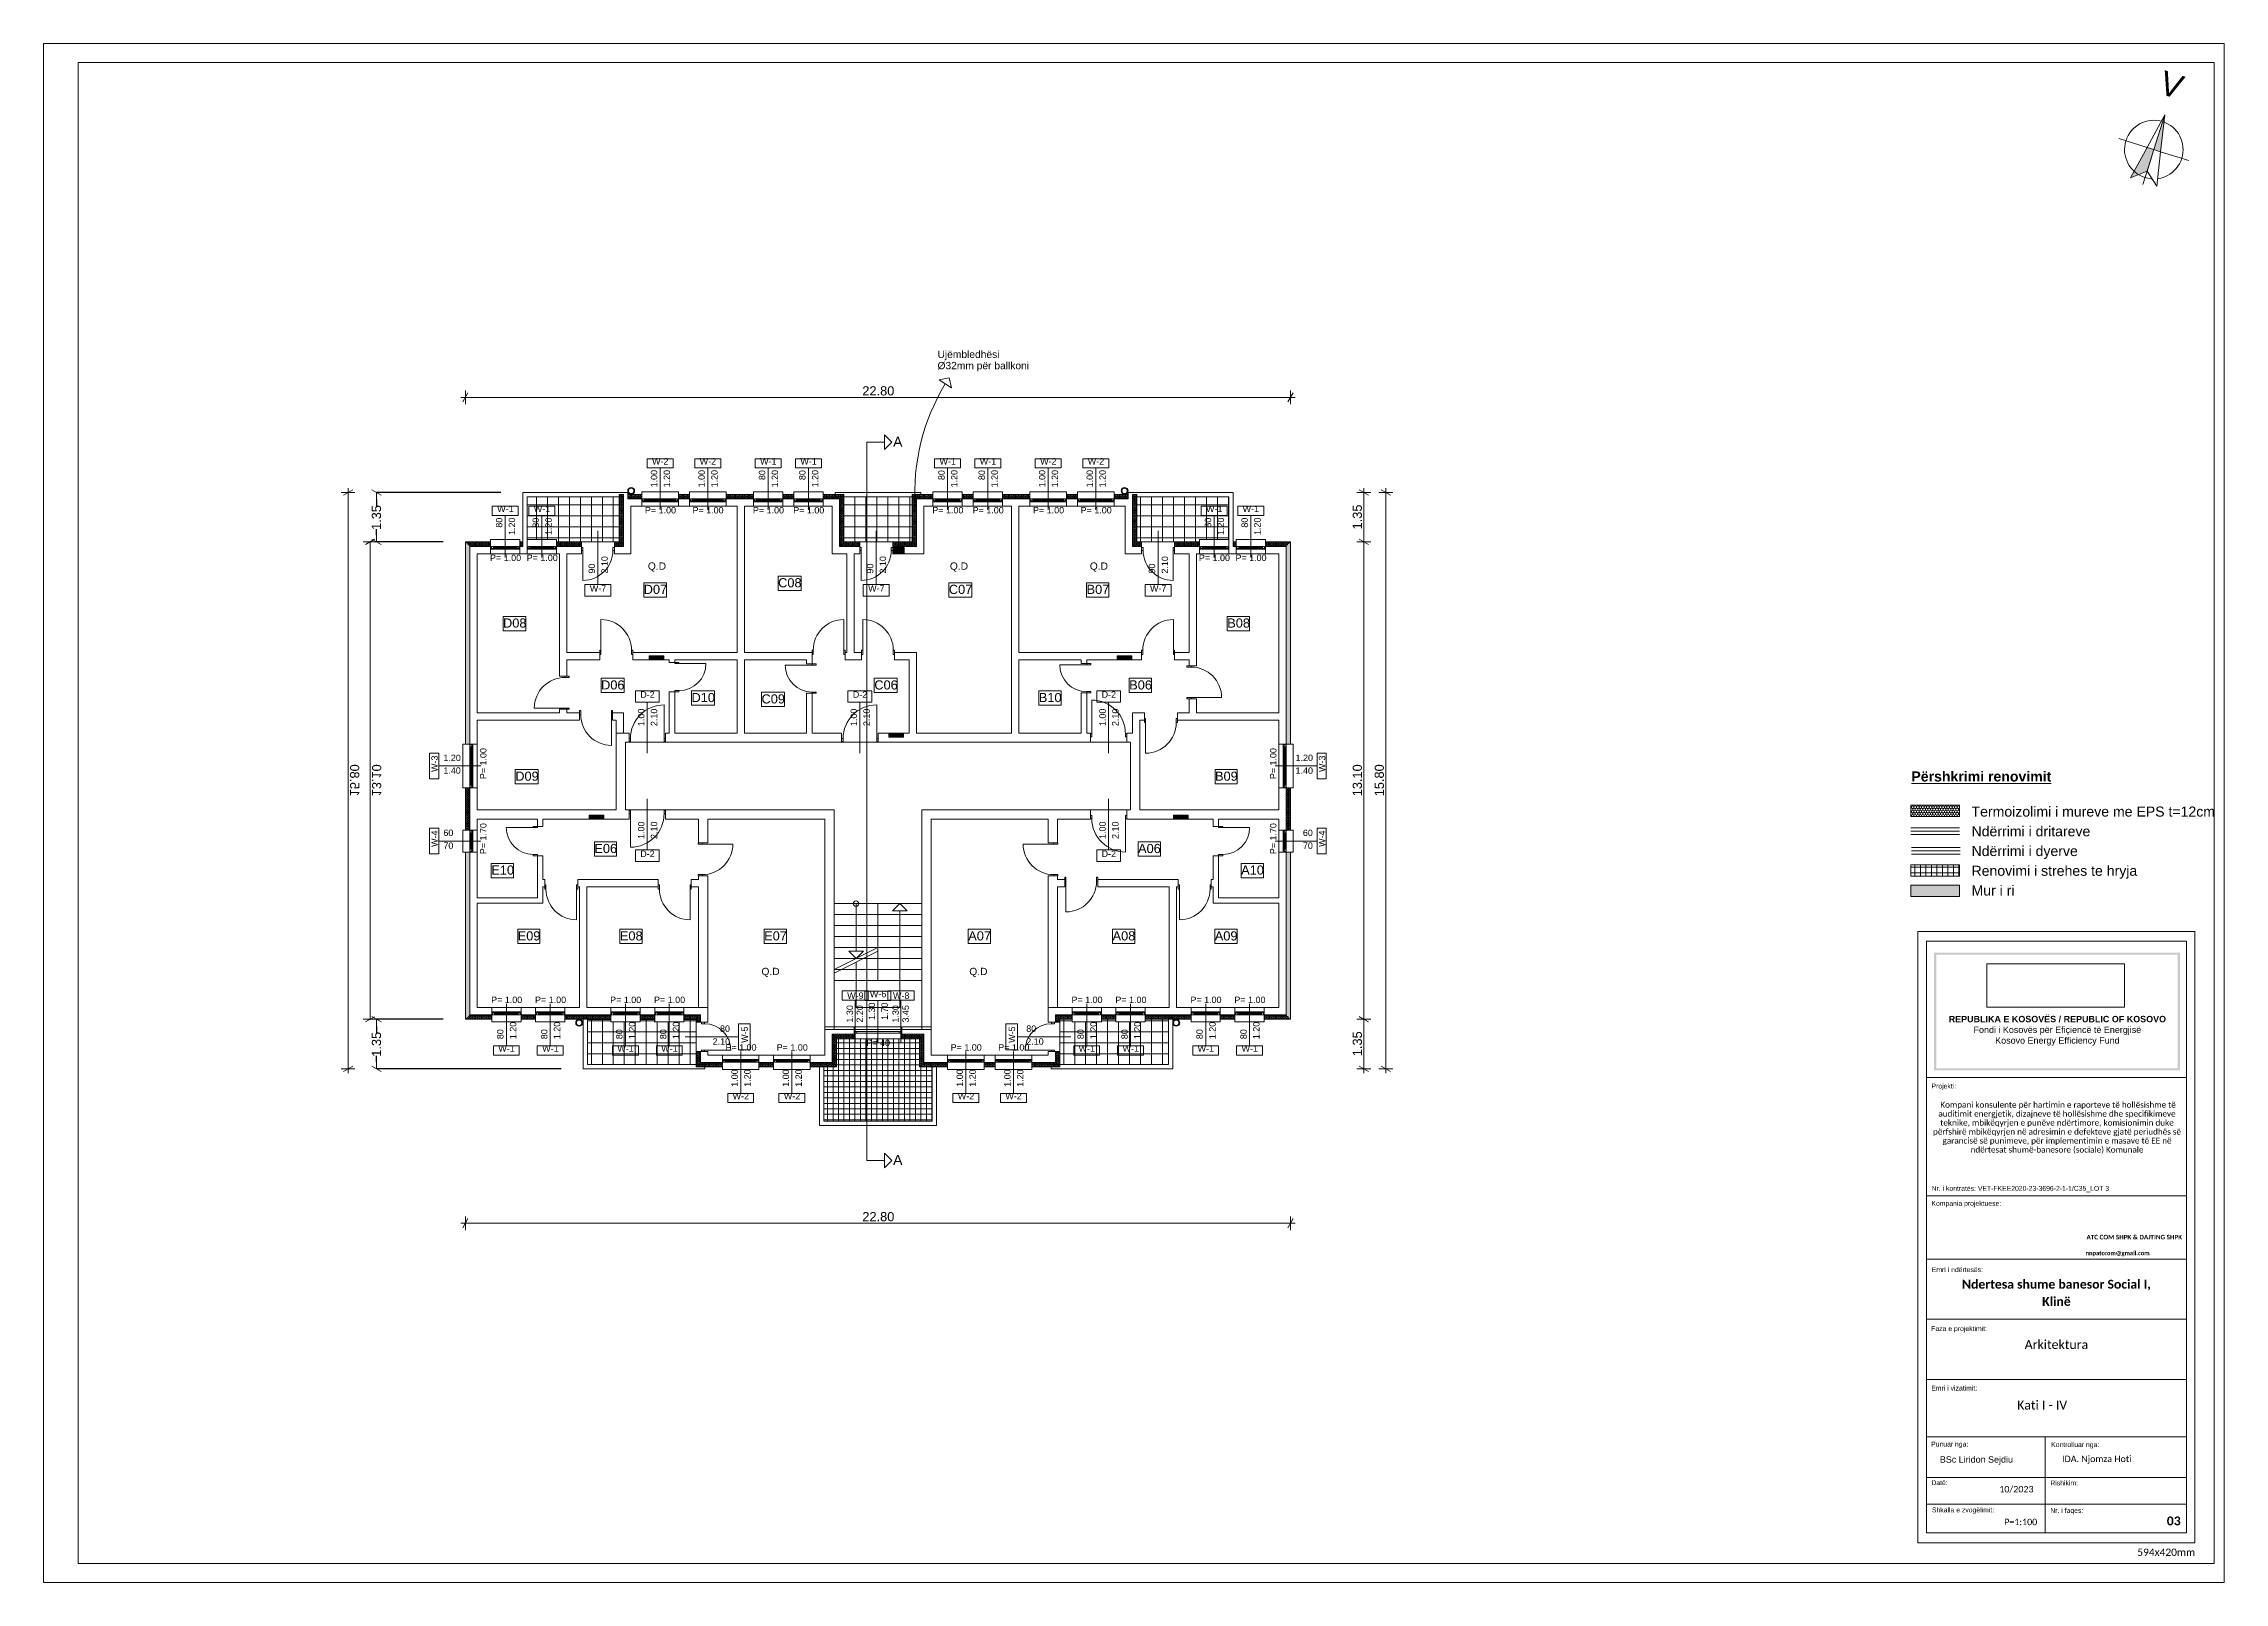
# Paper-space layout 'pdf' of a CAD drawing. Header units: feet, sheet in inches. Extents: x 0 to 16.5, y 0 to 11.6.
# The model-space entities are those that its viewports show. They can reach past a viewport. Long polylines and large blocks are cut down to what shows.
import ezdxf
from ezdxf.enums import TextEntityAlignment as Align

# ---------------------------------------------------------------- set-up
doc = ezdxf.new("R2010")
doc.units = ezdxf.units.FT
doc.header["$MEASUREMENT"] = 0
doc.header["$XCLIPFRAME"] = 0
doc.set_wipeout_variables(frame=1)
for name, pattern in [('Dot & Dashed', [335.138881, 176.388884, -88.194442, 0, -70.555556]), ('Long Dashed', [529.166651, 317.499995, -211.666656]), ('Wipeout_Contour', [1000, 0, -1000])]:
    doc.linetypes.add(name, pattern=pattern)
for name, color, linetype, lineweight in [('Annotation - Text_Pen_No__1', 7, 'Continuous', 5), ('ARCHICAD Door Markers_Pen_No__20', 1, 'Continuous', 5), ('ARCHICAD Door Markers_Pen_No__60', 230, 'Continuous', 5), ('ARCHICAD Doors_Pen_No__1', 7, 'Continuous', 5), ('ARCHICAD Doors_Pen_No__60', 230, 'Continuous', 5), ('ARCHICAD Window Markers_Pen_No__20', 1, 'Continuous', 5), ('ARCHICAD Windows_Pen_No__20', 1, 'Continuous', 5), ('Columns_Pen_No__1', 7, 'Continuous', 5), ('Columns_Pen_No__6', 5, 'Continuous', 5), ('Dimensioning - General_Pen_No__1', 7, 'Continuous', 5), ('Dimensioning - General_Pen_No__20', 1, 'Continuous', 5), ('Dimensioning - General_Pen_No__41', 7, 'Continuous', 5), ('Exterior walls_Pen_No__1', 7, 'Continuous', 5), ('Exterior walls_Pen_No__20', 1, 'Continuous', 5), ('Interior - Furniture _Pen_No__1', 7, 'Continuous', 5), ('Shell - Roof_Pen_No__1', 7, 'Continuous', 5), ('Shell - Roof_Pen_No__20', 1, 'Continuous', 5), ('Shell - Roof_Pen_No__21', 7, 'Continuous', 5), ('Structural - Bearing_Pen_No__1', 7, 'Continuous', 5), ('Structural - Bearing_Pen_No__11', 171, 'Continuous', 5), ('Structural - Bearing_Pen_No__20', 1, 'Continuous', 5), ('Structural - Bearing_Pen_No__60', 230, 'Continuous', 5), ('Text blocks_Pen_No__1', 7, 'Continuous', 5), ('Text blocks_Pen_No__2', 8, 'Continuous', 5), ('Text blocks_Pen_No__20', 1, 'Continuous', 5)]:
    doc.layers.add(name, color=color, linetype=linetype, lineweight=lineweight)
for name, color, linetype, lineweight, true_color in [('Annotation - Text_Pen_No__61', 7, 'Continuous', 5, 0x6a6a6a), ('Exterior walls_Pen_No__14', 7, 'Continuous', 5, 0xbd8b17), ('Exterior walls_Pen_No__65', 7, 'Continuous', 5, 0x80c2ff), ('Exterior walls_Pen_No__81', 7, 'Continuous', 5, 0x6a6a6a), ('Shell - Roof_Pen_No__61', 7, 'Continuous', 5, 0x6a6a6a), ('Structural - Bearing_Pen_No__102', 7, 'Continuous', 5, 0xcccccc), ('Structural - Bearing_Pen_No__14', 7, 'Continuous', 5, 0xbd8b17), ('Structural - Bearing_Pen_No__82', 7, 'Continuous', 5, 0xaaaaaa), ('Structural - Bearing_Pen_No__86', 7, 'Continuous', 5, 0x5555ff)]:
    doc.layers.add(name, color=color, linetype=linetype, lineweight=lineweight, true_color=true_color)
for name, color, linetype in [('Columns', 7, 'Continuous'), ('Dimensioning - General', 7, 'Continuous'), ('Drawing & Figure', 7, 'Continuous'), ('Exterior walls', 7, 'Continuous'), ('Interior - Furniture', 7, 'Continuous'), ('Shell - Roof', 7, 'Continuous')]:
    doc.layers.add(name, color=color, linetype=linetype)
doc.styles.add('GENERATED_STYLE_1', font='arial.ttf')
doc.styles.add('GENERATED_STYLE_2', font='arialbd.ttf')
doc.styles.add('GENERATED_STYLE_3', font='calibri.ttf')
doc.styles.add('GENERATED_STYLE_4', font='calibrib.ttf')
doc.styles.add('GENERATED_STYLE_5', font='calibril.ttf')
doc.dimstyles.new('GENERATED_STYLE__1', dxfattribs={"dimtxt": 250, "dimasz": 190, "dimexe": 0.18, "dimexo": 3, "dimgap": 0.09, "dimtad": 1, "dimlfac": 0.001, "dimzin": 0, "dimdsep": 46, "dimtxsty": 'GENERATED_STYLE_1', "dimblk": 'ARROWHEAD_2', "dimblk1": 'ARROWHEAD_2', "dimblk2": 'ARROWHEAD_2', "dimcen": 0.09, "dimclrd": 7, "dimclre": 7, "dimclrt": 7, "dimadec": 0, "dimazin": 0, "dimtfac": 1, "dimtdec": 4, "dimtmove": 0, "dimatfit": 3, "dimfxl": 1, "dimtolj": 1, "dimtzin": 0, "dimarcsym": 0})
picture_1 = doc.add_image_def('image1.png', size_in_pixel=(354, 134))
pattern_1 = [(0, (2247653.82, -76424.97), (0, 150), []), (90, (2247653.82, -76424.97), (-150, 0), [])]
pattern_2 = [(0, (2247653.82, -76424.97), (0, 300), []), (90, (2247653.82, -76424.97), (-300, 0), [])]
pattern_3 = [(90, (2247653.822, -76424.967), (-34.641016, 0), [20, -40]), (90, (2247636.502, -76394.967), (-34.641016, 0), [20, -40]), (150, (2247653.822, -76404.967), (17.320508, 30), [20, -40]), (150, (2247619.18, -76404.967), (17.320508, 30), [20, -40]), (210, (2247653.822, -76424.967), (-17.320508, 30), [20, -40]), (210, (2247619.18, -76424.967), (-17.320508, 30), [20, -40])]

psp = doc.layouts.new('pdf')

msp = doc.modelspace()

# ---------------------------------------------------------------- texts
at = {"layer": 'Annotation - Text_Pen_No__1', "color": 7, "style": 'GENERATED_STYLE_3'}
msp.add_text('IDA. Njomza Hoti', height=175, dxfattribs=at).set_placement((2620521.804, -119674.651))
at = {"layer": 'Annotation - Text_Pen_No__1', "color": 7, "linetype": 'Continuous', "lineweight": 5, "attachment_point": 2}
for s, insert, char_height, style in [('\\A1;REPUBLIKA E KOSOVËS / REPUBLIC OF KOSOVO\\P{\\fArial|b0|i0|c0|p34;Fondi i Kosovës për Efiçiencë të Energjisë\\PKosovo Energy Efficiency Fund\\P}', (2620393.801, -107484.903), 175, 'GENERATED_STYLE_2'), ('\\A1;ATC COM SHPK & DAJTING SHPK ', (2622494.396, -113466.994), 125, 'GENERATED_STYLE_4'), ('\\A1;Arkitektura', (2620367.337, -116342.297), 242.5, 'GENERATED_STYLE_3'), ('\\A1;Kati I - IV', (2619977.756, -117996.838), 242.5, 'GENERATED_STYLE_3'), ('\\A1;BSc Liridon Sejdiu', (2618182.296, -119516.292), 175, 'GENERATED_STYLE_1'), ('\\A1;10/2023', (2619274.671, -120327.557), 175, 'GENERATED_STYLE_3'), ('\\A1;P=1:100', (2619392.255, -121222.896), 175, 'GENERATED_STYLE_3'), ('\\A1; 03', (2623530.647, -121161.115), 242.5, 'GENERATED_STYLE_4')]:
    msp.add_mtext(s, dxfattribs=dict(at, insert=insert, char_height=char_height, style=style))
at = {"layer": 'Annotation - Text_Pen_No__1', "color": 7, "linetype": 'Continuous', "lineweight": 5, "insert": (2620384.303, -109833.239), "char_height": 160, "width": 6797.99537, "attachment_point": 2, "line_spacing_factor": 0.919632, "style": 'GENERATED_STYLE_5'}
msp.add_mtext('\\A1; Kompani konsulente për hartimin e raporteve të hollësishme të auditimit energjetik, dizajneve të hollësishme dhe specifikimeve teknike, mbikëqyrjen e punëve ndërtimore, komisionimin duke përfshirë mbikëqyrjen në adresimin e defekteve gjatë periudhës së garancisë së punimeve, për implementimin e masave të EE në ndërtesat shumë-banesore (sociale) Komunale', dxfattribs=at)
at = {"layer": 'Annotation - Text_Pen_No__1', "color": 7, "linetype": 'Continuous', "lineweight": 5, "insert": (2620367.337, -114694.711), "char_height": 242.5, "attachment_point": 2, "line_spacing_factor": 1.16153, "style": 'GENERATED_STYLE_4'}
msp.add_mtext('\\A1;Ndertesa shume banesor Social I, \\PKlinë', dxfattribs=at)
at = {"layer": 'Annotation - Text_Pen_No__61', "color": 251, "linetype": 'Continuous', "lineweight": 5, "true_color": 0x6a6a6a, "insert": (2623366.88, -122038.484), "char_height": 200, "attachment_point": 2, "style": 'GENERATED_STYLE_3'}
msp.add_mtext('\\A1;594x420mm', dxfattribs=at)
at = {"layer": 'Dimensioning - General', "color": 7, "lineweight": 5, "char_height": 250, "attachment_point": 7, "style": 'GENERATED_STYLE_1'}
for insert in [(2587754.897, -90539.236), (2587754.897, -113099.236)]:
    msp.add_mtext('\\A1;22.80', dxfattribs=dict(at, insert=insert))
at = {"layer": 'Dimensioning - General', "color": 7, "lineweight": 5, "extrusion": (0, 0, -1), "char_height": 250, "attachment_point": 7, "text_direction": (0, 1, 0), "style": 'GENERATED_STYLE_1'}
for s, insert in [('\\A1;15.80', (2573760.102, -101486.665)), ('\\A1;13.10', (2574360.102, -101486.665))]:
    msp.add_mtext(s, dxfattribs=dict(at, insert=insert))
at = {"layer": 'Dimensioning - General', "color": 7, "lineweight": 5, "char_height": 250, "attachment_point": 7, "rotation": 90, "style": 'GENERATED_STYLE_1'}
for s, insert in [('\\A1;13.10', (2601402.326, -101486.665)), ('\\A1;15.80', (2602002.326, -101486.665))]:
    msp.add_mtext(s, dxfattribs=dict(at, insert=insert))
at = {"layer": 'Dimensioning - General_Pen_No__20', "color": 1, "linetype": 'Continuous', "lineweight": 5, "char_height": 175, "attachment_point": 7, "rotation": 90, "style": 'GENERATED_STYLE_1'}
for s, insert, line_spacing_factor in [('\\A1;1.30\\P2.20', (2587774.648, -107668.457), 0.938049), ('\\A1;1.30\\P3.45', (2589026.623, -107668.457), 0.938433)]:
    msp.add_mtext(s, dxfattribs=dict(at, insert=insert, line_spacing_factor=line_spacing_factor))
at = {"layer": 'Dimensioning - General_Pen_No__20', "color": 1, "linetype": 'Continuous', "lineweight": 5, "char_height": 175, "attachment_point": 7, "style": 'GENERATED_STYLE_1'}
for s, insert in [('\\A1;W-9', (2587340.513, -107023.223)), ('\\A1;W-8', (2588592.377, -107023.223))]:
    msp.add_mtext(s, dxfattribs=dict(at, insert=insert))
at = {"layer": 'Dimensioning - General_Pen_No__41', "color": 7, "linetype": 'Continuous', "lineweight": 5, "insert": (2589808.275, -89880.707), "char_height": 200, "width": 2600.15628, "attachment_point": 7, "line_spacing_factor": 0.920419, "style": 'GENERATED_STYLE_1'}
msp.add_mtext('\\A1;Ujëmbledhësi Ø32mm për ballkoni', dxfattribs=at)
at = {"layer": 'Dimensioning - General_Pen_No__41', "color": 7, "linetype": 'Continuous', "lineweight": 5, "attachment_point": 7}
for s, insert, char_height, style in [('\\A1;Q.D', (2581897.349, -95352.34), 200, 'GENERATED_STYLE_1'), ('\\A1;Q.D', (2590145.955, -95352.34), 200, 'GENERATED_STYLE_1'), ('\\A1;Q.D', (2593967.12, -95352.34), 200, 'GENERATED_STYLE_1'), ('\\A1;{\\LPërshkrimi renovimit}', (2616406.467, -101085.843), 275, 'GENERATED_STYLE_2'), ('\\A1;Q.D', (2584999.299, -106427.383), 200, 'GENERATED_STYLE_1'), ('\\A1;Q.D', (2590675.92, -106427.383), 200, 'GENERATED_STYLE_1'), ('\\A1;Projekti:', (2616955.696, -109509.217), 133.375, 'GENERATED_STYLE_1'), ('\\A1;Kompania projektuese:', (2616954.788, -112714.56), 133.375, 'GENERATED_STYLE_1'), ('\\A1;Nr. i kontratës: VET-FKEE2020-23-3696-2-1-1/C35_LOT 3', (2616959.443, -112302.81), 133.375, 'GENERATED_STYLE_1'), ('\\A1;Emri i ndërtesës:', (2616963.353, -114486.766), 133.375, 'GENERATED_STYLE_1'), ('\\A1;Faza e projektimit:', (2616949.156, -116133.742), 133.375, 'GENERATED_STYLE_1'), ('\\A1;Emri i vizatimit:', (2616949.621, -117722.019), 133.375, 'GENERATED_STYLE_1'), ('\\A1;Punuar nga:', (2616945.461, -119290.581), 133.375, 'GENERATED_STYLE_1'), ('\\A1;Kontrolluar nga:', (2620223.098, -119303.758), 133.375, 'GENERATED_STYLE_1'), ('\\A1;Datë:', (2616953.466, -120305.367), 133.375, 'GENERATED_STYLE_1'), ('\\A1;Rishikim:', (2620201.304, -120313.589), 133.375, 'GENERATED_STYLE_1'), ('\\A1;Shkalla e zvogëlimit:', (2616968.301, -121087.97), 133.375, 'GENERATED_STYLE_1'), ('\\A1;Nr. i faqes:', (2620200.12, -121103.566), 133.375, 'GENERATED_STYLE_1')]:
    msp.add_mtext(s, dxfattribs=dict(at, insert=insert, char_height=char_height, style=style))
at = {"layer": 'Dimensioning - General_Pen_No__41', "color": 7, "linetype": 'Continuous', "lineweight": 5, "insert": (2621164.444, -114054.203), "char_height": 115, "attachment_point": 7, "line_spacing_factor": 0.922253, "style": 'GENERATED_STYLE_1'}
msp.add_mtext('\\A1;\\pt737.29,1517,2350.4,3281.9;{\\fCalibri|b1|i0|c0|p34;nnpatccom@gmail.com}', dxfattribs=at)
at = {"layer": 'Text blocks_Pen_No__1', "color": 7, "linetype": 'Continuous', "lineweight": 5, "char_height": 75, "attachment_point": 2, "style": 'GENERATED_STYLE_1'}
for insert in [(2582125.303, -97667.059), (2594901.703, -97667.059), (2588668.011, -99777.059), (2580478.551, -102017.059), (2596440.43, -102017.059)]:
    msp.add_mtext('\\A1;KSH', dxfattribs=dict(at, insert=insert))
at = {"layer": 'Text blocks_Pen_No__1', "color": 7, "linetype": 'Continuous', "lineweight": 5, "insert": (2618048.896, -101766.821), "char_height": 275, "attachment_point": 1, "line_spacing_factor": 1.175534, "style": 'GENERATED_STYLE_1'}
msp.add_mtext('\\A1;Termoizolimi i mureve me EPS t=12cm\\PNdërrimi i dritareve\\PNdërrimi i dyerve \\PRenovimi i strehes te hryja\\PMur i ri', dxfattribs=at)
at = {"layer": 'Text blocks_Pen_No__2', "color": 8, "linetype": 'Continuous', "lineweight": 5, "char_height": 250, "attachment_point": 1, "style": 'GENERATED_STYLE_1'}
for s, insert in [('\\A1;D07', (2581784.069, -95708.987)), ('\\A1;C08', (2585454.41, -95528.366)), ('\\A1;C07', (2590117.282, -95708.987)), ('\\A1;B07', (2593878.856, -95708.987)), ('\\A1;D08', (2577941.665, -96628.323)), ('\\A1;B08', (2597721.26, -96628.322)), ('\\A1;D06', (2580619.289, -98319.375)), ('\\A1;D10', (2583088.483, -98664.311)), ('\\A1;C09', (2585001.107, -98701.087)), ('\\A1;C06', (2588082.183, -98319.375)), ('\\A1;B10', (2592574.444, -98664.311)), ('\\A1;B06', (2595043.637, -98319.375)), ('\\A1;D09', (2578275.784, -100812.281)), ('\\A1;B09', (2597387.141, -100812.281)), ('\\A1;E06', (2580436.204, -102787.434)), ('\\A1;A06', (2595285.7, -102787.434)), ('\\A1;E10', (2577620.899, -103376.486)), ('\\A1;A10', (2598101.009, -103376.486)), ('\\A1;E09', (2578341.755, -105174.791)), ('\\A1;E08', (2581133.03, -105174.791)), ('\\A1;E07', (2585074.144, -105174.792)), ('\\A1;A07', (2590647.764, -105174.792)), ('\\A1;A08', (2594588.878, -105174.792)), ('\\A1;A09', (2597380.153, -105174.792))]:
    msp.add_mtext(s, dxfattribs=dict(at, insert=insert))
at = {"layer": 'Text blocks_Pen_No__20', "color": 1, "linetype": 'Continuous', "lineweight": 5, "char_height": 275, "attachment_point": 3, "style": 'GENERATED_STYLE_1'}
for insert in [(2588851.232, -91663.876), (2588851.232, -111283.2)]:
    msp.add_mtext('\\A1;A', dxfattribs=dict(at, insert=insert))

# ---------------------------------------------------------------- blocks, each defined once
blk = doc.blocks.new('Window 22')
at = {"layer": 'ARCHICAD Windows_Pen_No__20', "color": 1, "linetype": 'Continuous', "lineweight": 5}
for p, q in [((-650, 120), (650, 120)), ((-650, 0), (-650, 120)), ((-650, 0), (-575, 0)), ((-650, -50), (-650, 0)), ((-650, -50), (-650, 0)), ((-575, 0), (-575, -50)), ((-575, 0), (575, 0)), ((575, -50), (575, 0)), ((575, 0), (650, 0)), ((650, 0), (650, 120)), ((650, -50), (650, 0)), ((650, -50), (650, 0)), ((-575, -50), (-650, -50)), ((-650, -80), (-650, -50)), ((-650, -200), (-650, -80)), ((-650, -200), (650, -200)), ((575, -50), (-575, -50)), ((650, -50), (575, -50)), ((650, -80), (650, -50)), ((650, -200), (650, -80))]:
    blk.add_line(p, q, dxfattribs=at)
blk = doc.blocks.new('W Marker 22')
at = {"layer": 'ARCHICAD Window Markers_Pen_No__20', "color": 1, "linetype": 'Continuous', "lineweight": 5}
for p, q in [((354, 975), (-354, 975)), ((-354, 975), (-354, 725)), ((-354, 725), (354, 725)), ((0, 725), (0, -420)), ((354, 725), (354, 975))]:
    blk.add_line(p, q, dxfattribs=at)
at = {"layer": 'ARCHICAD Window Markers_Pen_No__20', "color": 1, "lineweight": 5, "style": 'GENERATED_STYLE_1'}
for tag, p in [('AC_MarkerText_2', (-28, 191)), ('headDistCm', (323, 192))]:
    blk.add_attdef(tag, text='', height=175, rotation=90, dxfattribs=at).set_placement(p, align=Align.BOTTOM_LEFT)
for tag, p in [('AC_MarkerText_1', (-220, 760)), ('AC_MarkerText_4', (-317, -573))]:
    blk.add_attdef(tag, text='', height=175, dxfattribs=at).set_placement(p, align=Align.BOTTOM_LEFT)
blk = doc.blocks.new('Wall_1', base_point=(2587052, -108109))
at = {"layer": 'Exterior walls_Pen_No__14', "linetype": 'Continuous', "lineweight": 5, "true_color": 0xbd8b17}
h = blk.add_hatch(dxfattribs=at)
h.set_pattern_fill('STYROFOAM_SM_INSULATION', color=42, style=0, pattern_type=2)
h.set_pattern_definition(pattern_3)
h.paths.add_polyline_path([(2587531, -107989), (2586932, -107989), (2587052, -108109), (2587531, -108109)])
h = blk.add_hatch(dxfattribs=at)
h.set_pattern_fill('STYROFOAM_SM_INSULATION', color=42, style=0, pattern_type=2)
h.set_pattern_definition(pattern_3)
h.paths.add_polyline_path([(2589432, -107989), (2588831, -107989), (2588831, -108109), (2589312, -108109)])
at = {"layer": 'Exterior walls_Pen_No__1', "color": 7, "linetype": 'Continuous', "lineweight": 5}
for p, q in [((2587531, -107909), (2587531, -107789)), ((2588831, -107909), (2588831, -107789)), ((2586932, -107989), (2587531, -107989)), ((2587531, -107959), (2587531, -107909)), ((2587531, -107989), (2587531, -107959)), ((2587531, -108109), (2587531, -107989)), ((2588831, -107959), (2588831, -107909)), ((2588831, -107989), (2588831, -107959)), ((2588831, -107989), (2589432, -107989)), ((2588831, -108109), (2588831, -107989))]:
    blk.add_line(p, q, dxfattribs=at)
at = {"layer": 'Exterior walls_Pen_No__1', "color": 7, "linetype": 'Continuous', "lineweight": 5, "flags": 128}
for points in [[(2587531, -107789), (2586732, -107789)], [(2589632, -107789), (2588831, -107789)], [(2587052, -108109), (2587531, -108109)], [(2588831, -108109), (2589312, -108109)]]:
    blk.add_lwpolyline(points, dxfattribs=at)
at = {"layer": 'ARCHICAD Window Markers_Pen_No__20', "color": 1, "lineweight": 5}
blk.add_blockref('W Marker 22', (2588181, -107789), dxfattribs=at).add_auto_attribs({'headDistCm': '1.70', 'AC_MarkerText_1': 'W-6', 'AC_MarkerText_2': '1.30', 'AC_MarkerText_4': 'P= 40'})
at = {"layer": 'ARCHICAD Windows_Pen_No__20', "color": 1, "linetype": 'Continuous', "lineweight": 5, "xscale": -1, "zscale": 1000}
blk.add_blockref('Window 22', (2588181, -107909), dxfattribs=at)
blk = doc.blocks.new('Window 22_2')
at = {"layer": 'ARCHICAD Windows_Pen_No__20', "color": 1, "linetype": 'Continuous', "lineweight": 5}
for p, q in [((-300, 150), (-300, 220)), ((-300, 220), (300, 220)), ((-300, 150), (-300, 30)), ((-300, 30), (-300, 0)), ((-300, 0), (-275, 0)), ((-300, 0), (-300, -50)), ((-300, 0), (-300, -50)), ((-275, 25), (-225, 25)), ((-275, -25), (-275, 25)), ((-275, 0), (-275, -25)), ((-225, 25), (225, 25)), ((-225, 25), (-225, -25)), ((-225, 25), (225, 25)), ((-225, 0), (225, 0)), ((225, -25), (225, 25)), ((225, 25), (275, 25)), ((275, 25), (275, -25)), ((275, -25), (275, 0)), ((275, 0), (300, 0)), ((300, 220), (300, 150)), ((300, 150), (300, 30)), ((300, 30), (300, 0)), ((300, 0), (300, -50)), ((300, 0), (300, -50)), ((-250, -50), (-300, -50)), ((-300, -50), (-300, -170)), ((-300, -170), (300, -170)), ((-275, -25), (-250, -25)), ((-225, -25), (-275, -25)), ((-250, -25), (-250, -50)), ((250, -50), (-250, -50)), ((225, -25), (-225, -25)), ((275, -25), (225, -25)), ((250, -50), (250, -25)), ((250, -25), (275, -25)), ((300, -50), (250, -50)), ((300, -50), (300, -170))]:
    blk.add_line(p, q, dxfattribs=at)
blk = doc.blocks.new('W Marker 22_2')
at = {"layer": 'ARCHICAD Window Markers_Pen_No__20', "color": 1, "linetype": 'Continuous', "lineweight": 5}
for p, q in [((0, -1045), (0, 100)), ((-354, -1045), (-354, -1295)), ((354, -1045), (-354, -1045)), ((354, -1295), (354, -1045)), ((-354, -1295), (354, -1295))]:
    blk.add_line(p, q, dxfattribs=at)
at = {"layer": 'ARCHICAD Window Markers_Pen_No__20', "color": 1, "lineweight": 5, "style": 'GENERATED_STYLE_1'}
for tag, rotation, p in [('AC_MarkerText_4', 180, (417, 367)), ('whDistCm', 270, (-323, -397)), ('AC_MarkerText_1', 180, (220, -962)), ('AC_MarkerText_2', 270, (27, -597))]:
    blk.add_attdef(tag, text='', height=175, rotation=rotation, dxfattribs=at).set_placement(p, align=Align.BOTTOM_LEFT)
blk = doc.blocks.new('Window 22_3')
at = {"layer": 'ARCHICAD Windows_Pen_No__20', "color": 1, "linetype": 'Continuous', "lineweight": 5}
for p, q in [((-600, 150), (-600, 220)), ((-600, 220), (600, 220)), ((-600, 150), (-600, 30)), ((-600, 30), (-600, 0)), ((-600, 0), (-575, 0)), ((-600, 0), (-600, -50)), ((-600, 0), (-600, -50)), ((-575, 25), (-525, 25)), ((-575, -25), (-575, 25)), ((-575, 0), (-575, -25)), ((-525, 25), (525, 25)), ((-525, 25), (-525, -25)), ((-525, 25), (525, 25)), ((-525, 0), (525, 0)), ((525, -25), (525, 25)), ((525, 25), (575, 25)), ((575, 25), (575, -25)), ((575, -25), (575, 0)), ((575, 0), (600, 0)), ((600, 220), (600, 150)), ((600, 150), (600, 30)), ((600, 30), (600, 0)), ((600, 0), (600, -50)), ((600, 0), (600, -50)), ((-550, -50), (-600, -50)), ((-600, -50), (-600, -170)), ((-600, -170), (600, -170)), ((-575, -25), (-550, -25)), ((-525, -25), (-575, -25)), ((-550, -25), (-550, -50)), ((550, -50), (-550, -50)), ((525, -25), (-525, -25)), ((575, -25), (525, -25)), ((550, -50), (550, -25)), ((550, -25), (575, -25)), ((600, -50), (550, -50)), ((600, -50), (600, -170))]:
    blk.add_line(p, q, dxfattribs=at)
blk = doc.blocks.new('Wall_2', base_point=(2599452, -107579))
at = {"layer": 'Exterior walls_Pen_No__14', "linetype": 'Continuous', "lineweight": 5, "true_color": 0xbd8b17}
h = blk.add_hatch(dxfattribs=at)
h.set_pattern_fill('STYROFOAM_SM_INSULATION', color=42, style=0, pattern_type=2)
h.set_pattern_definition(pattern_3)
h.paths.add_polyline_path([(2599332, -100059), (2599452, -100059), (2599452, -94539), (2599332, -94659)])
h = blk.add_hatch(dxfattribs=at)
h.set_pattern_fill('STYROFOAM_SM_INSULATION', color=42, style=0, pattern_type=2)
h.set_pattern_definition(pattern_3)
h.paths.add_polyline_path([(2599332, -101259), (2599332, -102409), (2599452, -102409), (2599452, -101259)])
h = blk.add_hatch(dxfattribs=at)
h.set_pattern_fill('STYROFOAM_SM_INSULATION', color=42, style=0, pattern_type=2)
h.set_pattern_definition(pattern_3)
h.paths.add_polyline_path([(2599452, -103009), (2599332, -103009), (2599332, -107459), (2599452, -107579)])
at = {"layer": 'Exterior walls_Pen_No__1', "color": 7, "linetype": 'Continuous', "lineweight": 5}
for p, q in [((2599332, -100059), (2599332, -94659)), ((2599252, -100059), (2599132, -100059)), ((2599302, -100059), (2599252, -100059)), ((2599332, -100059), (2599302, -100059)), ((2599452, -100059), (2599332, -100059)), ((2599252, -101259), (2599132, -101259)), ((2599302, -101259), (2599252, -101259)), ((2599332, -101259), (2599302, -101259)), ((2599332, -102409), (2599332, -101259)), ((2599452, -101259), (2599332, -101259)), ((2599252, -102409), (2599132, -102409)), ((2599302, -102409), (2599252, -102409)), ((2599332, -102409), (2599302, -102409)), ((2599452, -102409), (2599332, -102409)), ((2599252, -103009), (2599132, -103009)), ((2599302, -103009), (2599252, -103009)), ((2599332, -103009), (2599302, -103009)), ((2599332, -107459), (2599332, -103009)), ((2599452, -103009), (2599332, -103009))]:
    blk.add_line(p, q, dxfattribs=at)
at = {"layer": 'Exterior walls_Pen_No__1', "color": 7, "linetype": 'Continuous', "lineweight": 5, "flags": 128}
for points in [[(2599452, -100059), (2599452, -94539)], [(2599132, -94859), (2599132, -99209)], [(2599132, -99409), (2599132, -100059)], [(2599132, -101259), (2599132, -101859)], [(2599452, -102409), (2599452, -101259)], [(2599132, -102109), (2599132, -102409)], [(2599132, -103009), (2599132, -104259)], [(2599452, -107579), (2599452, -103009)], [(2599132, -104409), (2599132, -107259)]]:
    blk.add_lwpolyline(points, dxfattribs=at)
at = {"layer": 'ARCHICAD Window Markers_Pen_No__20', "color": 1, "linetype": 'Continuous', "lineweight": 5}
ref = blk.add_blockref('W Marker 22_2', (2599132, -100659), dxfattribs=dict(at, rotation=90))
ref.add_attrib('whDistCm', '1.20', dxfattribs={"color": 1, "lineweight": 5, "height": 175, "rotation": 360, "style": 'GENERATED_STYLE_1'}).set_placement((2599587, -100575), align=Align.BOTTOM_LEFT)
ref.add_attrib('AC_MarkerText_1', 'W-3', dxfattribs={"color": 1, "lineweight": 5, "height": 175, "rotation": 90, "style": 'GENERATED_STYLE_1'}).set_placement((2600450, -100822), align=Align.BOTTOM_LEFT)
ref.add_attrib('AC_MarkerText_3', '1.40', dxfattribs={"color": 1, "lineweight": 5, "height": 175, "rotation": 360, "style": 'GENERATED_STYLE_1'}).set_placement((2599587, -100925), align=Align.BOTTOM_LEFT)
ref.add_attrib('AC_MarkerText_4', 'P= 1.00', dxfattribs={"color": 1, "lineweight": 5, "height": 175, "rotation": 90, "style": 'GENERATED_STYLE_1'}).set_placement((2599117, -101019), align=Align.BOTTOM_LEFT)
ref = blk.add_blockref('W Marker 22_2', (2599132, -102709), dxfattribs=dict(at, rotation=90))
ref.add_attrib('AC_MarkerText_1', 'W-4', dxfattribs={"color": 1, "lineweight": 5, "height": 175, "rotation": 90, "style": 'GENERATED_STYLE_1'}).set_placement((2600450, -102869), align=Align.BOTTOM_LEFT)
ref.add_attrib('AC_MarkerText_2', '60', dxfattribs={"color": 1, "lineweight": 5, "height": 175, "rotation": 360, "style": 'GENERATED_STYLE_1'}).set_placement((2599787, -102625), align=Align.BOTTOM_LEFT)
ref.add_attrib('AC_MarkerText_3', '70', dxfattribs={"color": 1, "lineweight": 5, "height": 175, "rotation": 360, "style": 'GENERATED_STYLE_1'}).set_placement((2599787, -102975), align=Align.BOTTOM_LEFT)
ref.add_attrib('AC_MarkerText_4', 'P= 1.70', dxfattribs={"color": 1, "lineweight": 5, "height": 175, "rotation": 90, "style": 'GENERATED_STYLE_1'}).set_placement((2599117, -103069), align=Align.BOTTOM_LEFT)
at = {"layer": 'ARCHICAD Windows_Pen_No__20', "color": 1, "linetype": 'Continuous', "lineweight": 5, "zscale": 1000, "rotation": 270}
blk.add_blockref('Window 22_3', (2599302, -100659), dxfattribs=at)
at = {"layer": 'ARCHICAD Windows_Pen_No__20', "color": 1, "linetype": 'Continuous', "lineweight": 5, "xscale": -1, "zscale": 1000, "rotation": 270}
blk.add_blockref('Window 22_2', (2599302, -102709), dxfattribs=at)
blk = doc.blocks.new('Window 22_4')
at = {"layer": 'ARCHICAD Windows_Pen_No__20', "color": 1, "linetype": 'Continuous', "lineweight": 5}
for p, q in [((-400, 150), (-400, 220)), ((-400, 220), (400, 220)), ((-400, 150), (-400, 30)), ((-400, 30), (-400, 0)), ((-400, 0), (-375, 0)), ((-400, 0), (-400, -50)), ((-400, 0), (-400, -50)), ((-375, 25), (-325, 25)), ((-375, -25), (-375, 25)), ((-375, 0), (-375, -25)), ((-325, 25), (325, 25)), ((-325, 25), (-325, -25)), ((-325, 25), (325, 25)), ((-325, 0), (325, 0)), ((325, -25), (325, 25)), ((325, 25), (375, 25)), ((375, 25), (375, -25)), ((375, -25), (375, 0)), ((375, 0), (400, 0)), ((400, 220), (400, 150)), ((400, 150), (400, 30)), ((400, 30), (400, 0)), ((400, 0), (400, -50)), ((400, 0), (400, -50)), ((-350, -50), (-400, -50)), ((-400, -50), (-400, -170)), ((-400, -170), (400, -170)), ((-375, -25), (-350, -25)), ((-325, -25), (-375, -25)), ((-350, -25), (-350, -50)), ((350, -50), (-350, -50)), ((325, -25), (-325, -25)), ((375, -25), (325, -25)), ((350, -50), (350, -25)), ((350, -25), (375, -25)), ((400, -50), (350, -50)), ((400, -50), (400, -170))]:
    blk.add_line(p, q, dxfattribs=at)
blk = doc.blocks.new('Storefront with Transom 22')
at = {"layer": 'ARCHICAD Doors_Pen_No__60', "color": 230, "linetype": 'Continuous', "lineweight": 5}
for p, q in [((410, 0), (410, 820)), ((-450, 0), (-450, 90)), ((-450, -80), (-450, 0)), ((-450, 0), (-410, 0)), ((-450, -80), (-450, 0)), ((-450, -80), (-450, 0)), ((-410, 0), (-410, -80)), ((410, -80), (410, 0)), ((410, 0), (450, 0)), ((450, 0), (450, 90)), ((450, 0), (450, -80)), ((450, -80), (450, 0)), ((450, -80), (450, 0)), ((-410, -80), (-450, -80)), ((-450, -110), (-450, -80)), ((-450, -230), (-450, -110)), ((450, -80), (410, -80)), ((450, -110), (450, -80)), ((450, -230), (450, -110))]:
    blk.add_line(p, q, dxfattribs=at)
blk.add_arc((410, 0), 820, 90, 180, dxfattribs=at)
blk = doc.blocks.new('D Marker 22')
at = {"layer": 'ARCHICAD Door Markers_Pen_No__20', "color": 1, "linetype": 'Continuous', "lineweight": 5}
for p, q in [((354, 1157), (-354, 1157)), ((-354, 1157), (-354, 843)), ((-354, 843), (354, 843)), ((0, 843), (0, -620)), ((354, 843), (354, 1157))]:
    blk.add_line(p, q, dxfattribs=at)
at = {"layer": 'ARCHICAD Door Markers_Pen_No__20', "color": 1, "lineweight": 5, "style": 'GENERATED_STYLE_1'}
for tag, rotation, p in [('AC_MarkerText_1', 180, (220, 1208)), ('AC_MarkerText_3', 270, (-322, 657)), ('AC_MarkerText_2', 270, (28, 657))]:
    blk.add_attdef(tag, text='', height=175, rotation=rotation, dxfattribs=at).set_placement(p, align=Align.BOTTOM_LEFT)
blk = doc.blocks.new('Wall_3', base_point=(2599452, -94539))
at = {"layer": 'Exterior walls_Pen_No__14', "linetype": 'Continuous', "lineweight": 5, "true_color": 0xbd8b17}
h = blk.add_hatch(dxfattribs=at)
h.set_pattern_fill('STYROFOAM_SM_INSULATION', color=42, style=0, pattern_type=2)
h.set_pattern_definition(pattern_3)
h.paths.add_polyline_path([(2595132, -94659), (2595382, -94659), (2595382, -94539), (2595252, -94539)])
h = blk.add_hatch(dxfattribs=at)
h.set_pattern_fill('STYROFOAM_SM_INSULATION', color=42, style=0, pattern_type=2)
h.set_pattern_definition(pattern_3)
h.paths.add_polyline_path([(2596282, -94659), (2596962, -94659), (2596962, -94539), (2596282, -94539)])
h = blk.add_hatch(dxfattribs=at)
h.set_pattern_fill('STYROFOAM_SM_INSULATION', color=42, style=0, pattern_type=2)
h.set_pattern_definition(pattern_3)
h.paths.add_polyline_path([(2597962, -94539), (2597882, -94539), (2597882, -94659), (2597962, -94659)])
h = blk.add_hatch(dxfattribs=at)
h.set_pattern_fill('STYROFOAM_SM_INSULATION', color=42, style=0, pattern_type=2)
h.set_pattern_definition(pattern_3)
h.paths.add_polyline_path([(2599452, -94539), (2598762, -94539), (2598762, -94659), (2599332, -94659)])
at = {"layer": 'Exterior walls_Pen_No__1', "color": 7, "linetype": 'Continuous', "lineweight": 5}
for p, q in [((2595382, -94659), (2595132, -94659)), ((2595382, -94539), (2595382, -94659)), ((2595382, -94659), (2595382, -94689)), ((2595382, -94689), (2595382, -94769)), ((2596282, -94539), (2596282, -94659)), ((2596962, -94659), (2596282, -94659)), ((2596282, -94659), (2596282, -94689)), ((2596282, -94689), (2596282, -94769)), ((2596962, -94539), (2596962, -94659)), ((2596962, -94659), (2596962, -94689)), ((2596962, -94689), (2596962, -94739)), ((2597762, -94539), (2597762, -94659)), ((2597762, -94659), (2597762, -94689)), ((2597762, -94689), (2597762, -94739)), ((2597882, -94659), (2597882, -94539)), ((2597962, -94659), (2597882, -94659)), ((2597962, -94539), (2597962, -94659)), ((2597962, -94659), (2597962, -94689)), ((2597962, -94689), (2597962, -94739)), ((2598762, -94539), (2598762, -94659)), ((2599332, -94659), (2598762, -94659)), ((2598762, -94659), (2598762, -94689)), ((2598762, -94689), (2598762, -94739)), ((2595382, -94769), (2595382, -94859)), ((2596282, -94769), (2596282, -94859)), ((2596962, -94739), (2596962, -94859)), ((2597762, -94739), (2597762, -94859)), ((2597962, -94739), (2597962, -94859)), ((2598762, -94739), (2598762, -94859))]:
    blk.add_line(p, q, dxfattribs=at)
at = {"layer": 'Exterior walls_Pen_No__1', "color": 7, "linetype": 'Continuous', "lineweight": 5, "flags": 128}
for points in [[(2595382, -94539), (2595252, -94539)], [(2596962, -94539), (2596282, -94539)], [(2597962, -94539), (2597882, -94539)], [(2599452, -94539), (2598762, -94539)], [(2594932, -94859), (2595382, -94859)], [(2596282, -94859), (2596682, -94859)], [(2596882, -94859), (2596962, -94859)], [(2597762, -94859), (2597962, -94859)], [(2598762, -94859), (2599132, -94859)]]:
    blk.add_lwpolyline(points, dxfattribs=at)
at = {"layer": 'ARCHICAD Door Markers_Pen_No__20', "color": 1, "linetype": 'Continuous', "lineweight": 5}
ref = blk.add_blockref('D Marker 22', (2595832, -94859), dxfattribs=dict(at, rotation=180))
ref.add_attrib('AC_MarkerText_1', 'W-7', dxfattribs={"color": 1, "lineweight": 5, "height": 175, "rotation": 360, "style": 'GENERATED_STYLE_1'}).set_placement((2595612, -95947), align=Align.BOTTOM_LEFT)
ref.add_attrib('AC_MarkerText_2', '90', dxfattribs={"color": 1, "lineweight": 5, "height": 175, "rotation": 90, "style": 'GENERATED_STYLE_1'}).set_placement((2595805, -95402), align=Align.BOTTOM_LEFT)
ref.add_attrib('AC_MarkerText_3', '2.10', dxfattribs={"color": 1, "lineweight": 5, "height": 175, "rotation": 90, "style": 'GENERATED_STYLE_1'}).set_placement((2596155, -95402), align=Align.BOTTOM_LEFT)
at = {"layer": 'ARCHICAD Doors_Pen_No__60', "color": 230, "linetype": 'Continuous', "lineweight": 5, "xscale": -1, "zscale": 1000, "rotation": 180}
blk.add_blockref('Storefront with Transom 22', (2595832, -94769), dxfattribs=at)
at = {"layer": 'ARCHICAD Window Markers_Pen_No__20', "color": 1, "linetype": 'Continuous', "lineweight": 5}
ref = blk.add_blockref('W Marker 22_2', (2597362, -94859), dxfattribs=dict(at, rotation=180))
ref.add_attrib('whDistCm', '1.20', dxfattribs={"color": 1, "lineweight": 5, "height": 175, "rotation": 90, "style": 'GENERATED_STYLE_1'}).set_placement((2597685, -94348), align=Align.BOTTOM_LEFT)
ref.add_attrib('AC_MarkerText_1', 'W-1', dxfattribs={"color": 1, "lineweight": 5, "height": 175, "rotation": 360, "style": 'GENERATED_STYLE_1'}).set_placement((2597142, -93777), align=Align.BOTTOM_LEFT)
ref.add_attrib('AC_MarkerText_2', '80', dxfattribs={"color": 1, "lineweight": 5, "height": 175, "rotation": 90, "style": 'GENERATED_STYLE_1'}).set_placement((2597335, -94148), align=Align.BOTTOM_LEFT)
ref.add_attrib('AC_MarkerText_4', 'P= 1.00', dxfattribs={"color": 1, "lineweight": 5, "height": 175, "rotation": 360, "style": 'GENERATED_STYLE_1'}).set_placement((2596946, -95112), align=Align.BOTTOM_LEFT)
ref = blk.add_blockref('W Marker 22_2', (2598362, -94859), dxfattribs=dict(at, rotation=180))
ref.add_attrib('whDistCm', '1.20', dxfattribs={"color": 1, "lineweight": 5, "height": 175, "rotation": 90, "style": 'GENERATED_STYLE_1'}).set_placement((2598685, -94348), align=Align.BOTTOM_LEFT)
ref.add_attrib('AC_MarkerText_1', 'W-1', dxfattribs={"color": 1, "lineweight": 5, "height": 175, "rotation": 360, "style": 'GENERATED_STYLE_1'}).set_placement((2598142, -93777), align=Align.BOTTOM_LEFT)
ref.add_attrib('AC_MarkerText_2', '80', dxfattribs={"color": 1, "lineweight": 5, "height": 175, "rotation": 90, "style": 'GENERATED_STYLE_1'}).set_placement((2598335, -94148), align=Align.BOTTOM_LEFT)
ref.add_attrib('AC_MarkerText_4', 'P= 1.00', dxfattribs={"color": 1, "lineweight": 5, "height": 175, "rotation": 360, "style": 'GENERATED_STYLE_1'}).set_placement((2597946, -95112), align=Align.BOTTOM_LEFT)
at = {"layer": 'ARCHICAD Windows_Pen_No__20', "color": 1, "linetype": 'Continuous', "lineweight": 5, "xscale": -1, "zscale": 1000}
for p in [(2597362, -94689), (2598362, -94689)]:
    blk.add_blockref('Window 22_4', p, dxfattribs=at)
blk = doc.blocks.new('Wall_4', base_point=(2595252, -94539))
at = {"layer": 'Exterior walls_Pen_No__14', "linetype": 'Continuous', "lineweight": 5, "true_color": 0xbd8b17}
h = blk.add_hatch(dxfattribs=at)
h.set_pattern_fill('STYROFOAM_SM_INSULATION', color=42, style=0, pattern_type=2)
h.set_pattern_definition(pattern_3)
h.paths.add_polyline_path([(2595252, -94539), (2595252, -93239), (2595132, -93359), (2595132, -94659)])
at = {"layer": 'Exterior walls_Pen_No__1', "color": 7, "linetype": 'Continuous', "lineweight": 5}
blk.add_line((2595132, -94659), (2595132, -93359), dxfattribs=at)
at = {"layer": 'Exterior walls_Pen_No__1', "color": 7, "linetype": 'Continuous', "lineweight": 5, "flags": 128}
for points in [[(2595252, -94539), (2595252, -93239)], [(2594932, -93559), (2594932, -94859)]]:
    blk.add_lwpolyline(points, dxfattribs=at)
blk = doc.blocks.new('Window 22_5')
at = {"layer": 'ARCHICAD Windows_Pen_No__20', "color": 1, "linetype": 'Continuous', "lineweight": 5}
for p, q in [((-500, 150), (-500, 220)), ((-500, 220), (500, 220)), ((-500, 150), (-500, 30)), ((-500, 30), (-500, 0)), ((-500, 0), (-475, 0)), ((-500, 0), (-500, -50)), ((-500, 0), (-500, -50)), ((-475, 25), (-425, 25)), ((-475, -25), (-475, 25)), ((-475, 0), (-475, -25)), ((-425, 25), (425, 25)), ((-425, 25), (-425, -25)), ((-425, 25), (425, 25)), ((-425, 0), (425, 0)), ((425, -25), (425, 25)), ((425, 25), (475, 25)), ((475, 25), (475, -25)), ((475, -25), (475, 0)), ((475, 0), (500, 0)), ((500, 220), (500, 150)), ((500, 150), (500, 30)), ((500, 30), (500, 0)), ((500, 0), (500, -50)), ((500, 0), (500, -50)), ((-450, -50), (-500, -50)), ((-500, -50), (-500, -170)), ((-500, -170), (500, -170)), ((-475, -25), (-450, -25)), ((-425, -25), (-475, -25)), ((-450, -25), (-450, -50)), ((450, -50), (-450, -50)), ((425, -25), (-425, -25)), ((475, -25), (425, -25)), ((450, -50), (450, -25)), ((450, -25), (475, -25)), ((500, -50), (450, -50)), ((500, -50), (500, -170))]:
    blk.add_line(p, q, dxfattribs=at)
blk = doc.blocks.new('Wall_5', base_point=(2595252, -93239))
at = {"layer": 'Exterior walls_Pen_No__14', "linetype": 'Continuous', "lineweight": 5, "true_color": 0xbd8b17}
h = blk.add_hatch(dxfattribs=at)
h.set_pattern_fill('STYROFOAM_SM_INSULATION', color=42, style=0, pattern_type=2)
h.set_pattern_definition(pattern_3)
h.paths.add_polyline_path([(2589112, -93239), (2589232, -93359), (2589682, -93359), (2589682, -93239)])
h = blk.add_hatch(dxfattribs=at)
h.set_pattern_fill('STYROFOAM_SM_INSULATION', color=42, style=0, pattern_type=2)
h.set_pattern_definition(pattern_3)
h.paths.add_polyline_path([(2590482, -93359), (2590782, -93359), (2590782, -93239), (2590482, -93239)])
h = blk.add_hatch(dxfattribs=at)
h.set_pattern_fill('STYROFOAM_SM_INSULATION', color=42, style=0, pattern_type=2)
h.set_pattern_definition(pattern_3)
h.paths.add_polyline_path([(2591582, -93359), (2592332, -93359), (2592332, -93239), (2591582, -93239)])
h = blk.add_hatch(dxfattribs=at)
h.set_pattern_fill('STYROFOAM_SM_INSULATION', color=42, style=0, pattern_type=2)
h.set_pattern_definition(pattern_3)
h.paths.add_polyline_path([(2593332, -93239), (2593332, -93359), (2593632, -93359), (2593632, -93239)])
h = blk.add_hatch(dxfattribs=at)
h.set_pattern_fill('STYROFOAM_SM_INSULATION', color=42, style=0, pattern_type=2)
h.set_pattern_definition(pattern_3)
h.paths.add_polyline_path([(2594632, -93359), (2595012, -93359), (2595012, -93239), (2594632, -93239)])
h = blk.add_hatch(dxfattribs=at)
h.set_pattern_fill('STYROFOAM_SM_INSULATION', color=42, style=0, pattern_type=2)
h.set_pattern_definition(pattern_3)
h.paths.add_polyline_path([(2595132, -93359), (2595252, -93239), (2595132, -93239)])
at = {"layer": 'Exterior walls_Pen_No__1', "color": 7, "linetype": 'Continuous', "lineweight": 5}
for p, q in [((2589682, -93359), (2589232, -93359)), ((2589682, -93239), (2589682, -93359)), ((2589682, -93359), (2589682, -93389)), ((2589682, -93389), (2589682, -93439)), ((2589682, -93439), (2589682, -93559)), ((2590482, -93239), (2590482, -93359)), ((2590782, -93359), (2590482, -93359)), ((2590482, -93359), (2590482, -93389)), ((2590482, -93389), (2590482, -93439)), ((2590482, -93439), (2590482, -93559)), ((2590782, -93239), (2590782, -93359)), ((2590782, -93359), (2590782, -93389)), ((2590782, -93389), (2590782, -93439)), ((2590782, -93439), (2590782, -93559)), ((2591582, -93239), (2591582, -93359)), ((2592332, -93359), (2591582, -93359)), ((2591582, -93359), (2591582, -93389)), ((2591582, -93389), (2591582, -93439)), ((2591582, -93439), (2591582, -93559)), ((2592332, -93239), (2592332, -93359)), ((2592332, -93359), (2592332, -93389)), ((2592332, -93389), (2592332, -93439)), ((2592332, -93439), (2592332, -93559)), ((2593332, -93239), (2593332, -93359)), ((2593632, -93359), (2593332, -93359)), ((2593332, -93359), (2593332, -93389)), ((2593332, -93389), (2593332, -93439)), ((2593332, -93439), (2593332, -93559)), ((2593632, -93239), (2593632, -93359)), ((2593632, -93359), (2593632, -93389)), ((2593632, -93389), (2593632, -93439)), ((2593632, -93439), (2593632, -93559)), ((2594632, -93239), (2594632, -93359)), ((2595012, -93359), (2594632, -93359)), ((2594632, -93359), (2594632, -93389)), ((2594632, -93389), (2594632, -93439)), ((2594632, -93439), (2594632, -93559)), ((2595012, -93239), (2595012, -93359)), ((2595132, -93359), (2595132, -93239))]:
    blk.add_line(p, q, dxfattribs=at)
at = {"layer": 'Exterior walls_Pen_No__1', "color": 7, "linetype": 'Continuous', "lineweight": 5, "flags": 128}
for points in [[(2589682, -93239), (2589112, -93239)], [(2590782, -93239), (2590482, -93239)], [(2592332, -93239), (2591582, -93239)], [(2593632, -93239), (2593332, -93239)], [(2595012, -93239), (2594632, -93239)], [(2595252, -93239), (2595132, -93239)], [(2589432, -93559), (2589682, -93559)], [(2590482, -93559), (2590782, -93559)], [(2591582, -93559), (2591832, -93559)], [(2592032, -93559), (2592332, -93559)], [(2593332, -93559), (2593632, -93559)], [(2594632, -93559), (2594932, -93559)]]:
    blk.add_lwpolyline(points, dxfattribs=at)
at = {"layer": 'ARCHICAD Window Markers_Pen_No__20', "color": 1, "linetype": 'Continuous', "lineweight": 5}
ref = blk.add_blockref('W Marker 22_2', (2590082, -93559), dxfattribs=dict(at, rotation=180))
ref.add_attrib('whDistCm', '1.20', dxfattribs={"color": 1, "lineweight": 5, "height": 175, "rotation": 90, "style": 'GENERATED_STYLE_1'}).set_placement((2590405, -93048), align=Align.BOTTOM_LEFT)
ref.add_attrib('AC_MarkerText_1', 'W-1', dxfattribs={"color": 1, "lineweight": 5, "height": 175, "rotation": 360, "style": 'GENERATED_STYLE_1'}).set_placement((2589862, -92477), align=Align.BOTTOM_LEFT)
ref.add_attrib('AC_MarkerText_2', '80', dxfattribs={"color": 1, "lineweight": 5, "height": 175, "rotation": 90, "style": 'GENERATED_STYLE_1'}).set_placement((2590055, -92848), align=Align.BOTTOM_LEFT)
ref.add_attrib('AC_MarkerText_4', 'P= 1.00', dxfattribs={"color": 1, "lineweight": 5, "height": 175, "rotation": 360, "style": 'GENERATED_STYLE_1'}).set_placement((2589666, -93812), align=Align.BOTTOM_LEFT)
ref = blk.add_blockref('W Marker 22_2', (2591182, -93559), dxfattribs=dict(at, rotation=180))
ref.add_attrib('whDistCm', '1.20', dxfattribs={"color": 1, "lineweight": 5, "height": 175, "rotation": 90, "style": 'GENERATED_STYLE_1'}).set_placement((2591505, -93048), align=Align.BOTTOM_LEFT)
ref.add_attrib('AC_MarkerText_1', 'W-1', dxfattribs={"color": 1, "lineweight": 5, "height": 175, "rotation": 360, "style": 'GENERATED_STYLE_1'}).set_placement((2590962, -92477), align=Align.BOTTOM_LEFT)
ref.add_attrib('AC_MarkerText_2', '80', dxfattribs={"color": 1, "lineweight": 5, "height": 175, "rotation": 90, "style": 'GENERATED_STYLE_1'}).set_placement((2591155, -92848), align=Align.BOTTOM_LEFT)
ref.add_attrib('AC_MarkerText_4', 'P= 1.00', dxfattribs={"color": 1, "lineweight": 5, "height": 175, "rotation": 360, "style": 'GENERATED_STYLE_1'}).set_placement((2590766, -93812), align=Align.BOTTOM_LEFT)
ref = blk.add_blockref('W Marker 22_2', (2592832, -93559), dxfattribs=dict(at, rotation=180))
ref.add_attrib('A', '1.00', dxfattribs={"color": 1, "lineweight": 5, "height": 175, "rotation": 90, "style": 'GENERATED_STYLE_1'}).set_placement((2592805, -93048), align=Align.BOTTOM_LEFT)
ref.add_attrib('whDistCm', '1.20', dxfattribs={"color": 1, "lineweight": 5, "height": 175, "rotation": 90, "style": 'GENERATED_STYLE_1'}).set_placement((2593155, -93048), align=Align.BOTTOM_LEFT)
ref.add_attrib('AC_MarkerText_1', 'W-2', dxfattribs={"color": 1, "lineweight": 5, "height": 175, "rotation": 360, "style": 'GENERATED_STYLE_1'}).set_placement((2592612, -92477), align=Align.BOTTOM_LEFT)
ref.add_attrib('AC_MarkerText_4', 'P= 1.00', dxfattribs={"color": 1, "lineweight": 5, "height": 175, "rotation": 360, "style": 'GENERATED_STYLE_1'}).set_placement((2592416, -93812), align=Align.BOTTOM_LEFT)
ref = blk.add_blockref('W Marker 22_2', (2594132, -93559), dxfattribs=dict(at, rotation=180))
ref.add_attrib('A', '1.00', dxfattribs={"color": 1, "lineweight": 5, "height": 175, "rotation": 90, "style": 'GENERATED_STYLE_1'}).set_placement((2594105, -93048), align=Align.BOTTOM_LEFT)
ref.add_attrib('whDistCm', '1.20', dxfattribs={"color": 1, "lineweight": 5, "height": 175, "rotation": 90, "style": 'GENERATED_STYLE_1'}).set_placement((2594455, -93048), align=Align.BOTTOM_LEFT)
ref.add_attrib('AC_MarkerText_1', 'W-2', dxfattribs={"color": 1, "lineweight": 5, "height": 175, "rotation": 360, "style": 'GENERATED_STYLE_1'}).set_placement((2593912, -92477), align=Align.BOTTOM_LEFT)
ref.add_attrib('AC_MarkerText_4', 'P= 1.00', dxfattribs={"color": 1, "lineweight": 5, "height": 175, "rotation": 360, "style": 'GENERATED_STYLE_1'}).set_placement((2593716, -93812), align=Align.BOTTOM_LEFT)
at = {"layer": 'ARCHICAD Windows_Pen_No__20', "color": 1, "linetype": 'Continuous', "lineweight": 5, "zscale": 1000}
for name, p in [('Window 22_4', (2590082, -93389)), ('Window 22_4', (2591182, -93389)), ('Window 22_5', (2592832, -93389)), ('Window 22_5', (2594132, -93389))]:
    blk.add_blockref(name, p, dxfattribs=at)
blk = doc.blocks.new('Wall_6', base_point=(2589112, -93239))
at = {"layer": 'Exterior walls_Pen_No__14', "linetype": 'Continuous', "lineweight": 5, "true_color": 0xbd8b17}
h = blk.add_hatch(dxfattribs=at)
h.set_pattern_fill('STYROFOAM_SM_INSULATION', color=42, style=0, pattern_type=2)
h.set_pattern_definition(pattern_3)
h.paths.add_polyline_path([(2589112, -93239), (2589112, -93583), (2589196, -93583), (2589179, -93578), (2589166, -93566), (2589161, -93548), (2589166, -93531), (2589179, -93518), (2589196, -93513), (2589214, -93518), (2589227, -93531), (2589231, -93548), (2589227, -93566), (2589214, -93578), (2589196, -93583), (2589232, -93583), (2589232, -93359)])
h = blk.add_hatch(dxfattribs=at)
h.set_pattern_fill('STYROFOAM_SM_INSULATION', color=42, style=0, pattern_type=2)
h.set_pattern_definition(pattern_3)
h.paths.add_polyline_path([(2589112, -93583), (2589112, -94539), (2589232, -94659), (2589232, -93583)])
at = {"layer": 'Exterior walls_Pen_No__1', "color": 7, "linetype": 'Continuous', "lineweight": 5}
for p, q in [((2589232, -93359), (2589232, -93583)), ((2589232, -93583), (2589232, -94659))]:
    blk.add_line(p, q, dxfattribs=at)
at = {"layer": 'Exterior walls_Pen_No__1', "color": 7, "linetype": 'Continuous', "lineweight": 5, "flags": 128}
for points in [[(2589112, -93239), (2589112, -94539)], [(2589432, -94859), (2589432, -93559)]]:
    blk.add_lwpolyline(points, dxfattribs=at)
blk = doc.blocks.new('Wall_7', base_point=(2587252, -94539))
at = {"layer": 'Exterior walls_Pen_No__14', "linetype": 'Continuous', "lineweight": 5, "true_color": 0xbd8b17}
h = blk.add_hatch(dxfattribs=at)
h.set_pattern_fill('STYROFOAM_SM_INSULATION', color=42, style=0, pattern_type=2)
h.set_pattern_definition(pattern_3)
h.paths.add_polyline_path([(2587252, -94539), (2587252, -93239), (2587132, -93359), (2587132, -94659)])
at = {"layer": 'Exterior walls_Pen_No__1', "color": 7, "linetype": 'Continuous', "lineweight": 5}
blk.add_line((2587132, -94659), (2587132, -93359), dxfattribs=at)
at = {"layer": 'Exterior walls_Pen_No__1', "color": 7, "linetype": 'Continuous', "lineweight": 5, "flags": 128}
for points in [[(2587252, -94539), (2587252, -93239)], [(2586932, -93559), (2586932, -94859)]]:
    blk.add_lwpolyline(points, dxfattribs=at)
blk = doc.blocks.new('Wall_8', base_point=(2587252, -93239))
at = {"layer": 'Exterior walls_Pen_No__14', "linetype": 'Continuous', "lineweight": 5, "true_color": 0xbd8b17}
h = blk.add_hatch(dxfattribs=at)
h.set_pattern_fill('STYROFOAM_SM_INSULATION', color=42, style=0, pattern_type=2)
h.set_pattern_definition(pattern_3)
h.paths.add_polyline_path([(2581232, -93239), (2581112, -93239), (2581232, -93359)])
h = blk.add_hatch(dxfattribs=at)
h.set_pattern_fill('STYROFOAM_SM_INSULATION', color=42, style=0, pattern_type=2)
h.set_pattern_definition(pattern_3)
h.paths.add_polyline_path([(2581352, -93359), (2581732, -93359), (2581732, -93239), (2581352, -93239)])
h = blk.add_hatch(dxfattribs=at)
h.set_pattern_fill('STYROFOAM_SM_INSULATION', color=42, style=0, pattern_type=2)
h.set_pattern_definition(pattern_3)
h.paths.add_polyline_path([(2582732, -93359), (2583032, -93359), (2583032, -93239), (2582732, -93239)])
h = blk.add_hatch(dxfattribs=at)
h.set_pattern_fill('STYROFOAM_SM_INSULATION', color=42, style=0, pattern_type=2)
h.set_pattern_definition(pattern_3)
h.paths.add_polyline_path([(2584032, -93359), (2584782, -93359), (2584782, -93239), (2584032, -93239)])
h = blk.add_hatch(dxfattribs=at)
h.set_pattern_fill('STYROFOAM_SM_INSULATION', color=42, style=0, pattern_type=2)
h.set_pattern_definition(pattern_3)
h.paths.add_polyline_path([(2585582, -93359), (2585882, -93359), (2585882, -93239), (2585582, -93239)])
h = blk.add_hatch(dxfattribs=at)
h.set_pattern_fill('STYROFOAM_SM_INSULATION', color=42, style=0, pattern_type=2)
h.set_pattern_definition(pattern_3)
h.paths.add_polyline_path([(2586682, -93359), (2587132, -93359), (2587252, -93239), (2586682, -93239)])
at = {"layer": 'Exterior walls_Pen_No__1', "color": 7, "linetype": 'Continuous', "lineweight": 5}
for p, q in [((2581232, -93239), (2581232, -93359)), ((2581352, -93359), (2581352, -93239)), ((2581732, -93359), (2581352, -93359)), ((2581732, -93239), (2581732, -93359)), ((2581732, -93359), (2581732, -93389)), ((2581732, -93389), (2581732, -93439)), ((2581732, -93439), (2581732, -93559)), ((2582732, -93239), (2582732, -93359)), ((2583032, -93359), (2582732, -93359)), ((2582732, -93359), (2582732, -93389)), ((2582732, -93389), (2582732, -93439)), ((2582732, -93439), (2582732, -93559)), ((2583032, -93239), (2583032, -93359)), ((2583032, -93359), (2583032, -93389)), ((2583032, -93389), (2583032, -93439)), ((2583032, -93439), (2583032, -93559)), ((2584032, -93239), (2584032, -93359)), ((2584782, -93359), (2584032, -93359)), ((2584032, -93359), (2584032, -93389)), ((2584032, -93389), (2584032, -93439)), ((2584032, -93439), (2584032, -93559)), ((2584782, -93239), (2584782, -93359)), ((2584782, -93359), (2584782, -93389)), ((2584782, -93389), (2584782, -93439)), ((2584782, -93439), (2584782, -93559)), ((2585582, -93239), (2585582, -93359)), ((2585882, -93359), (2585582, -93359)), ((2585582, -93359), (2585582, -93389)), ((2585582, -93389), (2585582, -93439)), ((2585582, -93439), (2585582, -93559)), ((2585882, -93239), (2585882, -93359)), ((2585882, -93359), (2585882, -93389)), ((2585882, -93389), (2585882, -93439)), ((2585882, -93439), (2585882, -93559)), ((2586682, -93239), (2586682, -93359)), ((2587132, -93359), (2586682, -93359)), ((2586682, -93359), (2586682, -93389)), ((2586682, -93389), (2586682, -93439)), ((2586682, -93439), (2586682, -93559))]:
    blk.add_line(p, q, dxfattribs=at)
at = {"layer": 'Exterior walls_Pen_No__1', "color": 7, "linetype": 'Continuous', "lineweight": 5, "flags": 128}
for points in [[(2581232, -93239), (2581112, -93239)], [(2581732, -93239), (2581352, -93239)], [(2583032, -93239), (2582732, -93239)], [(2584782, -93239), (2584032, -93239)], [(2585882, -93239), (2585582, -93239)], [(2587252, -93239), (2586682, -93239)], [(2581432, -93559), (2581732, -93559)], [(2582732, -93559), (2583032, -93559)], [(2584032, -93559), (2584332, -93559)], [(2584532, -93559), (2584782, -93559)], [(2585582, -93559), (2585882, -93559)], [(2586682, -93559), (2586932, -93559)]]:
    blk.add_lwpolyline(points, dxfattribs=at)
at = {"layer": 'ARCHICAD Window Markers_Pen_No__20', "color": 1, "linetype": 'Continuous', "lineweight": 5}
ref = blk.add_blockref('W Marker 22_2', (2582232, -93559), dxfattribs=dict(at, rotation=180))
ref.add_attrib('A', '1.00', dxfattribs={"color": 1, "lineweight": 5, "height": 175, "rotation": 90, "style": 'GENERATED_STYLE_1'}).set_placement((2582205, -93048), align=Align.BOTTOM_LEFT)
ref.add_attrib('whDistCm', '1.20', dxfattribs={"color": 1, "lineweight": 5, "height": 175, "rotation": 90, "style": 'GENERATED_STYLE_1'}).set_placement((2582555, -93048), align=Align.BOTTOM_LEFT)
ref.add_attrib('AC_MarkerText_1', 'W-2', dxfattribs={"color": 1, "lineweight": 5, "height": 175, "rotation": 360, "style": 'GENERATED_STYLE_1'}).set_placement((2582012, -92477), align=Align.BOTTOM_LEFT)
ref.add_attrib('AC_MarkerText_4', 'P= 1.00', dxfattribs={"color": 1, "lineweight": 5, "height": 175, "rotation": 360, "style": 'GENERATED_STYLE_1'}).set_placement((2581816, -93812), align=Align.BOTTOM_LEFT)
ref = blk.add_blockref('W Marker 22_2', (2583532, -93559), dxfattribs=dict(at, rotation=180))
ref.add_attrib('A', '1.00', dxfattribs={"color": 1, "lineweight": 5, "height": 175, "rotation": 90, "style": 'GENERATED_STYLE_1'}).set_placement((2583505, -93048), align=Align.BOTTOM_LEFT)
ref.add_attrib('whDistCm', '1.20', dxfattribs={"color": 1, "lineweight": 5, "height": 175, "rotation": 90, "style": 'GENERATED_STYLE_1'}).set_placement((2583855, -93048), align=Align.BOTTOM_LEFT)
ref.add_attrib('AC_MarkerText_1', 'W-2', dxfattribs={"color": 1, "lineweight": 5, "height": 175, "rotation": 360, "style": 'GENERATED_STYLE_1'}).set_placement((2583312, -92477), align=Align.BOTTOM_LEFT)
ref.add_attrib('AC_MarkerText_4', 'P= 1.00', dxfattribs={"color": 1, "lineweight": 5, "height": 175, "rotation": 360, "style": 'GENERATED_STYLE_1'}).set_placement((2583116, -93812), align=Align.BOTTOM_LEFT)
ref = blk.add_blockref('W Marker 22_2', (2585182, -93559), dxfattribs=dict(at, rotation=180))
ref.add_attrib('whDistCm', '1.20', dxfattribs={"color": 1, "lineweight": 5, "height": 175, "rotation": 90, "style": 'GENERATED_STYLE_1'}).set_placement((2585505, -93048), align=Align.BOTTOM_LEFT)
ref.add_attrib('AC_MarkerText_1', 'W-1', dxfattribs={"color": 1, "lineweight": 5, "height": 175, "rotation": 360, "style": 'GENERATED_STYLE_1'}).set_placement((2584962, -92477), align=Align.BOTTOM_LEFT)
ref.add_attrib('AC_MarkerText_2', '80', dxfattribs={"color": 1, "lineweight": 5, "height": 175, "rotation": 90, "style": 'GENERATED_STYLE_1'}).set_placement((2585155, -92848), align=Align.BOTTOM_LEFT)
ref.add_attrib('AC_MarkerText_4', 'P= 1.00', dxfattribs={"color": 1, "lineweight": 5, "height": 175, "rotation": 360, "style": 'GENERATED_STYLE_1'}).set_placement((2584766, -93812), align=Align.BOTTOM_LEFT)
ref = blk.add_blockref('W Marker 22_2', (2586282, -93559), dxfattribs=dict(at, rotation=180))
ref.add_attrib('whDistCm', '1.20', dxfattribs={"color": 1, "lineweight": 5, "height": 175, "rotation": 90, "style": 'GENERATED_STYLE_1'}).set_placement((2586605, -93048), align=Align.BOTTOM_LEFT)
ref.add_attrib('AC_MarkerText_1', 'W-1', dxfattribs={"color": 1, "lineweight": 5, "height": 175, "rotation": 360, "style": 'GENERATED_STYLE_1'}).set_placement((2586062, -92477), align=Align.BOTTOM_LEFT)
ref.add_attrib('AC_MarkerText_2', '80', dxfattribs={"color": 1, "lineweight": 5, "height": 175, "rotation": 90, "style": 'GENERATED_STYLE_1'}).set_placement((2586255, -92848), align=Align.BOTTOM_LEFT)
ref.add_attrib('AC_MarkerText_4', 'P= 1.00', dxfattribs={"color": 1, "lineweight": 5, "height": 175, "rotation": 360, "style": 'GENERATED_STYLE_1'}).set_placement((2585866, -93812), align=Align.BOTTOM_LEFT)
at = {"layer": 'ARCHICAD Windows_Pen_No__20', "color": 1, "linetype": 'Continuous', "lineweight": 5, "zscale": 1000}
for name, p in [('Window 22_5', (2582232, -93389)), ('Window 22_5', (2583532, -93389)), ('Window 22_4', (2585182, -93389)), ('Window 22_4', (2586282, -93389))]:
    blk.add_blockref(name, p, dxfattribs=at)
blk = doc.blocks.new('Wall_9', base_point=(2581112, -93239))
at = {"layer": 'Exterior walls_Pen_No__14', "linetype": 'Continuous', "lineweight": 5, "true_color": 0xbd8b17}
h = blk.add_hatch(dxfattribs=at)
h.set_pattern_fill('STYROFOAM_SM_INSULATION', color=42, style=0, pattern_type=2)
h.set_pattern_definition(pattern_3)
h.paths.add_polyline_path([(2581112, -93239), (2581112, -94539), (2581232, -94659), (2581232, -93359)])
at = {"layer": 'Exterior walls_Pen_No__1', "color": 7, "linetype": 'Continuous', "lineweight": 5}
blk.add_line((2581232, -93359), (2581232, -94659), dxfattribs=at)
at = {"layer": 'Exterior walls_Pen_No__1', "color": 7, "linetype": 'Continuous', "lineweight": 5, "flags": 128}
for points in [[(2581112, -93239), (2581112, -94539)], [(2581432, -94859), (2581432, -93559)]]:
    blk.add_lwpolyline(points, dxfattribs=at)
blk = doc.blocks.new('Wall_10', base_point=(2581112, -94539))
at = {"layer": 'Exterior walls_Pen_No__14', "linetype": 'Continuous', "lineweight": 5, "true_color": 0xbd8b17}
h = blk.add_hatch(dxfattribs=at)
h.set_pattern_fill('STYROFOAM_SM_INSULATION', color=42, style=0, pattern_type=2)
h.set_pattern_definition(pattern_3)
h.paths.add_polyline_path([(2576912, -94539), (2577032, -94659), (2577602, -94659), (2577602, -94539)])
h = blk.add_hatch(dxfattribs=at)
h.set_pattern_fill('STYROFOAM_SM_INSULATION', color=42, style=0, pattern_type=2)
h.set_pattern_definition(pattern_3)
h.paths.add_polyline_path([(2578402, -94659), (2578482, -94659), (2578482, -94539), (2578402, -94539)])
h = blk.add_hatch(dxfattribs=at)
h.set_pattern_fill('STYROFOAM_SM_INSULATION', color=42, style=0, pattern_type=2)
h.set_pattern_definition(pattern_3)
h.paths.add_polyline_path([(2579402, -94659), (2580082, -94659), (2580082, -94539), (2579402, -94539)])
h = blk.add_hatch(dxfattribs=at)
h.set_pattern_fill('STYROFOAM_SM_INSULATION', color=42, style=0, pattern_type=2)
h.set_pattern_definition(pattern_3)
h.paths.add_polyline_path([(2581112, -94539), (2580982, -94539), (2580982, -94659), (2581232, -94659)])
at = {"layer": 'Exterior walls_Pen_No__1', "color": 7, "linetype": 'Continuous', "lineweight": 5}
for p, q in [((2577602, -94659), (2577032, -94659)), ((2577602, -94539), (2577602, -94659)), ((2577602, -94659), (2577602, -94689)), ((2577602, -94689), (2577602, -94739)), ((2578402, -94539), (2578402, -94659)), ((2578482, -94659), (2578402, -94659)), ((2578402, -94659), (2578402, -94689)), ((2578402, -94689), (2578402, -94739)), ((2578482, -94539), (2578482, -94659)), ((2578602, -94539), (2578602, -94659)), ((2578602, -94659), (2578602, -94689)), ((2578602, -94689), (2578602, -94739)), ((2579402, -94539), (2579402, -94659)), ((2580082, -94659), (2579402, -94659)), ((2579402, -94659), (2579402, -94689)), ((2579402, -94689), (2579402, -94739)), ((2580082, -94539), (2580082, -94659)), ((2580082, -94659), (2580082, -94689)), ((2580082, -94689), (2580082, -94769)), ((2580982, -94539), (2580982, -94659)), ((2581232, -94659), (2580982, -94659)), ((2580982, -94659), (2580982, -94689)), ((2580982, -94689), (2580982, -94769)), ((2577602, -94739), (2577602, -94859)), ((2578402, -94739), (2578402, -94859)), ((2578602, -94739), (2578602, -94859)), ((2579402, -94739), (2579402, -94859)), ((2580082, -94769), (2580082, -94859)), ((2580982, -94769), (2580982, -94859))]:
    blk.add_line(p, q, dxfattribs=at)
at = {"layer": 'Exterior walls_Pen_No__1', "color": 7, "linetype": 'Continuous', "lineweight": 5, "flags": 128}
for points in [[(2577602, -94539), (2576912, -94539)], [(2578482, -94539), (2578402, -94539)], [(2580082, -94539), (2579402, -94539)], [(2581112, -94539), (2580982, -94539)], [(2577232, -94859), (2577602, -94859)], [(2578402, -94859), (2578602, -94859)], [(2579402, -94859), (2579482, -94859)], [(2579682, -94859), (2580082, -94859)], [(2580982, -94859), (2581432, -94859)]]:
    blk.add_lwpolyline(points, dxfattribs=at)
at = {"layer": 'ARCHICAD Door Markers_Pen_No__20', "color": 1, "linetype": 'Continuous', "lineweight": 5}
ref = blk.add_blockref('D Marker 22', (2580532, -94859), dxfattribs=dict(at, rotation=180))
ref.add_attrib('AC_MarkerText_1', 'W-7', dxfattribs={"color": 1, "lineweight": 5, "height": 175, "rotation": 360, "style": 'GENERATED_STYLE_1'}).set_placement((2580312, -95947), align=Align.BOTTOM_LEFT)
ref.add_attrib('AC_MarkerText_2', '90', dxfattribs={"color": 1, "lineweight": 5, "height": 175, "rotation": 90, "style": 'GENERATED_STYLE_1'}).set_placement((2580505, -95402), align=Align.BOTTOM_LEFT)
ref.add_attrib('AC_MarkerText_3', '2.10', dxfattribs={"color": 1, "lineweight": 5, "height": 175, "rotation": 90, "style": 'GENERATED_STYLE_1'}).set_placement((2580855, -95402), align=Align.BOTTOM_LEFT)
at = {"layer": 'ARCHICAD Doors_Pen_No__60', "color": 230, "linetype": 'Continuous', "lineweight": 5, "zscale": 1000, "rotation": 180}
blk.add_blockref('Storefront with Transom 22', (2580532, -94769), dxfattribs=at)
at = {"layer": 'ARCHICAD Window Markers_Pen_No__20', "color": 1, "linetype": 'Continuous', "lineweight": 5}
ref = blk.add_blockref('W Marker 22_2', (2578002, -94859), dxfattribs=dict(at, rotation=180))
ref.add_attrib('whDistCm', '1.20', dxfattribs={"color": 1, "lineweight": 5, "height": 175, "rotation": 90, "style": 'GENERATED_STYLE_1'}).set_placement((2578325, -94348), align=Align.BOTTOM_LEFT)
ref.add_attrib('AC_MarkerText_1', 'W-1', dxfattribs={"color": 1, "lineweight": 5, "height": 175, "rotation": 360, "style": 'GENERATED_STYLE_1'}).set_placement((2577782, -93777), align=Align.BOTTOM_LEFT)
ref.add_attrib('AC_MarkerText_2', '80', dxfattribs={"color": 1, "lineweight": 5, "height": 175, "rotation": 90, "style": 'GENERATED_STYLE_1'}).set_placement((2577975, -94148), align=Align.BOTTOM_LEFT)
ref.add_attrib('AC_MarkerText_4', 'P= 1.00', dxfattribs={"color": 1, "lineweight": 5, "height": 175, "rotation": 360, "style": 'GENERATED_STYLE_1'}).set_placement((2577586, -95112), align=Align.BOTTOM_LEFT)
ref = blk.add_blockref('W Marker 22_2', (2579002, -94859), dxfattribs=dict(at, rotation=180))
ref.add_attrib('whDistCm', '1.20', dxfattribs={"color": 1, "lineweight": 5, "height": 175, "rotation": 90, "style": 'GENERATED_STYLE_1'}).set_placement((2579325, -94348), align=Align.BOTTOM_LEFT)
ref.add_attrib('AC_MarkerText_1', 'W-1', dxfattribs={"color": 1, "lineweight": 5, "height": 175, "rotation": 360, "style": 'GENERATED_STYLE_1'}).set_placement((2578782, -93777), align=Align.BOTTOM_LEFT)
ref.add_attrib('AC_MarkerText_2', '80', dxfattribs={"color": 1, "lineweight": 5, "height": 175, "rotation": 90, "style": 'GENERATED_STYLE_1'}).set_placement((2578975, -94148), align=Align.BOTTOM_LEFT)
ref.add_attrib('AC_MarkerText_4', 'P= 1.00', dxfattribs={"color": 1, "lineweight": 5, "height": 175, "rotation": 360, "style": 'GENERATED_STYLE_1'}).set_placement((2578586, -95112), align=Align.BOTTOM_LEFT)
at = {"layer": 'ARCHICAD Windows_Pen_No__20', "color": 1, "linetype": 'Continuous', "lineweight": 5, "xscale": -1, "zscale": 1000}
for p in [(2578002, -94689), (2579002, -94689)]:
    blk.add_blockref('Window 22_4', p, dxfattribs=at)
blk = doc.blocks.new('Wall_11', base_point=(2576912, -94539))
at = {"layer": 'Exterior walls_Pen_No__14', "linetype": 'Continuous', "lineweight": 5, "true_color": 0xbd8b17}
h = blk.add_hatch(dxfattribs=at)
h.set_pattern_fill('STYROFOAM_SM_INSULATION', color=42, style=0, pattern_type=2)
h.set_pattern_definition(pattern_3)
h.paths.add_polyline_path([(2576912, -94539), (2576912, -100059), (2577032, -100059), (2577032, -94659)])
h = blk.add_hatch(dxfattribs=at)
h.set_pattern_fill('STYROFOAM_SM_INSULATION', color=42, style=0, pattern_type=2)
h.set_pattern_definition(pattern_3)
h.paths.add_polyline_path([(2576912, -102409), (2577032, -102409), (2577032, -101259), (2576912, -101259)])
h = blk.add_hatch(dxfattribs=at)
h.set_pattern_fill('STYROFOAM_SM_INSULATION', color=42, style=0, pattern_type=2)
h.set_pattern_definition(pattern_3)
h.paths.add_polyline_path([(2576912, -107579), (2577032, -107459), (2577032, -103009), (2576912, -103009)])
at = {"layer": 'Exterior walls_Pen_No__1', "color": 7, "linetype": 'Continuous', "lineweight": 5}
for p, q in [((2577032, -94659), (2577032, -100059)), ((2576912, -100059), (2577032, -100059)), ((2577032, -100059), (2577062, -100059)), ((2577062, -100059), (2577112, -100059)), ((2577112, -100059), (2577232, -100059)), ((2576912, -101259), (2577032, -101259)), ((2577032, -101259), (2577032, -102409)), ((2577032, -101259), (2577062, -101259)), ((2577062, -101259), (2577112, -101259)), ((2577112, -101259), (2577232, -101259)), ((2576912, -102409), (2577032, -102409)), ((2577032, -102409), (2577062, -102409)), ((2577062, -102409), (2577112, -102409)), ((2577112, -102409), (2577232, -102409)), ((2576912, -103009), (2577032, -103009)), ((2577032, -103009), (2577032, -107459)), ((2577032, -103009), (2577062, -103009)), ((2577062, -103009), (2577112, -103009)), ((2577112, -103009), (2577232, -103009))]:
    blk.add_line(p, q, dxfattribs=at)
at = {"layer": 'Exterior walls_Pen_No__1', "color": 7, "linetype": 'Continuous', "lineweight": 5, "flags": 128}
for points in [[(2576912, -94539), (2576912, -100059)], [(2577232, -99209), (2577232, -94859)], [(2577232, -100059), (2577232, -99409)], [(2576912, -101259), (2576912, -102409)], [(2577232, -101859), (2577232, -101259)], [(2577232, -102409), (2577232, -102109)], [(2576912, -103009), (2576912, -107579)], [(2577232, -104259), (2577232, -103009)], [(2577232, -107259), (2577232, -104409)]]:
    blk.add_lwpolyline(points, dxfattribs=at)
at = {"layer": 'ARCHICAD Window Markers_Pen_No__20', "color": 1, "linetype": 'Continuous', "lineweight": 5}
ref = blk.add_blockref('W Marker 22_2', (2577232, -100659), dxfattribs=dict(at, rotation=270))
ref.add_attrib('whDistCm', '1.20', dxfattribs={"color": 1, "lineweight": 5, "height": 175, "rotation": 360, "style": 'GENERATED_STYLE_1'}).set_placement((2576312, -100575), align=Align.BOTTOM_LEFT)
ref.add_attrib('AC_MarkerText_1', 'W-3', dxfattribs={"color": 1, "lineweight": 5, "height": 175, "rotation": 90, "style": 'GENERATED_STYLE_1'}).set_placement((2576210, -100822), align=Align.BOTTOM_LEFT)
ref.add_attrib('AC_MarkerText_3', '1.40', dxfattribs={"color": 1, "lineweight": 5, "height": 175, "rotation": 360, "style": 'GENERATED_STYLE_1'}).set_placement((2576312, -100925), align=Align.BOTTOM_LEFT)
ref.add_attrib('AC_MarkerText_4', 'P= 1.00', dxfattribs={"color": 1, "lineweight": 5, "height": 175, "rotation": 90, "style": 'GENERATED_STYLE_1'}).set_placement((2577542, -101019), align=Align.BOTTOM_LEFT)
ref = blk.add_blockref('W Marker 22_2', (2577232, -102709), dxfattribs=dict(at, rotation=270))
ref.add_attrib('AC_MarkerText_1', 'W-4', dxfattribs={"color": 1, "lineweight": 5, "height": 175, "rotation": 90, "style": 'GENERATED_STYLE_1'}).set_placement((2576210, -102869), align=Align.BOTTOM_LEFT)
ref.add_attrib('AC_MarkerText_2', '60', dxfattribs={"color": 1, "lineweight": 5, "height": 175, "rotation": 360, "style": 'GENERATED_STYLE_1'}).set_placement((2576312, -102625), align=Align.BOTTOM_LEFT)
ref.add_attrib('AC_MarkerText_3', '70', dxfattribs={"color": 1, "lineweight": 5, "height": 175, "rotation": 360, "style": 'GENERATED_STYLE_1'}).set_placement((2576312, -102975), align=Align.BOTTOM_LEFT)
ref.add_attrib('AC_MarkerText_4', 'P= 1.70', dxfattribs={"color": 1, "lineweight": 5, "height": 175, "rotation": 90, "style": 'GENERATED_STYLE_1'}).set_placement((2577542, -103069), align=Align.BOTTOM_LEFT)
at = {"layer": 'ARCHICAD Windows_Pen_No__20', "color": 1, "linetype": 'Continuous', "lineweight": 5, "xscale": -1, "zscale": 1000, "rotation": 90}
blk.add_blockref('Window 22_3', (2577062, -100659), dxfattribs=at)
at = {"layer": 'ARCHICAD Windows_Pen_No__20', "color": 1, "linetype": 'Continuous', "lineweight": 5, "zscale": 1000, "rotation": 90}
blk.add_blockref('Window 22_2', (2577062, -102709), dxfattribs=at)
blk = doc.blocks.new('Wall_12', base_point=(2576912, -107579))
at = {"layer": 'Exterior walls_Pen_No__14', "linetype": 'Continuous', "lineweight": 5, "true_color": 0xbd8b17}
h = blk.add_hatch(dxfattribs=at)
h.set_pattern_fill('STYROFOAM_SM_INSULATION', color=42, style=0, pattern_type=2)
h.set_pattern_definition(pattern_3)
h.paths.add_polyline_path([(2577032, -107459), (2576912, -107579), (2577632, -107579), (2577632, -107459)])
h = blk.add_hatch(dxfattribs=at)
h.set_pattern_fill('STYROFOAM_SM_INSULATION', color=42, style=0, pattern_type=2)
h.set_pattern_definition(pattern_3)
h.paths.add_polyline_path([(2578832, -107459), (2578432, -107459), (2578432, -107579), (2578832, -107579)])
h = blk.add_hatch(dxfattribs=at)
h.set_pattern_fill('STYROFOAM_SM_INSULATION', color=42, style=0, pattern_type=2)
h.set_pattern_definition(pattern_3)
h.paths.add_polyline_path([(2580883, -107459), (2579632, -107459), (2579632, -107579), (2580883, -107579)])
h = blk.add_hatch(dxfattribs=at)
h.set_pattern_fill('STYROFOAM_SM_INSULATION', color=42, style=0, pattern_type=2)
h.set_pattern_definition(pattern_3)
h.paths.add_polyline_path([(2581683, -107459), (2581683, -107579), (2582083, -107579), (2582083, -107459)])
h = blk.add_hatch(dxfattribs=at)
h.set_pattern_fill('STYROFOAM_SM_INSULATION', color=42, style=0, pattern_type=2)
h.set_pattern_definition(pattern_3)
h.paths.add_polyline_path([(2582883, -107459), (2582883, -107579), (2583212, -107579), (2583332, -107459)])
at = {"layer": 'Exterior walls_Pen_No__1', "color": 7, "linetype": 'Continuous', "lineweight": 5}
for p, q in [((2577032, -107459), (2577632, -107459)), ((2577632, -107379), (2577632, -107259)), ((2577632, -107429), (2577632, -107379)), ((2577632, -107459), (2577632, -107429)), ((2577632, -107579), (2577632, -107459)), ((2578432, -107379), (2578432, -107259)), ((2578432, -107429), (2578432, -107379)), ((2578432, -107459), (2578432, -107429)), ((2578432, -107459), (2578832, -107459)), ((2578432, -107579), (2578432, -107459)), ((2578832, -107379), (2578832, -107259)), ((2578832, -107429), (2578832, -107379)), ((2578832, -107459), (2578832, -107429)), ((2578832, -107579), (2578832, -107459)), ((2579632, -107379), (2579632, -107259)), ((2579632, -107429), (2579632, -107379)), ((2579632, -107459), (2579632, -107429)), ((2579632, -107459), (2580883, -107459)), ((2579632, -107579), (2579632, -107459)), ((2580883, -107379), (2580883, -107259)), ((2580883, -107429), (2580883, -107379)), ((2580883, -107459), (2580883, -107429)), ((2580883, -107579), (2580883, -107459)), ((2581683, -107379), (2581683, -107259)), ((2581683, -107429), (2581683, -107379)), ((2581683, -107459), (2581683, -107429)), ((2581683, -107459), (2582083, -107459)), ((2581683, -107579), (2581683, -107459)), ((2582083, -107379), (2582083, -107259)), ((2582083, -107429), (2582083, -107379)), ((2582083, -107459), (2582083, -107429)), ((2582083, -107579), (2582083, -107459)), ((2582883, -107379), (2582883, -107259)), ((2582883, -107429), (2582883, -107379)), ((2582883, -107459), (2582883, -107429)), ((2582883, -107459), (2583332, -107459)), ((2582883, -107579), (2582883, -107459))]:
    blk.add_line(p, q, dxfattribs=at)
at = {"layer": 'Exterior walls_Pen_No__1', "color": 7, "linetype": 'Continuous', "lineweight": 5, "flags": 128}
for points in [[(2576912, -107579), (2577632, -107579)], [(2577632, -107259), (2577232, -107259)], [(2578832, -107259), (2578432, -107259)], [(2578432, -107579), (2578832, -107579)], [(2580032, -107259), (2579632, -107259)], [(2579632, -107579), (2580883, -107579)], [(2580883, -107259), (2580232, -107259)], [(2582083, -107259), (2581683, -107259)], [(2581683, -107579), (2582083, -107579)], [(2583532, -107259), (2582883, -107259)], [(2582883, -107579), (2583212, -107579)]]:
    blk.add_lwpolyline(points, dxfattribs=at)
at = {"layer": 'ARCHICAD Window Markers_Pen_No__20', "color": 1, "linetype": 'Continuous', "lineweight": 5}
ref = blk.add_blockref('W Marker 22_2', (2578032, -107259), dxfattribs=at)
ref.add_attrib('whDistCm', '1.20', dxfattribs={"color": 1, "lineweight": 5, "height": 175, "rotation": 90, "style": 'GENERATED_STYLE_1'}).set_placement((2578355, -108122), align=Align.BOTTOM_LEFT)
ref.add_attrib('AC_MarkerText_1', 'W-1', dxfattribs={"color": 1, "lineweight": 5, "height": 175, "style": 'GENERATED_STYLE_1'}).set_placement((2577812, -108517), align=Align.BOTTOM_LEFT)
ref.add_attrib('AC_MarkerText_2', '80', dxfattribs={"color": 1, "lineweight": 5, "height": 175, "rotation": 90, "style": 'GENERATED_STYLE_1'}).set_placement((2578005, -108122), align=Align.BOTTOM_LEFT)
ref.add_attrib('AC_MarkerText_4', 'P= 1.00', dxfattribs={"color": 1, "lineweight": 5, "height": 175, "style": 'GENERATED_STYLE_1'}).set_placement((2577616, -107187), align=Align.BOTTOM_LEFT)
ref = blk.add_blockref('W Marker 22_2', (2579232, -107259), dxfattribs=at)
ref.add_attrib('whDistCm', '1.20', dxfattribs={"color": 1, "lineweight": 5, "height": 175, "rotation": 90, "style": 'GENERATED_STYLE_1'}).set_placement((2579555, -108122), align=Align.BOTTOM_LEFT)
ref.add_attrib('AC_MarkerText_1', 'W-1', dxfattribs={"color": 1, "lineweight": 5, "height": 175, "style": 'GENERATED_STYLE_1'}).set_placement((2579012, -108517), align=Align.BOTTOM_LEFT)
ref.add_attrib('AC_MarkerText_2', '80', dxfattribs={"color": 1, "lineweight": 5, "height": 175, "rotation": 90, "style": 'GENERATED_STYLE_1'}).set_placement((2579205, -108122), align=Align.BOTTOM_LEFT)
ref.add_attrib('AC_MarkerText_4', 'P= 1.00', dxfattribs={"color": 1, "lineweight": 5, "height": 175, "style": 'GENERATED_STYLE_1'}).set_placement((2578816, -107187), align=Align.BOTTOM_LEFT)
ref = blk.add_blockref('W Marker 22_2', (2581283, -107259), dxfattribs=at)
ref.add_attrib('whDistCm', '1.20', dxfattribs={"color": 1, "lineweight": 5, "height": 175, "rotation": 90, "style": 'GENERATED_STYLE_1'}).set_placement((2581605, -108122), align=Align.BOTTOM_LEFT)
ref.add_attrib('AC_MarkerText_1', 'W-1', dxfattribs={"color": 1, "lineweight": 5, "height": 175, "style": 'GENERATED_STYLE_1'}).set_placement((2581063, -108517), align=Align.BOTTOM_LEFT)
ref.add_attrib('AC_MarkerText_2', '80', dxfattribs={"color": 1, "lineweight": 5, "height": 175, "rotation": 90, "style": 'GENERATED_STYLE_1'}).set_placement((2581255, -108122), align=Align.BOTTOM_LEFT)
ref.add_attrib('AC_MarkerText_4', 'P= 1.00', dxfattribs={"color": 1, "lineweight": 5, "height": 175, "style": 'GENERATED_STYLE_1'}).set_placement((2580866, -107187), align=Align.BOTTOM_LEFT)
ref = blk.add_blockref('W Marker 22_2', (2582483, -107259), dxfattribs=at)
ref.add_attrib('whDistCm', '1.20', dxfattribs={"color": 1, "lineweight": 5, "height": 175, "rotation": 90, "style": 'GENERATED_STYLE_1'}).set_placement((2582805, -108122), align=Align.BOTTOM_LEFT)
ref.add_attrib('AC_MarkerText_1', 'W-1', dxfattribs={"color": 1, "lineweight": 5, "height": 175, "style": 'GENERATED_STYLE_1'}).set_placement((2582263, -108517), align=Align.BOTTOM_LEFT)
ref.add_attrib('AC_MarkerText_2', '80', dxfattribs={"color": 1, "lineweight": 5, "height": 175, "rotation": 90, "style": 'GENERATED_STYLE_1'}).set_placement((2582455, -108122), align=Align.BOTTOM_LEFT)
ref.add_attrib('AC_MarkerText_4', 'P= 1.00', dxfattribs={"color": 1, "lineweight": 5, "height": 175, "style": 'GENERATED_STYLE_1'}).set_placement((2582066, -107187), align=Align.BOTTOM_LEFT)
at = {"layer": 'ARCHICAD Windows_Pen_No__20', "color": 1, "linetype": 'Continuous', "lineweight": 5, "xscale": -1, "zscale": 1000, "rotation": 180}
blk.add_blockref('Window 22_4', (2578032, -107429), dxfattribs=at)
at = {"layer": 'ARCHICAD Windows_Pen_No__20', "color": 1, "linetype": 'Continuous', "lineweight": 5, "zscale": 1000, "rotation": 180}
for p in [(2579232, -107429), (2581283, -107429), (2582483, -107429)]:
    blk.add_blockref('Window 22_4', p, dxfattribs=at)
blk = doc.blocks.new('Storefront with Transom 22_2')
at = {"layer": 'ARCHICAD Doors_Pen_No__60', "color": 230, "linetype": 'Continuous', "lineweight": 5}
for p, q in [((360, 0), (360, 720)), ((-400, 0), (-400, 90)), ((-400, -80), (-400, 0)), ((-400, 0), (-360, 0)), ((-400, -80), (-400, 0)), ((-400, -80), (-400, 0)), ((-360, 0), (-360, -80)), ((360, -80), (360, 0)), ((360, 0), (400, 0)), ((400, 0), (400, 90)), ((400, 0), (400, -80)), ((400, -80), (400, 0)), ((400, -80), (400, 0)), ((-360, -80), (-400, -80)), ((-400, -110), (-400, -80)), ((-400, -230), (-400, -110)), ((400, -80), (360, -80)), ((400, -110), (400, -80)), ((400, -230), (400, -110))]:
    blk.add_line(p, q, dxfattribs=at)
blk.add_arc((360, 0), 720, 90, 180, dxfattribs=at)
blk = doc.blocks.new('Wall_13', base_point=(2583212, -107579))
at = {"layer": 'Exterior walls_Pen_No__14', "linetype": 'Continuous', "lineweight": 5, "true_color": 0xbd8b17}
h = blk.add_hatch(dxfattribs=at)
h.set_pattern_fill('STYROFOAM_SM_INSULATION', color=42, style=0, pattern_type=2)
h.set_pattern_definition(pattern_3)
h.paths.add_polyline_path([(2583212, -107579), (2583212, -107659), (2583332, -107659), (2583332, -107459)])
h = blk.add_hatch(dxfattribs=at)
h.set_pattern_fill('STYROFOAM_SM_INSULATION', color=42, style=0, pattern_type=2)
h.set_pattern_definition(pattern_3)
h.paths.add_polyline_path([(2583212, -108879), (2583332, -108759), (2583332, -108459), (2583212, -108459)])
at = {"layer": 'Exterior walls_Pen_No__1', "color": 7, "linetype": 'Continuous', "lineweight": 5}
for p, q in [((2583212, -107659), (2583332, -107659)), ((2583332, -107459), (2583332, -107659)), ((2583332, -107659), (2583362, -107659)), ((2583362, -107659), (2583442, -107659)), ((2583442, -107659), (2583532, -107659)), ((2583212, -108459), (2583332, -108459)), ((2583332, -108459), (2583332, -108759)), ((2583332, -108459), (2583362, -108459)), ((2583362, -108459), (2583442, -108459)), ((2583442, -108459), (2583532, -108459))]:
    blk.add_line(p, q, dxfattribs=at)
at = {"layer": 'Exterior walls_Pen_No__1', "color": 7, "linetype": 'Continuous', "lineweight": 5, "flags": 128}
for points in [[(2583212, -107579), (2583212, -107659)], [(2583532, -107659), (2583532, -107259)], [(2583212, -108459), (2583212, -108879)], [(2583532, -108559), (2583532, -108459)]]:
    blk.add_lwpolyline(points, dxfattribs=at)
at = {"layer": 'ARCHICAD Door Markers_Pen_No__20', "color": 1, "linetype": 'Continuous', "lineweight": 5}
ref = blk.add_blockref('D Marker 22', (2583532, -108059), dxfattribs=dict(at, rotation=270))
ref.add_attrib('AC_MarkerText_1', 'W-5', dxfattribs={"color": 1, "lineweight": 5, "height": 175, "rotation": 90, "style": 'GENERATED_STYLE_1'}).set_placement((2584680, -108222), align=Align.BOTTOM_LEFT)
ref.add_attrib('AC_MarkerText_2', '80', dxfattribs={"color": 1, "lineweight": 5, "height": 175, "rotation": 360, "style": 'GENERATED_STYLE_1'}).set_placement((2583867, -107975), align=Align.BOTTOM_LEFT)
ref.add_attrib('AC_MarkerText_3', '2.10', dxfattribs={"color": 1, "lineweight": 5, "height": 175, "rotation": 360, "style": 'GENERATED_STYLE_1'}).set_placement((2583667, -108325), align=Align.BOTTOM_LEFT)
at = {"layer": 'ARCHICAD Doors_Pen_No__60', "color": 230, "linetype": 'Continuous', "lineweight": 5, "zscale": 1000, "rotation": 270}
blk.add_blockref('Storefront with Transom 22_2', (2583442, -108059), dxfattribs=at)
blk = doc.blocks.new('Wall_14', base_point=(2583212, -108879))
at = {"layer": 'Exterior walls_Pen_No__14', "linetype": 'Continuous', "lineweight": 5, "true_color": 0xbd8b17}
h = blk.add_hatch(dxfattribs=at)
h.set_pattern_fill('STYROFOAM_SM_INSULATION', color=42, style=0, pattern_type=2)
h.set_pattern_definition(pattern_3)
h.paths.add_polyline_path([(2583332, -108759), (2583212, -108879), (2583932, -108879), (2583932, -108759)])
h = blk.add_hatch(dxfattribs=at)
h.set_pattern_fill('STYROFOAM_SM_INSULATION', color=42, style=0, pattern_type=2)
h.set_pattern_definition(pattern_3)
h.paths.add_polyline_path([(2584932, -108759), (2584932, -108879), (2585332, -108879), (2585332, -108759)])
h = blk.add_hatch(dxfattribs=at)
h.set_pattern_fill('STYROFOAM_SM_INSULATION', color=42, style=0, pattern_type=2)
h.set_pattern_definition(pattern_3)
h.paths.add_polyline_path([(2586332, -108759), (2586332, -108879), (2587052, -108879), (2586932, -108759)])
at = {"layer": 'Exterior walls_Pen_No__1', "color": 7, "linetype": 'Continuous', "lineweight": 5}
for p, q in [((2583332, -108759), (2583932, -108759)), ((2583932, -108679), (2583932, -108559)), ((2583932, -108729), (2583932, -108679)), ((2583932, -108759), (2583932, -108729)), ((2583932, -108879), (2583932, -108759)), ((2584932, -108679), (2584932, -108559)), ((2584932, -108729), (2584932, -108679)), ((2584932, -108759), (2584932, -108729)), ((2584932, -108759), (2585332, -108759)), ((2584932, -108879), (2584932, -108759)), ((2585332, -108679), (2585332, -108559)), ((2585332, -108729), (2585332, -108679)), ((2585332, -108759), (2585332, -108729)), ((2585332, -108879), (2585332, -108759)), ((2586332, -108679), (2586332, -108559)), ((2586332, -108729), (2586332, -108679)), ((2586332, -108759), (2586332, -108729)), ((2586332, -108759), (2586932, -108759)), ((2586332, -108879), (2586332, -108759))]:
    blk.add_line(p, q, dxfattribs=at)
at = {"layer": 'Exterior walls_Pen_No__1', "color": 7, "linetype": 'Continuous', "lineweight": 5, "flags": 128}
for points in [[(2583212, -108879), (2583932, -108879)], [(2583932, -108559), (2583532, -108559)], [(2585332, -108559), (2584932, -108559)], [(2584932, -108879), (2585332, -108879)], [(2586732, -108559), (2586332, -108559)], [(2586332, -108879), (2587052, -108879)]]:
    blk.add_lwpolyline(points, dxfattribs=at)
at = {"layer": 'ARCHICAD Window Markers_Pen_No__20', "color": 1, "linetype": 'Continuous', "lineweight": 5}
ref = blk.add_blockref('W Marker 22_2', (2584432, -108559), dxfattribs=at)
ref.add_attrib('A', '1.00', dxfattribs={"color": 1, "lineweight": 5, "height": 175, "rotation": 90, "style": 'GENERATED_STYLE_1'}).set_placement((2584405, -109422), align=Align.BOTTOM_LEFT)
ref.add_attrib('whDistCm', '1.20', dxfattribs={"color": 1, "lineweight": 5, "height": 175, "rotation": 90, "style": 'GENERATED_STYLE_1'}).set_placement((2584755, -109422), align=Align.BOTTOM_LEFT)
ref.add_attrib('AC_MarkerText_1', 'W-2', dxfattribs={"color": 1, "lineweight": 5, "height": 175, "style": 'GENERATED_STYLE_1'}).set_placement((2584212, -109817), align=Align.BOTTOM_LEFT)
ref.add_attrib('AC_MarkerText_4', 'P= 1.00', dxfattribs={"color": 1, "lineweight": 5, "height": 175, "style": 'GENERATED_STYLE_1'}).set_placement((2584016, -108487), align=Align.BOTTOM_LEFT)
ref = blk.add_blockref('W Marker 22_2', (2585832, -108559), dxfattribs=at)
ref.add_attrib('A', '1.00', dxfattribs={"color": 1, "lineweight": 5, "height": 175, "rotation": 90, "style": 'GENERATED_STYLE_1'}).set_placement((2585805, -109422), align=Align.BOTTOM_LEFT)
ref.add_attrib('whDistCm', '1.20', dxfattribs={"color": 1, "lineweight": 5, "height": 175, "rotation": 90, "style": 'GENERATED_STYLE_1'}).set_placement((2586155, -109422), align=Align.BOTTOM_LEFT)
ref.add_attrib('AC_MarkerText_1', 'W-2', dxfattribs={"color": 1, "lineweight": 5, "height": 175, "style": 'GENERATED_STYLE_1'}).set_placement((2585612, -109817), align=Align.BOTTOM_LEFT)
ref.add_attrib('AC_MarkerText_4', 'P= 1.00', dxfattribs={"color": 1, "lineweight": 5, "height": 175, "style": 'GENERATED_STYLE_1'}).set_placement((2585416, -108487), align=Align.BOTTOM_LEFT)
at = {"layer": 'ARCHICAD Windows_Pen_No__20', "color": 1, "linetype": 'Continuous', "lineweight": 5, "xscale": -1, "zscale": 1000, "rotation": 180}
for p in [(2584432, -108729), (2585832, -108729)]:
    blk.add_blockref('Window 22_5', p, dxfattribs=at)
blk = doc.blocks.new('Wall_15', base_point=(2587052, -108879))
at = {"layer": 'Exterior walls_Pen_No__14', "linetype": 'Continuous', "lineweight": 5, "true_color": 0xbd8b17}
h = blk.add_hatch(dxfattribs=at)
h.set_pattern_fill('STYROFOAM_SM_INSULATION', color=42, style=0, pattern_type=2)
h.set_pattern_definition(pattern_3)
h.paths.add_polyline_path([(2587052, -108879), (2587052, -108109), (2586932, -107989), (2586932, -108759)])
at = {"layer": 'Exterior walls_Pen_No__1', "color": 7, "linetype": 'Continuous', "lineweight": 5}
blk.add_line((2586932, -108759), (2586932, -107989), dxfattribs=at)
at = {"layer": 'Exterior walls_Pen_No__1', "color": 7, "linetype": 'Continuous', "lineweight": 5, "flags": 128}
for points in [[(2586732, -107789), (2586732, -108559)], [(2587052, -108879), (2587052, -108109)]]:
    blk.add_lwpolyline(points, dxfattribs=at)
blk = doc.blocks.new('Wall_16', base_point=(2589312, -108109))
at = {"layer": 'Exterior walls_Pen_No__14', "linetype": 'Continuous', "lineweight": 5, "true_color": 0xbd8b17}
h = blk.add_hatch(dxfattribs=at)
h.set_pattern_fill('STYROFOAM_SM_INSULATION', color=42, style=0, pattern_type=2)
h.set_pattern_definition(pattern_3)
h.paths.add_polyline_path([(2589312, -108109), (2589312, -108879), (2589432, -108759), (2589432, -107989)])
at = {"layer": 'Exterior walls_Pen_No__1', "color": 7, "linetype": 'Continuous', "lineweight": 5}
blk.add_line((2589432, -107989), (2589432, -108759), dxfattribs=at)
at = {"layer": 'Exterior walls_Pen_No__1', "color": 7, "linetype": 'Continuous', "lineweight": 5, "flags": 128}
for points in [[(2589632, -108559), (2589632, -107789)], [(2589312, -108109), (2589312, -108879)]]:
    blk.add_lwpolyline(points, dxfattribs=at)
blk = doc.blocks.new('Wall_17', base_point=(2589312, -108879))
at = {"layer": 'Exterior walls_Pen_No__14', "linetype": 'Continuous', "lineweight": 5, "true_color": 0xbd8b17}
h = blk.add_hatch(dxfattribs=at)
h.set_pattern_fill('STYROFOAM_SM_INSULATION', color=42, style=0, pattern_type=2)
h.set_pattern_definition(pattern_3)
h.paths.add_polyline_path([(2589432, -108759), (2589312, -108879), (2590082, -108879), (2590082, -108759)])
h = blk.add_hatch(dxfattribs=at)
h.set_pattern_fill('STYROFOAM_SM_INSULATION', color=42, style=0, pattern_type=2)
h.set_pattern_definition(pattern_3)
h.paths.add_polyline_path([(2591082, -108759), (2591082, -108879), (2591382, -108879), (2591382, -108759)])
h = blk.add_hatch(dxfattribs=at)
h.set_pattern_fill('STYROFOAM_SM_INSULATION', color=42, style=0, pattern_type=2)
h.set_pattern_definition(pattern_3)
h.paths.add_polyline_path([(2592382, -108759), (2592382, -108879), (2593152, -108879), (2593032, -108759)])
at = {"layer": 'Exterior walls_Pen_No__1', "color": 7, "linetype": 'Continuous', "lineweight": 5}
for p, q in [((2589432, -108759), (2590082, -108759)), ((2590082, -108679), (2590082, -108559)), ((2590082, -108729), (2590082, -108679)), ((2590082, -108759), (2590082, -108729)), ((2590082, -108879), (2590082, -108759)), ((2591082, -108679), (2591082, -108559)), ((2591082, -108729), (2591082, -108679)), ((2591082, -108759), (2591082, -108729)), ((2591082, -108759), (2591382, -108759)), ((2591082, -108879), (2591082, -108759)), ((2591382, -108679), (2591382, -108559)), ((2591382, -108729), (2591382, -108679)), ((2591382, -108759), (2591382, -108729)), ((2591382, -108879), (2591382, -108759)), ((2592382, -108679), (2592382, -108559)), ((2592382, -108729), (2592382, -108679)), ((2592382, -108759), (2592382, -108729)), ((2592382, -108759), (2593032, -108759)), ((2592382, -108879), (2592382, -108759))]:
    blk.add_line(p, q, dxfattribs=at)
at = {"layer": 'Exterior walls_Pen_No__1', "color": 7, "linetype": 'Continuous', "lineweight": 5, "flags": 128}
for points in [[(2589312, -108879), (2590082, -108879)], [(2590082, -108559), (2589632, -108559)], [(2591382, -108559), (2591082, -108559)], [(2591082, -108879), (2591382, -108879)], [(2592832, -108559), (2592382, -108559)], [(2592382, -108879), (2593152, -108879)]]:
    blk.add_lwpolyline(points, dxfattribs=at)
at = {"layer": 'ARCHICAD Window Markers_Pen_No__20', "color": 1, "linetype": 'Continuous', "lineweight": 5}
ref = blk.add_blockref('W Marker 22_2', (2590582, -108559), dxfattribs=at)
ref.add_attrib('A', '1.00', dxfattribs={"color": 1, "lineweight": 5, "height": 175, "rotation": 90, "style": 'GENERATED_STYLE_1'}).set_placement((2590555, -109422), align=Align.BOTTOM_LEFT)
ref.add_attrib('whDistCm', '1.20', dxfattribs={"color": 1, "lineweight": 5, "height": 175, "rotation": 90, "style": 'GENERATED_STYLE_1'}).set_placement((2590905, -109422), align=Align.BOTTOM_LEFT)
ref.add_attrib('AC_MarkerText_1', 'W-2', dxfattribs={"color": 1, "lineweight": 5, "height": 175, "style": 'GENERATED_STYLE_1'}).set_placement((2590362, -109817), align=Align.BOTTOM_LEFT)
ref.add_attrib('AC_MarkerText_4', 'P= 1.00', dxfattribs={"color": 1, "lineweight": 5, "height": 175, "style": 'GENERATED_STYLE_1'}).set_placement((2590166, -108487), align=Align.BOTTOM_LEFT)
ref = blk.add_blockref('W Marker 22_2', (2591882, -108559), dxfattribs=at)
ref.add_attrib('A', '1.00', dxfattribs={"color": 1, "lineweight": 5, "height": 175, "rotation": 90, "style": 'GENERATED_STYLE_1'}).set_placement((2591855, -109422), align=Align.BOTTOM_LEFT)
ref.add_attrib('whDistCm', '1.20', dxfattribs={"color": 1, "lineweight": 5, "height": 175, "rotation": 90, "style": 'GENERATED_STYLE_1'}).set_placement((2592205, -109422), align=Align.BOTTOM_LEFT)
ref.add_attrib('AC_MarkerText_1', 'W-2', dxfattribs={"color": 1, "lineweight": 5, "height": 175, "style": 'GENERATED_STYLE_1'}).set_placement((2591662, -109817), align=Align.BOTTOM_LEFT)
ref.add_attrib('AC_MarkerText_4', 'P= 1.00', dxfattribs={"color": 1, "lineweight": 5, "height": 175, "style": 'GENERATED_STYLE_1'}).set_placement((2591466, -108487), align=Align.BOTTOM_LEFT)
at = {"layer": 'ARCHICAD Windows_Pen_No__20', "color": 1, "linetype": 'Continuous', "lineweight": 5, "xscale": -1, "zscale": 1000, "rotation": 180}
for p in [(2590582, -108729), (2591882, -108729)]:
    blk.add_blockref('Window 22_5', p, dxfattribs=at)
blk = doc.blocks.new('Wall_18', base_point=(2593152, -108879))
at = {"layer": 'Exterior walls_Pen_No__14', "linetype": 'Continuous', "lineweight": 5, "true_color": 0xbd8b17}
h = blk.add_hatch(dxfattribs=at)
h.set_pattern_fill('STYROFOAM_SM_INSULATION', color=42, style=0, pattern_type=2)
h.set_pattern_definition(pattern_3)
h.paths.add_polyline_path([(2593032, -107459), (2593032, -107659), (2593152, -107659), (2593152, -107579)])
h = blk.add_hatch(dxfattribs=at)
h.set_pattern_fill('STYROFOAM_SM_INSULATION', color=42, style=0, pattern_type=2)
h.set_pattern_definition(pattern_3)
h.paths.add_polyline_path([(2593032, -108459), (2593032, -108759), (2593152, -108879), (2593152, -108459)])
at = {"layer": 'Exterior walls_Pen_No__1', "color": 7, "linetype": 'Continuous', "lineweight": 5}
for p, q in [((2592922, -107659), (2592832, -107659)), ((2593002, -107659), (2592922, -107659)), ((2593032, -107659), (2593002, -107659)), ((2593032, -107659), (2593032, -107459)), ((2593152, -107659), (2593032, -107659)), ((2592922, -108459), (2592832, -108459)), ((2593002, -108459), (2592922, -108459)), ((2593032, -108459), (2593002, -108459)), ((2593032, -108759), (2593032, -108459)), ((2593152, -108459), (2593032, -108459))]:
    blk.add_line(p, q, dxfattribs=at)
at = {"layer": 'Exterior walls_Pen_No__1', "color": 7, "linetype": 'Continuous', "lineweight": 5, "flags": 128}
for points in [[(2592832, -107259), (2592832, -107659)], [(2593152, -107659), (2593152, -107579)], [(2592832, -108459), (2592832, -108559)], [(2593152, -108879), (2593152, -108459)]]:
    blk.add_lwpolyline(points, dxfattribs=at)
at = {"layer": 'ARCHICAD Door Markers_Pen_No__20', "color": 1, "linetype": 'Continuous', "lineweight": 5}
ref = blk.add_blockref('D Marker 22', (2592832, -108059), dxfattribs=dict(at, rotation=90))
ref.add_attrib('AC_MarkerText_1', 'W-5', dxfattribs={"color": 1, "lineweight": 5, "height": 175, "rotation": 90, "style": 'GENERATED_STYLE_1'}).set_placement((2591980, -108222), align=Align.BOTTOM_LEFT)
ref.add_attrib('AC_MarkerText_2', '80', dxfattribs={"color": 1, "lineweight": 5, "height": 175, "rotation": 360, "style": 'GENERATED_STYLE_1'}).set_placement((2592232, -107975), align=Align.BOTTOM_LEFT)
ref.add_attrib('AC_MarkerText_3', '2.10', dxfattribs={"color": 1, "lineweight": 5, "height": 175, "rotation": 360, "style": 'GENERATED_STYLE_1'}).set_placement((2592232, -108325), align=Align.BOTTOM_LEFT)
at = {"layer": 'ARCHICAD Doors_Pen_No__60', "color": 230, "linetype": 'Continuous', "lineweight": 5, "xscale": -1, "zscale": 1000, "rotation": 90}
blk.add_blockref('Storefront with Transom 22_2', (2592922, -108059), dxfattribs=at)
blk = doc.blocks.new('Wall_19', base_point=(2593152, -107579))
at = {"layer": 'Exterior walls_Pen_No__14', "linetype": 'Continuous', "lineweight": 5, "true_color": 0xbd8b17}
h = blk.add_hatch(dxfattribs=at)
h.set_pattern_fill('STYROFOAM_SM_INSULATION', color=42, style=0, pattern_type=2)
h.set_pattern_definition(pattern_3)
h.paths.add_polyline_path([(2593482, -107459), (2593032, -107459), (2593152, -107579), (2593482, -107579)])
h = blk.add_hatch(dxfattribs=at)
h.set_pattern_fill('STYROFOAM_SM_INSULATION', color=42, style=0, pattern_type=2)
h.set_pattern_definition(pattern_3)
h.paths.add_polyline_path([(2594282, -107459), (2594282, -107579), (2594682, -107579), (2594682, -107459)])
h = blk.add_hatch(dxfattribs=at)
h.set_pattern_fill('STYROFOAM_SM_INSULATION', color=42, style=0, pattern_type=2)
h.set_pattern_definition(pattern_3)
h.paths.add_polyline_path([(2595482, -107579), (2596732, -107579), (2596732, -107459), (2595482, -107459)])
h = blk.add_hatch(dxfattribs=at)
h.set_pattern_fill('STYROFOAM_SM_INSULATION', color=42, style=0, pattern_type=2)
h.set_pattern_definition(pattern_3)
h.paths.add_polyline_path([(2597532, -107459), (2597532, -107579), (2597932, -107579), (2597932, -107459)])
h = blk.add_hatch(dxfattribs=at)
h.set_pattern_fill('STYROFOAM_SM_INSULATION', color=42, style=0, pattern_type=2)
h.set_pattern_definition(pattern_3)
h.paths.add_polyline_path([(2598732, -107459), (2598732, -107579), (2599452, -107579), (2599332, -107459)])
at = {"layer": 'Exterior walls_Pen_No__1', "color": 7, "linetype": 'Continuous', "lineweight": 5}
for p, q in [((2593032, -107459), (2593482, -107459)), ((2593482, -107379), (2593482, -107259)), ((2593482, -107429), (2593482, -107379)), ((2593482, -107459), (2593482, -107429)), ((2593482, -107579), (2593482, -107459)), ((2594282, -107379), (2594282, -107259)), ((2594282, -107429), (2594282, -107379)), ((2594282, -107459), (2594282, -107429)), ((2594282, -107459), (2594682, -107459)), ((2594282, -107579), (2594282, -107459)), ((2594682, -107379), (2594682, -107259)), ((2594682, -107429), (2594682, -107379)), ((2594682, -107459), (2594682, -107429)), ((2594682, -107579), (2594682, -107459)), ((2595482, -107379), (2595482, -107259)), ((2595482, -107429), (2595482, -107379)), ((2595482, -107459), (2595482, -107429)), ((2595482, -107459), (2596732, -107459)), ((2595482, -107579), (2595482, -107459)), ((2596732, -107379), (2596732, -107259)), ((2596732, -107429), (2596732, -107379)), ((2596732, -107459), (2596732, -107429)), ((2596732, -107579), (2596732, -107459)), ((2597532, -107379), (2597532, -107259)), ((2597532, -107429), (2597532, -107379)), ((2597532, -107459), (2597532, -107429)), ((2597532, -107459), (2597932, -107459)), ((2597532, -107579), (2597532, -107459)), ((2597932, -107379), (2597932, -107259)), ((2597932, -107429), (2597932, -107379)), ((2597932, -107459), (2597932, -107429)), ((2597932, -107579), (2597932, -107459)), ((2598732, -107379), (2598732, -107259)), ((2598732, -107429), (2598732, -107379)), ((2598732, -107459), (2598732, -107429)), ((2598732, -107459), (2599332, -107459)), ((2598732, -107579), (2598732, -107459))]:
    blk.add_line(p, q, dxfattribs=at)
at = {"layer": 'Exterior walls_Pen_No__1', "color": 7, "linetype": 'Continuous', "lineweight": 5, "flags": 128}
for points in [[(2593482, -107259), (2592832, -107259)], [(2593152, -107579), (2593482, -107579)], [(2594682, -107259), (2594282, -107259)], [(2594282, -107579), (2594682, -107579)], [(2596132, -107259), (2595482, -107259)], [(2595482, -107579), (2596732, -107579)], [(2596732, -107259), (2596332, -107259)], [(2597932, -107259), (2597532, -107259)], [(2597532, -107579), (2597932, -107579)], [(2599132, -107259), (2598732, -107259)], [(2598732, -107579), (2599452, -107579)]]:
    blk.add_lwpolyline(points, dxfattribs=at)
at = {"layer": 'ARCHICAD Window Markers_Pen_No__20', "color": 1, "linetype": 'Continuous', "lineweight": 5}
ref = blk.add_blockref('W Marker 22_2', (2593882, -107259), dxfattribs=at)
ref.add_attrib('whDistCm', '1.20', dxfattribs={"color": 1, "lineweight": 5, "height": 175, "rotation": 90, "style": 'GENERATED_STYLE_1'}).set_placement((2594205, -108122), align=Align.BOTTOM_LEFT)
ref.add_attrib('AC_MarkerText_1', 'W-1', dxfattribs={"color": 1, "lineweight": 5, "height": 175, "style": 'GENERATED_STYLE_1'}).set_placement((2593662, -108517), align=Align.BOTTOM_LEFT)
ref.add_attrib('AC_MarkerText_2', '80', dxfattribs={"color": 1, "lineweight": 5, "height": 175, "rotation": 90, "style": 'GENERATED_STYLE_1'}).set_placement((2593855, -108122), align=Align.BOTTOM_LEFT)
ref.add_attrib('AC_MarkerText_4', 'P= 1.00', dxfattribs={"color": 1, "lineweight": 5, "height": 175, "style": 'GENERATED_STYLE_1'}).set_placement((2593466, -107187), align=Align.BOTTOM_LEFT)
ref = blk.add_blockref('W Marker 22_2', (2595082, -107259), dxfattribs=at)
ref.add_attrib('whDistCm', '1.20', dxfattribs={"color": 1, "lineweight": 5, "height": 175, "rotation": 90, "style": 'GENERATED_STYLE_1'}).set_placement((2595405, -108122), align=Align.BOTTOM_LEFT)
ref.add_attrib('AC_MarkerText_1', 'W-1', dxfattribs={"color": 1, "lineweight": 5, "height": 175, "style": 'GENERATED_STYLE_1'}).set_placement((2594862, -108517), align=Align.BOTTOM_LEFT)
ref.add_attrib('AC_MarkerText_2', '80', dxfattribs={"color": 1, "lineweight": 5, "height": 175, "rotation": 90, "style": 'GENERATED_STYLE_1'}).set_placement((2595055, -108122), align=Align.BOTTOM_LEFT)
ref.add_attrib('AC_MarkerText_4', 'P= 1.00', dxfattribs={"color": 1, "lineweight": 5, "height": 175, "style": 'GENERATED_STYLE_1'}).set_placement((2594666, -107187), align=Align.BOTTOM_LEFT)
ref = blk.add_blockref('W Marker 22_2', (2597132, -107259), dxfattribs=at)
ref.add_attrib('whDistCm', '1.20', dxfattribs={"color": 1, "lineweight": 5, "height": 175, "rotation": 90, "style": 'GENERATED_STYLE_1'}).set_placement((2597455, -108122), align=Align.BOTTOM_LEFT)
ref.add_attrib('AC_MarkerText_1', 'W-1', dxfattribs={"color": 1, "lineweight": 5, "height": 175, "style": 'GENERATED_STYLE_1'}).set_placement((2596912, -108517), align=Align.BOTTOM_LEFT)
ref.add_attrib('AC_MarkerText_2', '80', dxfattribs={"color": 1, "lineweight": 5, "height": 175, "rotation": 90, "style": 'GENERATED_STYLE_1'}).set_placement((2597105, -108122), align=Align.BOTTOM_LEFT)
ref.add_attrib('AC_MarkerText_4', 'P= 1.00', dxfattribs={"color": 1, "lineweight": 5, "height": 175, "style": 'GENERATED_STYLE_1'}).set_placement((2596716, -107187), align=Align.BOTTOM_LEFT)
ref = blk.add_blockref('W Marker 22_2', (2598332, -107259), dxfattribs=at)
ref.add_attrib('whDistCm', '1.20', dxfattribs={"color": 1, "lineweight": 5, "height": 175, "rotation": 90, "style": 'GENERATED_STYLE_1'}).set_placement((2598655, -108122), align=Align.BOTTOM_LEFT)
ref.add_attrib('AC_MarkerText_1', 'W-1', dxfattribs={"color": 1, "lineweight": 5, "height": 175, "style": 'GENERATED_STYLE_1'}).set_placement((2598112, -108517), align=Align.BOTTOM_LEFT)
ref.add_attrib('AC_MarkerText_2', '80', dxfattribs={"color": 1, "lineweight": 5, "height": 175, "rotation": 90, "style": 'GENERATED_STYLE_1'}).set_placement((2598305, -108122), align=Align.BOTTOM_LEFT)
ref.add_attrib('AC_MarkerText_4', 'P= 1.00', dxfattribs={"color": 1, "lineweight": 5, "height": 175, "style": 'GENERATED_STYLE_1'}).set_placement((2597916, -107187), align=Align.BOTTOM_LEFT)
at = {"layer": 'ARCHICAD Windows_Pen_No__20', "color": 1, "linetype": 'Continuous', "lineweight": 5, "zscale": 1000, "rotation": 180}
for p in [(2593882, -107429), (2595082, -107429), (2597132, -107429), (2598332, -107429)]:
    blk.add_blockref('Window 22_4', p, dxfattribs=at)
blk = doc.blocks.new('Wall_20', base_point=(2589632, -107859))
at = {"layer": 'Exterior walls_Pen_No__1', "color": 7, "linetype": 'Continuous', "lineweight": 5, "flags": 128}
for points in [[(2589382, -101859), (2589382, -107859)], [(2589632, -107859), (2589632, -102109)], [(2589382, -107859), (2589632, -107859)]]:
    blk.add_lwpolyline(points, dxfattribs=at)
blk = doc.blocks.new('Storefront with Transom 22_3')
at = {"layer": 'ARCHICAD Doors_Pen_No__60', "color": 230, "linetype": 'Continuous', "lineweight": 5}
for p, q in [((460, 0), (460, 920)), ((-500, 0), (-500, 20)), ((-500, -80), (-500, 0)), ((-500, 0), (-460, 0)), ((-500, -80), (-500, 0)), ((-500, -80), (-500, 0)), ((-460, 0), (-460, -80)), ((460, -80), (460, 0)), ((460, 0), (500, 0)), ((500, 0), (500, 20)), ((500, 0), (500, -80)), ((500, -80), (500, 0)), ((500, -80), (500, 0)), ((-460, -80), (-500, -80)), ((-500, -230), (-500, -80)), ((500, -80), (460, -80)), ((500, -230), (500, -80))]:
    blk.add_line(p, q, dxfattribs=at)
blk.add_arc((460, 0), 920, 90, 180, dxfattribs=at)
blk = doc.blocks.new('D Marker 22_2')
at = {"layer": 'ARCHICAD Door Markers_Pen_No__60', "color": 230, "linetype": 'Continuous', "lineweight": 5}
for p, q in [((0, -1093), (0, 300)), ((-327, -1093), (-327, -1407)), ((327, -1093), (-327, -1093)), ((327, -1407), (327, -1093)), ((-327, -1407), (327, -1407))]:
    blk.add_line(p, q, dxfattribs=at)
at = {"layer": 'ARCHICAD Door Markers_Pen_No__60', "color": 230, "lineweight": 5, "style": 'GENERATED_STYLE_1'}
for tag, rotation, p in [('AC_MarkerText_3', 270, (-323, -327)), ('A', 270, (27, -327)), ('AC_MarkerText_1', 180, (193, -1042))]:
    blk.add_attdef(tag, text='', height=175, rotation=rotation, dxfattribs=at).set_placement(p, align=Align.BOTTOM_LEFT)
blk = doc.blocks.new('Wall_21', base_point=(2589632, -102109))
at = {"layer": 'Exterior walls_Pen_No__1', "color": 7, "linetype": 'Continuous', "lineweight": 5}
for p, q in [((2593982, -101859), (2593982, -102009)), ((2593982, -102009), (2593982, -102089)), ((2593982, -102089), (2593982, -102109)), ((2594982, -101859), (2594982, -102009)), ((2594982, -102009), (2594982, -102089)), ((2594982, -102089), (2594982, -102109))]:
    blk.add_line(p, q, dxfattribs=at)
at = {"layer": 'Exterior walls_Pen_No__1', "color": 7, "linetype": 'Continuous', "lineweight": 5, "flags": 128}
for points in [[(2593982, -101859), (2589382, -101859)], [(2589632, -102109), (2592832, -102109)], [(2593082, -102109), (2593982, -102109)], [(2595082, -101859), (2594982, -101859)], [(2594982, -102109), (2597332, -102109)], [(2599132, -101859), (2595332, -101859)], [(2597482, -102109), (2599132, -102109)]]:
    blk.add_lwpolyline(points, dxfattribs=at)
at = {"layer": 'ARCHICAD Door Markers_Pen_No__60', "color": 230, "linetype": 'Continuous', "lineweight": 5}
ref = blk.add_blockref('D Marker 22_2', (2594482, -101859), dxfattribs=at)
ref.add_attrib('A', '1.00', dxfattribs={"color": 230, "lineweight": 5, "height": 175, "rotation": 90, "style": 'GENERATED_STYLE_1'}).set_placement((2594455, -102652), align=Align.BOTTOM_LEFT)
ref.add_attrib('AC_MarkerText_1', 'D-2', dxfattribs={"color": 230, "lineweight": 5, "height": 175, "style": 'GENERATED_STYLE_1'}).set_placement((2594290, -103197), align=Align.BOTTOM_LEFT)
ref.add_attrib('AC_MarkerText_3', '2.10', dxfattribs={"color": 230, "lineweight": 5, "height": 175, "rotation": 90, "style": 'GENERATED_STYLE_1'}).set_placement((2594805, -102652), align=Align.BOTTOM_LEFT)
at = {"layer": 'ARCHICAD Doors_Pen_No__60', "color": 230, "linetype": 'Continuous', "lineweight": 5, "xscale": -1, "zscale": 1000, "rotation": 180}
blk.add_blockref('Storefront with Transom 22_3', (2594482, -102089), dxfattribs=at)
blk = doc.blocks.new('Entrance Door 22')
at = {"layer": 'ARCHICAD Doors_Pen_No__1', "color": 7, "linetype": 'Continuous', "lineweight": 5}
for p, q in [((418, 0), (418, 836)), ((-450, 150), (-450, 0)), ((-418, 0), (-450, 0)), ((-450, 0), (-450, -115)), ((-450, 0), (-450, -100)), ((-450, 0), (-450, -100)), ((-418, -115), (-418, 0)), ((450, 0), (418, 0)), ((418, 0), (418, -115)), ((450, 150), (450, 0)), ((450, -115), (450, 0)), ((450, 0), (450, -100)), ((450, 0), (450, -100)), ((-450, -115), (-418, -115)), ((418, -115), (450, -115))]:
    blk.add_line(p, q, dxfattribs=at)
blk.add_arc((418, 0), 836, 90, 180, dxfattribs=at)
blk = doc.blocks.new('Wall_22', base_point=(2592832, -107259))
at = {"layer": 'Exterior walls_Pen_No__1', "color": 7, "linetype": 'Continuous', "lineweight": 5}
for p, q in [((2592832, -102759), (2592982, -102759)), ((2592982, -102759), (2593082, -102759)), ((2592832, -103659), (2592982, -103659)), ((2592982, -103659), (2593082, -103659))]:
    blk.add_line(p, q, dxfattribs=at)
at = {"layer": 'Exterior walls_Pen_No__1', "color": 7, "linetype": 'Continuous', "lineweight": 5, "flags": 128}
for points in [[(2592832, -102109), (2592832, -102759)], [(2593082, -102759), (2593082, -102109)], [(2592832, -103659), (2592832, -107259)], [(2593082, -103759), (2593082, -103659)], [(2593082, -107259), (2593082, -103959)], [(2592832, -107259), (2593082, -107259)]]:
    blk.add_lwpolyline(points, dxfattribs=at)
at = {"layer": 'ARCHICAD Doors_Pen_No__1', "color": 7, "linetype": 'Continuous', "lineweight": 5, "zscale": 1000, "rotation": 90}
blk.add_blockref('Entrance Door 22', (2592982, -103209), dxfattribs=at)
blk = doc.blocks.new('Entrance Door 22_2')
at = {"layer": 'ARCHICAD Doors_Pen_No__1', "color": 7, "linetype": 'Continuous', "lineweight": 5}
for p, q in [((368, 0), (368, 736)), ((-368, 0), (-400, 0)), ((-400, 0), (-400, -115)), ((-368, -115), (-368, 0)), ((400, 0), (368, 0)), ((368, 0), (368, -115)), ((400, -115), (400, 0)), ((-400, -115), (-368, -115)), ((-400, -265), (-400, -115)), ((368, -115), (400, -115)), ((400, -265), (400, -115))]:
    blk.add_line(p, q, dxfattribs=at)
blk.add_arc((368, 0), 736, 90, 180, dxfattribs=at)
blk = doc.blocks.new('Wall_23', base_point=(2597482, -102109))
at = {"layer": 'Exterior walls_Pen_No__1', "color": 7, "linetype": 'Continuous', "lineweight": 5}
for p, q in [((2597332, -102309), (2597482, -102309)), ((2597332, -103109), (2597482, -103109))]:
    blk.add_line(p, q, dxfattribs=at)
at = {"layer": 'Exterior walls_Pen_No__1', "color": 7, "linetype": 'Continuous', "lineweight": 5, "flags": 128}
for points in [[(2597332, -102109), (2597332, -102309)], [(2597482, -102309), (2597482, -102109)], [(2597332, -103109), (2597332, -103759)], [(2597482, -104259), (2597482, -103109)], [(2597332, -103959), (2597332, -104409)]]:
    blk.add_lwpolyline(points, dxfattribs=at)
at = {"layer": 'ARCHICAD Doors_Pen_No__1', "color": 7, "linetype": 'Continuous', "lineweight": 5, "xscale": -1, "zscale": 1000, "rotation": 270}
blk.add_blockref('Entrance Door 22_2', (2597597, -102709), dxfattribs=at)
blk = doc.blocks.new('Wall_24', base_point=(2597482, -104259))
at = {"layer": 'Exterior walls_Pen_No__1', "color": 7, "linetype": 'Continuous', "lineweight": 5, "flags": 128}
for points in [[(2597332, -104409), (2599132, -104409)], [(2599132, -104259), (2597482, -104259)]]:
    blk.add_lwpolyline(points, dxfattribs=at)
blk = doc.blocks.new('Entrance Door 22_3')
at = {"layer": 'ARCHICAD Doors_Pen_No__1', "color": 7, "linetype": 'Continuous', "lineweight": 5}
for p, q in [((418, 0), (418, 836)), ((-418, 0), (-450, 0)), ((-450, 0), (-450, -115)), ((-418, -115), (-418, 0)), ((450, 0), (418, 0)), ((418, 0), (418, -115)), ((450, -115), (450, 0)), ((-450, -115), (-450, -65)), ((-450, -115), (-450, -65)), ((-450, -115), (-418, -115)), ((-450, -265), (-450, -115)), ((418, -115), (450, -115)), ((450, -115), (450, -65)), ((450, -115), (450, -65)), ((450, -265), (450, -115))]:
    blk.add_line(p, q, dxfattribs=at)
blk.add_arc((418, 0), 836, 90, 180, dxfattribs=at)
blk = doc.blocks.new('Entrance Door 22_4')
at = {"layer": 'ARCHICAD Doors_Pen_No__1', "color": 7, "linetype": 'Continuous', "lineweight": 5}
for p, q in [((418, 0), (418, 836)), ((-450, 150), (-450, 0)), ((-418, 0), (-450, 0)), ((-450, 0), (-450, -115)), ((-450, 0), (-450, -50)), ((-450, 0), (-450, -50)), ((-418, -115), (-418, 0)), ((450, 0), (418, 0)), ((418, 0), (418, -115)), ((450, 150), (450, 0)), ((450, -115), (450, 0)), ((450, 0), (450, -50)), ((450, 0), (450, -50)), ((-450, -115), (-418, -115)), ((418, -115), (450, -115))]:
    blk.add_line(p, q, dxfattribs=at)
blk.add_arc((418, 0), 836, 90, 180, dxfattribs=at)
blk = doc.blocks.new('Wall_25', base_point=(2597482, -103959))
at = {"layer": 'Exterior walls_Pen_No__1', "color": 7, "linetype": 'Continuous', "lineweight": 5}
for p, q in [((2593282, -103809), (2593282, -103759)), ((2593282, -103959), (2593282, -103809)), ((2594182, -103809), (2594182, -103759)), ((2594182, -103959), (2594182, -103809)), ((2596382, -103759), (2596382, -103909)), ((2596382, -103909), (2596382, -103959)), ((2597282, -103759), (2597282, -103909)), ((2597282, -103909), (2597282, -103959))]:
    blk.add_line(p, q, dxfattribs=at)
at = {"layer": 'Exterior walls_Pen_No__1', "color": 7, "linetype": 'Continuous', "lineweight": 5, "flags": 128}
for points in [[(2593282, -103759), (2593082, -103759)], [(2593082, -103959), (2593282, -103959)], [(2596382, -103759), (2594182, -103759)], [(2594182, -103959), (2596132, -103959)], [(2596332, -103959), (2596382, -103959)], [(2597332, -103759), (2597282, -103759)], [(2597282, -103959), (2597332, -103959)]]:
    blk.add_lwpolyline(points, dxfattribs=at)
at = {"layer": 'ARCHICAD Doors_Pen_No__1', "color": 7, "linetype": 'Continuous', "lineweight": 5, "zscale": 1000, "rotation": 180}
for name, p in [('Entrance Door 22_4', (2593732, -103809)), ('Entrance Door 22_3', (2596832, -104024))]:
    blk.add_blockref(name, p, dxfattribs=at)
blk = doc.blocks.new('Wall_26', base_point=(2596332, -103959))
at = {"layer": 'Exterior walls_Pen_No__1', "color": 7, "linetype": 'Continuous', "lineweight": 5, "flags": 128}
for points in [[(2596132, -103959), (2596132, -107259)], [(2596332, -107259), (2596332, -103959)]]:
    blk.add_lwpolyline(points, dxfattribs=at)
blk = doc.blocks.new('Wall_27', base_point=(2586732, -107859))
at = {"layer": 'Exterior walls_Pen_No__1', "color": 7, "linetype": 'Continuous', "lineweight": 5, "flags": 128}
for points in [[(2586732, -102109), (2586732, -107859)], [(2586982, -107859), (2586982, -101859)], [(2586732, -107859), (2586982, -107859)]]:
    blk.add_lwpolyline(points, dxfattribs=at)
blk = doc.blocks.new('Storefront with Transom 22_4')
at = {"layer": 'ARCHICAD Doors_Pen_No__60', "color": 230, "linetype": 'Continuous', "lineweight": 5}
for p, q in [((460, 0), (460, 920)), ((-500, 150), (-500, 0)), ((-500, 0), (-500, -80)), ((-460, 0), (-500, 0)), ((-500, 0), (-500, -80)), ((-500, 0), (-500, -80)), ((-460, -80), (-460, 0)), ((460, 0), (460, -80)), ((500, 0), (460, 0)), ((500, 150), (500, 0)), ((500, -80), (500, 0)), ((500, 0), (500, -80)), ((500, 0), (500, -80)), ((-500, -80), (-460, -80)), ((-500, -80), (-500, -100)), ((460, -80), (500, -80)), ((500, -80), (500, -100))]:
    blk.add_line(p, q, dxfattribs=at)
blk.add_arc((460, 0), 920, 90, 180, dxfattribs=at)
blk = doc.blocks.new('D Marker 22_3')
at = {"layer": 'ARCHICAD Door Markers_Pen_No__60', "color": 230, "linetype": 'Continuous', "lineweight": 5}
for p, q in [((327, 1157), (-327, 1157)), ((-327, 1157), (-327, 843)), ((-327, 843), (327, 843)), ((0, 843), (0, -550)), ((327, 843), (327, 1157))]:
    blk.add_line(p, q, dxfattribs=at)
at = {"layer": 'ARCHICAD Door Markers_Pen_No__60', "color": 230, "lineweight": 5, "style": 'GENERATED_STYLE_1'}
for tag, rotation, p in [('AC_MarkerText_1', 180, (193, 1208)), ('AC_MarkerText_3', 270, (-322, 657)), ('A', 270, (28, 657))]:
    blk.add_attdef(tag, text='', height=175, rotation=rotation, dxfattribs=at).set_placement(p, align=Align.BOTTOM_LEFT)
blk = doc.blocks.new('Wall_28', base_point=(2586732, -102109))
at = {"layer": 'Exterior walls_Pen_No__1', "color": 7, "linetype": 'Continuous', "lineweight": 5}
for p, q in [((2581382, -101879), (2581382, -101859)), ((2581382, -101959), (2581382, -101879)), ((2581382, -102109), (2581382, -101959)), ((2582382, -101879), (2582382, -101859)), ((2582382, -101959), (2582382, -101879)), ((2582382, -102109), (2582382, -101959))]:
    blk.add_line(p, q, dxfattribs=at)
at = {"layer": 'Exterior walls_Pen_No__1', "color": 7, "linetype": 'Continuous', "lineweight": 5, "flags": 128}
for points in [[(2581032, -101859), (2577232, -101859)], [(2577232, -102109), (2578882, -102109)], [(2579032, -102109), (2581382, -102109)], [(2581382, -101859), (2581282, -101859)], [(2586982, -101859), (2582382, -101859)], [(2582382, -102109), (2583282, -102109)], [(2583532, -102109), (2586732, -102109)]]:
    blk.add_lwpolyline(points, dxfattribs=at)
at = {"layer": 'ARCHICAD Door Markers_Pen_No__60', "color": 230, "linetype": 'Continuous', "lineweight": 5}
ref = blk.add_blockref('D Marker 22_3', (2581882, -102109), dxfattribs=dict(at, rotation=180))
ref.add_attrib('A', '1.00', dxfattribs={"color": 230, "lineweight": 5, "height": 175, "rotation": 90, "style": 'GENERATED_STYLE_1'}).set_placement((2581855, -102652), align=Align.BOTTOM_LEFT)
ref.add_attrib('AC_MarkerText_1', 'D-2', dxfattribs={"color": 230, "lineweight": 5, "height": 175, "rotation": 360, "style": 'GENERATED_STYLE_1'}).set_placement((2581690, -103197), align=Align.BOTTOM_LEFT)
ref.add_attrib('AC_MarkerText_3', '2.10', dxfattribs={"color": 230, "lineweight": 5, "height": 175, "rotation": 90, "style": 'GENERATED_STYLE_1'}).set_placement((2582205, -102652), align=Align.BOTTOM_LEFT)
at = {"layer": 'ARCHICAD Doors_Pen_No__60', "color": 230, "linetype": 'Continuous', "lineweight": 5, "zscale": 1000, "rotation": 180}
blk.add_blockref('Storefront with Transom 22_4', (2581882, -101959), dxfattribs=at)
blk = doc.blocks.new('Wall_29', base_point=(2583532, -107259))
at = {"layer": 'Exterior walls_Pen_No__1', "color": 7, "linetype": 'Continuous', "lineweight": 5}
for p, q in [((2583382, -102759), (2583282, -102759)), ((2583532, -102759), (2583382, -102759)), ((2583382, -103659), (2583282, -103659)), ((2583532, -103659), (2583382, -103659))]:
    blk.add_line(p, q, dxfattribs=at)
at = {"layer": 'Exterior walls_Pen_No__1', "color": 7, "linetype": 'Continuous', "lineweight": 5, "flags": 128}
for points in [[(2583282, -102109), (2583282, -102759)], [(2583532, -102759), (2583532, -102109)], [(2583282, -103659), (2583282, -103759)], [(2583282, -103959), (2583282, -107259)], [(2583532, -107259), (2583532, -103659)], [(2583282, -107259), (2583532, -107259)]]:
    blk.add_lwpolyline(points, dxfattribs=at)
at = {"layer": 'ARCHICAD Doors_Pen_No__1', "color": 7, "linetype": 'Continuous', "lineweight": 5, "xscale": -1, "zscale": 1000, "rotation": 270}
blk.add_blockref('Entrance Door 22', (2583382, -103209), dxfattribs=at)
blk = doc.blocks.new('Wall_30', base_point=(2578882, -102109))
at = {"layer": 'Exterior walls_Pen_No__1', "color": 7, "linetype": 'Continuous', "lineweight": 5}
for p, q in [((2579032, -102309), (2578882, -102309)), ((2579032, -103109), (2578882, -103109))]:
    blk.add_line(p, q, dxfattribs=at)
at = {"layer": 'Exterior walls_Pen_No__1', "color": 7, "linetype": 'Continuous', "lineweight": 5, "flags": 128}
for points in [[(2578882, -102109), (2578882, -102309)], [(2579032, -102309), (2579032, -102109)], [(2578882, -103109), (2578882, -104259)], [(2579032, -103759), (2579032, -103109)], [(2579032, -104409), (2579032, -103959)]]:
    blk.add_lwpolyline(points, dxfattribs=at)
at = {"layer": 'ARCHICAD Doors_Pen_No__1', "color": 7, "linetype": 'Continuous', "lineweight": 5, "zscale": 1000, "rotation": 90}
blk.add_blockref('Entrance Door 22_2', (2578767, -102709), dxfattribs=at)
blk = doc.blocks.new('Wall_31', base_point=(2578882, -104259))
at = {"layer": 'Exterior walls_Pen_No__1', "color": 7, "linetype": 'Continuous', "lineweight": 5, "flags": 128}
for points in [[(2578882, -104259), (2577232, -104259)], [(2577232, -104409), (2579032, -104409)]]:
    blk.add_lwpolyline(points, dxfattribs=at)
blk = doc.blocks.new('Wall_32', base_point=(2578882, -103959))
at = {"layer": 'Exterior walls_Pen_No__1', "color": 7, "linetype": 'Continuous', "lineweight": 5}
for p, q in [((2579082, -103759), (2579082, -103909)), ((2579082, -103909), (2579082, -103959)), ((2579982, -103759), (2579982, -103909)), ((2579982, -103909), (2579982, -103959)), ((2582182, -103759), (2582182, -103909)), ((2582182, -103909), (2582182, -103959)), ((2583082, -103759), (2583082, -103909)), ((2583082, -103909), (2583082, -103959))]:
    blk.add_line(p, q, dxfattribs=at)
at = {"layer": 'Exterior walls_Pen_No__1', "color": 7, "linetype": 'Continuous', "lineweight": 5, "flags": 128}
for points in [[(2579082, -103759), (2579032, -103759)], [(2579032, -103959), (2579082, -103959)], [(2582182, -103759), (2579982, -103759)], [(2579982, -103959), (2580032, -103959)], [(2580232, -103959), (2582182, -103959)], [(2583282, -103759), (2583082, -103759)], [(2583082, -103959), (2583282, -103959)]]:
    blk.add_lwpolyline(points, dxfattribs=at)
at = {"layer": 'ARCHICAD Doors_Pen_No__1', "color": 7, "linetype": 'Continuous', "lineweight": 5, "xscale": -1, "zscale": 1000, "rotation": 180}
for p in [(2579532, -104024), (2582632, -104024)]:
    blk.add_blockref('Entrance Door 22_3', p, dxfattribs=at)
blk = doc.blocks.new('Wall_33', base_point=(2580032, -103959))
at = {"layer": 'Exterior walls_Pen_No__1', "color": 7, "linetype": 'Continuous', "lineweight": 5, "flags": 128}
for points in [[(2580032, -103959), (2580032, -107259)], [(2580232, -107259), (2580232, -103959)]]:
    blk.add_lwpolyline(points, dxfattribs=at)
blk = doc.blocks.new('Wall_34', base_point=(2595082, -102109))
at = {"layer": 'Exterior walls_Pen_No__1', "color": 7, "linetype": 'Continuous', "lineweight": 5, "flags": 128}
for points in [[(2595082, -100009), (2595082, -101859)], [(2595332, -101859), (2595332, -100009)]]:
    blk.add_lwpolyline(points, dxfattribs=at)
blk = doc.blocks.new('Wall_35', base_point=(2595132, -100009))
at = {"layer": 'Exterior walls_Pen_No__1', "color": 7, "linetype": 'Continuous', "lineweight": 5}
for p, q in [((2581382, -99759), (2581382, -99909)), ((2581382, -99909), (2581382, -99989)), ((2581382, -99989), (2581382, -100009)), ((2582382, -99759), (2582382, -99909)), ((2582382, -99909), (2582382, -99989)), ((2582382, -99989), (2582382, -100009)), ((2587188, -99759), (2587188, -99909)), ((2587188, -99909), (2587188, -99989)), ((2587188, -99989), (2587188, -100009)), ((2588188, -99759), (2588188, -99909)), ((2588188, -99909), (2588188, -99989)), ((2588188, -99989), (2588188, -100009)), ((2593982, -99779), (2593982, -99759)), ((2593982, -99859), (2593982, -99779)), ((2593982, -100009), (2593982, -99859)), ((2594982, -99779), (2594982, -99759)), ((2594982, -99859), (2594982, -99779)), ((2594982, -100009), (2594982, -99859))]:
    blk.add_line(p, q, dxfattribs=at)
at = {"layer": 'Exterior walls_Pen_No__1', "color": 7, "linetype": 'Continuous', "lineweight": 5, "flags": 128}
for points in [[(2581382, -99759), (2581032, -99759)], [(2581282, -100009), (2581382, -100009)], [(2582482, -99759), (2582382, -99759)], [(2582382, -100009), (2587188, -100009)], [(2584332, -99759), (2582632, -99759)], [(2586232, -99759), (2584532, -99759)], [(2587188, -99759), (2586382, -99759)], [(2589032, -99759), (2588188, -99759)], [(2588188, -100009), (2593982, -100009)], [(2591832, -99759), (2589232, -99759)], [(2593732, -99759), (2592032, -99759)], [(2593982, -99759), (2593882, -99759)], [(2595132, -99759), (2594982, -99759)], [(2594982, -100009), (2595082, -100009)]]:
    blk.add_lwpolyline(points, dxfattribs=at)
at = {"layer": 'ARCHICAD Door Markers_Pen_No__60', "color": 230, "linetype": 'Continuous', "lineweight": 5}
ref = blk.add_blockref('D Marker 22_2', (2581882, -100009), dxfattribs=dict(at, rotation=180))
ref.add_attrib('A', '1.00', dxfattribs={"color": 230, "lineweight": 5, "height": 175, "rotation": 90, "style": 'GENERATED_STYLE_1'}).set_placement((2581855, -99568), align=Align.BOTTOM_LEFT)
ref.add_attrib('AC_MarkerText_1', 'D-2', dxfattribs={"color": 230, "lineweight": 5, "height": 175, "rotation": 360, "style": 'GENERATED_STYLE_1'}).set_placement((2581690, -98847), align=Align.BOTTOM_LEFT)
ref.add_attrib('AC_MarkerText_3', '2.10', dxfattribs={"color": 230, "lineweight": 5, "height": 175, "rotation": 90, "style": 'GENERATED_STYLE_1'}).set_placement((2582205, -99568), align=Align.BOTTOM_LEFT)
ref = blk.add_blockref('D Marker 22_2', (2587688, -100009), dxfattribs=dict(at, rotation=180))
ref.add_attrib('A', '1.00', dxfattribs={"color": 230, "lineweight": 5, "height": 175, "rotation": 90, "style": 'GENERATED_STYLE_1'}).set_placement((2587661, -99568), align=Align.BOTTOM_LEFT)
ref.add_attrib('AC_MarkerText_1', 'D-2', dxfattribs={"color": 230, "lineweight": 5, "height": 175, "rotation": 360, "style": 'GENERATED_STYLE_1'}).set_placement((2587495, -98847), align=Align.BOTTOM_LEFT)
ref.add_attrib('AC_MarkerText_3', '2.10', dxfattribs={"color": 230, "lineweight": 5, "height": 175, "rotation": 90, "style": 'GENERATED_STYLE_1'}).set_placement((2588011, -99568), align=Align.BOTTOM_LEFT)
ref = blk.add_blockref('D Marker 22_2', (2594482, -100009), dxfattribs=dict(at, rotation=180))
ref.add_attrib('A', '1.00', dxfattribs={"color": 230, "lineweight": 5, "height": 175, "rotation": 90, "style": 'GENERATED_STYLE_1'}).set_placement((2594455, -99568), align=Align.BOTTOM_LEFT)
ref.add_attrib('AC_MarkerText_1', 'D-2', dxfattribs={"color": 230, "lineweight": 5, "height": 175, "rotation": 360, "style": 'GENERATED_STYLE_1'}).set_placement((2594290, -98847), align=Align.BOTTOM_LEFT)
ref.add_attrib('AC_MarkerText_3', '2.10', dxfattribs={"color": 230, "lineweight": 5, "height": 175, "rotation": 90, "style": 'GENERATED_STYLE_1'}).set_placement((2594805, -99568), align=Align.BOTTOM_LEFT)
at = {"layer": 'ARCHICAD Doors_Pen_No__60', "color": 230, "linetype": 'Continuous', "lineweight": 5, "xscale": -1, "zscale": 1000}
blk.add_blockref('Storefront with Transom 22_3', (2594482, -99779), dxfattribs=at)
at = {"layer": 'ARCHICAD Doors_Pen_No__60', "color": 230, "linetype": 'Continuous', "lineweight": 5, "zscale": 1000}
for p in [(2581882, -99909), (2587688, -99909)]:
    blk.add_blockref('Storefront with Transom 22_4', p, dxfattribs=at)
blk = doc.blocks.new('Wall_36', base_point=(2581282, -100009))
at = {"layer": 'Exterior walls_Pen_No__1', "color": 7, "linetype": 'Continuous', "lineweight": 5, "flags": 128}
for points in [[(2581032, -99759), (2581032, -101859)], [(2581282, -101859), (2581282, -100009)]]:
    blk.add_lwpolyline(points, dxfattribs=at)
blk = doc.blocks.new('Wall_37', base_point=(2591832, -100009))
at = {"layer": 'Exterior walls_Pen_No__1', "color": 7, "linetype": 'Continuous', "lineweight": 5, "flags": 128}
for points in [[(2591832, -93559), (2591832, -99759)], [(2592032, -97559), (2592032, -93559)], [(2592032, -99759), (2592032, -97759)]]:
    blk.add_lwpolyline(points, dxfattribs=at)
blk = doc.blocks.new('Wall_38', base_point=(2584532, -100009))
at = {"layer": 'Exterior walls_Pen_No__1', "color": 7, "linetype": 'Continuous', "lineweight": 5, "flags": 128}
for points in [[(2584332, -93559), (2584332, -97559)], [(2584532, -97559), (2584532, -93559)], [(2584332, -97759), (2584332, -99759)], [(2584532, -99759), (2584532, -97759)]]:
    blk.add_lwpolyline(points, dxfattribs=at)
blk = doc.blocks.new('Wall_39', base_point=(2584532, -97759))
at = {"layer": 'Exterior walls_Pen_No__1', "color": 7, "linetype": 'Continuous', "lineweight": 5}
for p, q in [((2586382, -97609), (2586382, -97559)), ((2586382, -97759), (2586382, -97609)), ((2587282, -97609), (2587282, -97559)), ((2587282, -97759), (2587282, -97609)), ((2587732, -97609), (2587732, -97559)), ((2587732, -97759), (2587732, -97609)), ((2588632, -97609), (2588632, -97559)), ((2588632, -97759), (2588632, -97609))]:
    blk.add_line(p, q, dxfattribs=at)
at = {"layer": 'Exterior walls_Pen_No__1', "color": 7, "linetype": 'Continuous', "lineweight": 5, "flags": 128}
for points in [[(2586382, -97559), (2584532, -97559)], [(2587332, -97559), (2587282, -97559)], [(2587732, -97559), (2587532, -97559)], [(2589232, -97559), (2588632, -97559)], [(2584532, -97759), (2586232, -97759)], [(2587282, -97759), (2587732, -97759)], [(2588632, -97759), (2589032, -97759)]]:
    blk.add_lwpolyline(points, dxfattribs=at)
at = {"layer": 'ARCHICAD Doors_Pen_No__1', "color": 7, "linetype": 'Continuous', "lineweight": 5, "zscale": 1000}
blk.add_blockref('Entrance Door 22_3', (2586832, -97494), dxfattribs=at)
at = {"layer": 'ARCHICAD Doors_Pen_No__1', "color": 7, "linetype": 'Continuous', "lineweight": 5, "xscale": -1, "zscale": 1000}
blk.add_blockref('Entrance Door 22_3', (2588182, -97494), dxfattribs=at)
blk = doc.blocks.new('Wall_40', base_point=(2589032, -97759))
at = {"layer": 'Exterior walls_Pen_No__1', "color": 7, "linetype": 'Continuous', "lineweight": 5, "flags": 128}
for points in [[(2589232, -99759), (2589232, -97559)], [(2589032, -97759), (2589032, -99759)]]:
    blk.add_lwpolyline(points, dxfattribs=at)
blk = doc.blocks.new('Wall_41', base_point=(2587532, -97759))
at = {"layer": 'Exterior walls_Pen_No__1', "color": 7, "linetype": 'Continuous', "lineweight": 5, "flags": 128}
for points in [[(2587332, -94859), (2587332, -97559)], [(2587532, -97559), (2587532, -94859)]]:
    blk.add_lwpolyline(points, dxfattribs=at)
blk = doc.blocks.new('Wall_42', base_point=(2581232, -99759))
at = {"layer": 'Exterior walls_Pen_No__1', "color": 7, "linetype": 'Continuous', "lineweight": 5, "flags": 128}
for points in [[(2581032, -99409), (2581032, -99759)], [(2581232, -99759), (2581232, -99209)], [(2581032, -99759), (2581232, -99759)]]:
    blk.add_lwpolyline(points, dxfattribs=at)
blk = doc.blocks.new('Wall_43', base_point=(2581232, -99209))
at = {"layer": 'Exterior walls_Pen_No__1', "color": 7, "linetype": 'Continuous', "lineweight": 5}
for p, q in [((2580032, -99259), (2580032, -99209)), ((2580032, -99409), (2580032, -99259)), ((2580932, -99259), (2580932, -99209)), ((2580932, -99409), (2580932, -99259))]:
    blk.add_line(p, q, dxfattribs=at)
at = {"layer": 'Exterior walls_Pen_No__1', "color": 7, "linetype": 'Continuous', "lineweight": 5, "flags": 128}
for points in [[(2579482, -99209), (2577232, -99209)], [(2577232, -99409), (2580032, -99409)], [(2580032, -99209), (2579682, -99209)], [(2581232, -99209), (2580932, -99209)], [(2580932, -99409), (2581032, -99409)]]:
    blk.add_lwpolyline(points, dxfattribs=at)
at = {"layer": 'ARCHICAD Doors_Pen_No__1', "color": 7, "linetype": 'Continuous', "lineweight": 5, "xscale": -1, "zscale": 1000, "rotation": 180}
blk.add_blockref('Entrance Door 22_4', (2580482, -99259), dxfattribs=at)
blk = doc.blocks.new('Wall_44', base_point=(2579682, -99209))
at = {"layer": 'Exterior walls_Pen_No__1', "color": 7, "linetype": 'Continuous', "lineweight": 5}
for p, q in [((2579482, -98209), (2579632, -98209)), ((2579632, -98209), (2579682, -98209)), ((2579482, -99109), (2579632, -99109)), ((2579632, -99109), (2579682, -99109))]:
    blk.add_line(p, q, dxfattribs=at)
at = {"layer": 'Exterior walls_Pen_No__1', "color": 7, "linetype": 'Continuous', "lineweight": 5, "flags": 128}
for points in [[(2579482, -94859), (2579482, -98209)], [(2579682, -97559), (2579682, -94859)], [(2579682, -98209), (2579682, -97759)], [(2579482, -99109), (2579482, -99209)], [(2579682, -99209), (2579682, -99109)]]:
    blk.add_lwpolyline(points, dxfattribs=at)
at = {"layer": 'ARCHICAD Doors_Pen_No__1', "color": 7, "linetype": 'Continuous', "lineweight": 5, "xscale": -1, "zscale": 1000, "rotation": 90}
blk.add_blockref('Entrance Door 22_4', (2579632, -98659), dxfattribs=at)
blk = doc.blocks.new('Wall_45', base_point=(2579682, -97759))
at = {"layer": 'Exterior walls_Pen_No__1', "color": 7, "linetype": 'Continuous', "lineweight": 5}
for p, q in [((2580582, -97609), (2580582, -97559)), ((2580582, -97759), (2580582, -97609)), ((2581482, -97609), (2581482, -97559)), ((2581482, -97759), (2581482, -97609))]:
    blk.add_line(p, q, dxfattribs=at)
at = {"layer": 'Exterior walls_Pen_No__1', "color": 7, "linetype": 'Continuous', "lineweight": 5, "flags": 128}
for points in [[(2580582, -97559), (2579682, -97559)], [(2584332, -97559), (2581482, -97559)], [(2579682, -97759), (2580582, -97759)], [(2581482, -97759), (2582482, -97759)], [(2582632, -97759), (2584332, -97759)]]:
    blk.add_lwpolyline(points, dxfattribs=at)
at = {"layer": 'ARCHICAD Doors_Pen_No__1', "color": 7, "linetype": 'Continuous', "lineweight": 5, "xscale": -1, "zscale": 1000}
blk.add_blockref('Entrance Door 22_3', (2581032, -97494), dxfattribs=at)
blk = doc.blocks.new('Wall_46', base_point=(2582482, -97759))
at = {"layer": 'Exterior walls_Pen_No__1', "color": 7, "linetype": 'Continuous', "lineweight": 5}
for p, q in [((2582482, -97830), (2582632, -97830)), ((2582482, -98630), (2582632, -98630))]:
    blk.add_line(p, q, dxfattribs=at)
at = {"layer": 'Exterior walls_Pen_No__1', "color": 7, "linetype": 'Continuous', "lineweight": 5, "flags": 128}
for points in [[(2582482, -97759), (2582482, -97830)], [(2582632, -97830), (2582632, -97759)], [(2582482, -98630), (2582482, -99759)], [(2582632, -99759), (2582632, -98630)]]:
    blk.add_lwpolyline(points, dxfattribs=at)
at = {"layer": 'ARCHICAD Doors_Pen_No__1', "color": 7, "linetype": 'Continuous', "lineweight": 5, "xscale": -1, "zscale": 1000, "rotation": 270}
blk.add_blockref('Entrance Door 22_2', (2582747, -98230), dxfattribs=at)
blk = doc.blocks.new('Entrance Door 22_5')
at = {"layer": 'ARCHICAD Doors_Pen_No__1', "color": 7, "linetype": 'Continuous', "lineweight": 5}
for p, q in [((368, 0), (368, 736)), ((-400, 150), (-400, 0)), ((-368, 0), (-400, 0)), ((-400, 0), (-400, -115)), ((-368, -115), (-368, 0)), ((400, 0), (368, 0)), ((368, 0), (368, -115)), ((400, 150), (400, 0)), ((400, -115), (400, 0)), ((-400, -115), (-368, -115)), ((368, -115), (400, -115))]:
    blk.add_line(p, q, dxfattribs=at)
blk.add_arc((368, 0), 736, 90, 180, dxfattribs=at)
blk = doc.blocks.new('Wall_47', base_point=(2586232, -97759))
at = {"layer": 'Exterior walls_Pen_No__1', "color": 7, "linetype": 'Continuous', "lineweight": 5}
for p, q in [((2586232, -97871), (2586382, -97871)), ((2586232, -98671), (2586382, -98671))]:
    blk.add_line(p, q, dxfattribs=at)
at = {"layer": 'Exterior walls_Pen_No__1', "color": 7, "linetype": 'Continuous', "lineweight": 5, "flags": 128}
for points in [[(2586232, -97759), (2586232, -97871)], [(2586382, -97871), (2586382, -97759)], [(2586232, -98671), (2586232, -99759)], [(2586382, -99759), (2586382, -98671)]]:
    blk.add_lwpolyline(points, dxfattribs=at)
at = {"layer": 'ARCHICAD Doors_Pen_No__1', "color": 7, "linetype": 'Continuous', "lineweight": 5, "zscale": 1000, "rotation": 90}
blk.add_blockref('Entrance Door 22_5', (2586382, -98271), dxfattribs=at)
blk = doc.blocks.new('Wall_48', base_point=(2595132, -100009))
at = {"layer": 'Exterior walls_Pen_No__1', "color": 7, "linetype": 'Continuous', "lineweight": 5, "flags": 128}
for points in [[(2595132, -99209), (2595132, -99759)], [(2595332, -100009), (2595332, -99409)]]:
    blk.add_lwpolyline(points, dxfattribs=at)
blk = doc.blocks.new('Wall_49', base_point=(2595132, -99209))
at = {"layer": 'Exterior walls_Pen_No__1', "color": 7, "linetype": 'Continuous', "lineweight": 5}
for p, q in [((2595459, -99209), (2595459, -99359)), ((2595459, -99359), (2595459, -99409)), ((2596359, -99209), (2596359, -99359)), ((2596359, -99359), (2596359, -99409))]:
    blk.add_line(p, q, dxfattribs=at)
at = {"layer": 'Exterior walls_Pen_No__1', "color": 7, "linetype": 'Continuous', "lineweight": 5, "flags": 128}
for points in [[(2595459, -99209), (2595132, -99209)], [(2595332, -99409), (2595459, -99409)], [(2596682, -99209), (2596359, -99209)], [(2596359, -99409), (2599132, -99409)], [(2599132, -99209), (2596882, -99209)]]:
    blk.add_lwpolyline(points, dxfattribs=at)
at = {"layer": 'ARCHICAD Doors_Pen_No__1', "color": 7, "linetype": 'Continuous', "lineweight": 5, "zscale": 1000, "rotation": 180}
blk.add_blockref('Entrance Door 22_3', (2595909, -99474), dxfattribs=at)
blk = doc.blocks.new('Wall_50', base_point=(2596682, -99209))
at = {"layer": 'Exterior walls_Pen_No__1', "color": 7, "linetype": 'Continuous', "lineweight": 5}
for p, q in [((2596732, -97923), (2596682, -97923)), ((2596882, -97923), (2596732, -97923)), ((2596732, -98823), (2596682, -98823)), ((2596882, -98823), (2596732, -98823))]:
    blk.add_line(p, q, dxfattribs=at)
at = {"layer": 'Exterior walls_Pen_No__1', "color": 7, "linetype": 'Continuous', "lineweight": 5, "flags": 128}
for points in [[(2596682, -94859), (2596682, -97559)], [(2596882, -97923), (2596882, -94859)], [(2596682, -97759), (2596682, -97923)], [(2596682, -98823), (2596682, -99209)], [(2596882, -99209), (2596882, -98823)]]:
    blk.add_lwpolyline(points, dxfattribs=at)
at = {"layer": 'ARCHICAD Doors_Pen_No__1', "color": 7, "linetype": 'Continuous', "lineweight": 5, "zscale": 1000, "rotation": 270}
blk.add_blockref('Entrance Door 22_4', (2596732, -98373), dxfattribs=at)
blk = doc.blocks.new('Wall_51', base_point=(2596682, -97759))
at = {"layer": 'Exterior walls_Pen_No__1', "color": 7, "linetype": 'Continuous', "lineweight": 5}
for p, q in [((2595382, -97609), (2595382, -97559)), ((2595382, -97759), (2595382, -97609)), ((2596282, -97609), (2596282, -97559)), ((2596282, -97759), (2596282, -97609))]:
    blk.add_line(p, q, dxfattribs=at)
at = {"layer": 'Exterior walls_Pen_No__1', "color": 7, "linetype": 'Continuous', "lineweight": 5, "flags": 128}
for points in [[(2595382, -97559), (2592032, -97559)], [(2596682, -97559), (2596282, -97559)], [(2592032, -97759), (2593732, -97759)], [(2593882, -97759), (2595382, -97759)], [(2596282, -97759), (2596682, -97759)]]:
    blk.add_lwpolyline(points, dxfattribs=at)
at = {"layer": 'ARCHICAD Doors_Pen_No__1', "color": 7, "linetype": 'Continuous', "lineweight": 5, "zscale": 1000}
blk.add_blockref('Entrance Door 22_3', (2595832, -97494), dxfattribs=at)
blk = doc.blocks.new('Wall_52', base_point=(2593882, -100009))
at = {"layer": 'Exterior walls_Pen_No__1', "color": 7, "linetype": 'Continuous', "lineweight": 5}
for p, q in [((2593732, -97859), (2593882, -97859)), ((2593732, -98659), (2593882, -98659))]:
    blk.add_line(p, q, dxfattribs=at)
at = {"layer": 'Exterior walls_Pen_No__1', "color": 7, "linetype": 'Continuous', "lineweight": 5, "flags": 128}
for points in [[(2593732, -97759), (2593732, -97859)], [(2593882, -97859), (2593882, -97759)], [(2593732, -98659), (2593732, -99759)], [(2593882, -99759), (2593882, -98659)]]:
    blk.add_lwpolyline(points, dxfattribs=at)
at = {"layer": 'ARCHICAD Doors_Pen_No__1', "color": 7, "linetype": 'Continuous', "lineweight": 5, "zscale": 1000, "rotation": 90}
blk.add_blockref('Entrance Door 22_5', (2593882, -98259), dxfattribs=at)
blk = doc.blocks.new('Wall_53', base_point=(2595132, -93189))
at = {"layer": 'Exterior walls_Pen_No__1', "color": 7, "linetype": 'Continuous', "lineweight": 5, "flags": 128}
for points in [[(2597882, -93189), (2595012, -93189)], [(2595132, -93309), (2597762, -93309)]]:
    blk.add_lwpolyline(points, dxfattribs=at)
blk = doc.blocks.new('Wall_54', base_point=(2597882, -93189))
at = {"layer": 'Exterior walls_Pen_No__1', "color": 7, "linetype": 'Continuous', "lineweight": 5}
blk.add_line((2597882, -94659), (2597882, -94539), dxfattribs=at)
at = {"layer": 'Exterior walls_Pen_No__1', "color": 7, "linetype": 'Continuous', "lineweight": 5, "flags": 128}
for points in [[(2597762, -93309), (2597762, -94539)], [(2597882, -94539), (2597882, -93189)]]:
    blk.add_lwpolyline(points, dxfattribs=at)
blk = doc.blocks.new('Wall_55', base_point=(2595132, -93239))
at = {"layer": 'Exterior walls_Pen_No__1', "color": 7, "linetype": 'Continuous', "lineweight": 5}
for p, q in [((2595012, -93239), (2595012, -93359)), ((2595132, -93359), (2595132, -93239))]:
    blk.add_line(p, q, dxfattribs=at)
at = {"layer": 'Exterior walls_Pen_No__1', "color": 7, "linetype": 'Continuous', "lineweight": 5, "flags": 128}
for points in [[(2595012, -93189), (2595012, -93239)], [(2595132, -93239), (2595132, -93309)]]:
    blk.add_lwpolyline(points, dxfattribs=at)
blk = doc.blocks.new('Wall_56', base_point=(2581232, -93189))
at = {"layer": 'Exterior walls_Pen_No__1', "color": 7, "linetype": 'Continuous', "lineweight": 5, "flags": 128}
for points in [[(2581352, -93189), (2578482, -93189)], [(2578602, -93309), (2581232, -93309)]]:
    blk.add_lwpolyline(points, dxfattribs=at)
blk = doc.blocks.new('Wall_57', base_point=(2578482, -93189))
at = {"layer": 'Exterior walls_Pen_No__1', "color": 7, "linetype": 'Continuous', "lineweight": 5}
blk.add_line((2578482, -94539), (2578482, -94659), dxfattribs=at)
at = {"layer": 'Exterior walls_Pen_No__1', "color": 7, "linetype": 'Continuous', "lineweight": 5, "flags": 128}
for points in [[(2578482, -93189), (2578482, -94539)], [(2578602, -94539), (2578602, -93309)]]:
    blk.add_lwpolyline(points, dxfattribs=at)
blk = doc.blocks.new('Wall_58', base_point=(2581232, -93239))
at = {"layer": 'Exterior walls_Pen_No__1', "color": 7, "linetype": 'Continuous', "lineweight": 5}
for p, q in [((2581232, -93239), (2581232, -93359)), ((2581352, -93359), (2581352, -93239))]:
    blk.add_line(p, q, dxfattribs=at)
at = {"layer": 'Exterior walls_Pen_No__1', "color": 7, "linetype": 'Continuous', "lineweight": 5, "flags": 128}
for points in [[(2581232, -93309), (2581232, -93239)], [(2581352, -93239), (2581352, -93189)]]:
    blk.add_lwpolyline(points, dxfattribs=at)
blk = doc.blocks.new('Wall_59', base_point=(2589232, -93189))
at = {"layer": 'Exterior walls_Pen_No__1', "color": 7, "linetype": 'Continuous', "lineweight": 5, "flags": 128}
for points in [[(2589352, -93189), (2587012, -93189)], [(2587132, -93309), (2589232, -93309)]]:
    blk.add_lwpolyline(points, dxfattribs=at)
blk = doc.blocks.new('Wall_60', base_point=(2589232, -93309))
at = {"layer": 'Exterior walls_Pen_No__1', "color": 7, "linetype": 'Continuous', "lineweight": 5, "flags": 128}
for points in [[(2589232, -93309), (2589352, -93309)], [(2589352, -93309), (2589352, -93189)]]:
    blk.add_lwpolyline(points, dxfattribs=at)
blk = doc.blocks.new('Wall_61', base_point=(2587132, -93309))
at = {"layer": 'Exterior walls_Pen_No__1', "color": 7, "linetype": 'Continuous', "lineweight": 5, "flags": 128}
for points in [[(2587012, -93189), (2587012, -93309)], [(2587012, -93309), (2587132, -93309)]]:
    blk.add_lwpolyline(points, dxfattribs=at)
blk = doc.blocks.new('Wall_62', base_point=(2593032, -108809))
at = {"layer": 'Exterior walls_Pen_No__1', "color": 7, "linetype": 'Continuous', "lineweight": 5, "flags": 128}
for points in [[(2592912, -108809), (2592912, -108929)], [(2593032, -108809), (2592912, -108809)]]:
    blk.add_lwpolyline(points, dxfattribs=at)
blk = doc.blocks.new('Wall_63', base_point=(2593032, -108929))
at = {"layer": 'Exterior walls_Pen_No__1', "color": 7, "linetype": 'Continuous', "lineweight": 5, "flags": 128}
for points in [[(2592912, -108929), (2596232, -108929)], [(2596112, -108809), (2593032, -108809)]]:
    blk.add_lwpolyline(points, dxfattribs=at)
blk = doc.blocks.new('Wall_64', base_point=(2596232, -108929))
at = {"layer": 'Exterior walls_Pen_No__1', "color": 7, "linetype": 'Continuous', "lineweight": 5, "flags": 128}
for points in [[(2596232, -107509), (2596112, -107509)], [(2596112, -107509), (2596112, -108809)], [(2596232, -108929), (2596232, -107509)]]:
    blk.add_lwpolyline(points, dxfattribs=at)
blk = doc.blocks.new('Wall_65', base_point=(2583332, -108809))
at = {"layer": 'Exterior walls_Pen_No__1', "color": 7, "linetype": 'Continuous', "lineweight": 5, "flags": 128}
for points in [[(2583452, -108809), (2583332, -108809)], [(2583452, -108929), (2583452, -108809)]]:
    blk.add_lwpolyline(points, dxfattribs=at)
blk = doc.blocks.new('Wall_66', base_point=(2583332, -108929))
at = {"layer": 'Exterior walls_Pen_No__1', "color": 7, "linetype": 'Continuous', "lineweight": 5, "flags": 128}
for points in [[(2580132, -108929), (2583452, -108929)], [(2583332, -108809), (2580252, -108809)]]:
    blk.add_lwpolyline(points, dxfattribs=at)
blk = doc.blocks.new('Wall_67', base_point=(2580132, -108929))
at = {"layer": 'Exterior walls_Pen_No__1', "color": 7, "linetype": 'Continuous', "lineweight": 5, "flags": 128}
for points in [[(2580252, -107509), (2580132, -107509)], [(2580132, -107509), (2580132, -108929)], [(2580252, -108809), (2580252, -107509)]]:
    blk.add_lwpolyline(points, dxfattribs=at)
blk = doc.blocks.new('Wall_68', base_point=(2589112, -94539))
at = {"layer": 'Exterior walls_Pen_No__14', "linetype": 'Continuous', "lineweight": 5, "true_color": 0xbd8b17}
h = blk.add_hatch(dxfattribs=at)
h.set_pattern_fill('STYROFOAM_SM_INSULATION', color=42, style=0, pattern_type=2)
h.set_pattern_definition(pattern_3)
h.paths.add_polyline_path([(2589112, -94539), (2588585, -94539), (2588585, -94659), (2589232, -94659)])
at = {"layer": 'Exterior walls_Pen_No__1', "color": 7, "linetype": 'Continuous', "lineweight": 5}
blk.add_line((2589232, -94659), (2588585, -94659), dxfattribs=at)
at = {"layer": 'Exterior walls_Pen_No__1', "color": 7, "linetype": 'Continuous', "lineweight": 5, "flags": 128}
for points in [[(2589112, -94539), (2588585, -94539)], [(2588585, -94539), (2588585, -94859)], [(2588585, -94859), (2589432, -94859)]]:
    blk.add_lwpolyline(points, dxfattribs=at)
blk = doc.blocks.new('Wall_69', base_point=(2588375, -94539))
at = {"layer": 'Exterior walls_Pen_No__14', "linetype": 'Continuous', "lineweight": 5, "true_color": 0xbd8b17}
h = blk.add_hatch(dxfattribs=at)
h.set_pattern_fill('STYROFOAM_SM_INSULATION', color=42, style=0, pattern_type=2)
h.set_pattern_definition(pattern_3)
h.paths.add_polyline_path([(2587252, -94539), (2587132, -94659), (2587685, -94659), (2587685, -94539)])
at = {"layer": 'Exterior walls_Pen_No__1', "color": 7, "linetype": 'Continuous', "lineweight": 5}
for p, q in [((2587685, -94659), (2587132, -94659)), ((2587685, -94539), (2587685, -94659)), ((2587685, -94659), (2587685, -94689)), ((2587685, -94689), (2587685, -94769)), ((2588585, -94539), (2588585, -94659)), ((2588585, -94659), (2588585, -94689)), ((2588585, -94689), (2588585, -94769)), ((2587685, -94769), (2587685, -94859)), ((2588585, -94769), (2588585, -94859))]:
    blk.add_line(p, q, dxfattribs=at)
at = {"layer": 'Exterior walls_Pen_No__1', "color": 7, "linetype": 'Continuous', "lineweight": 5, "flags": 128}
for points in [[(2587685, -94539), (2587252, -94539)], [(2586932, -94859), (2587332, -94859)], [(2587532, -94859), (2587685, -94859)]]:
    blk.add_lwpolyline(points, dxfattribs=at)
at = {"layer": 'ARCHICAD Door Markers_Pen_No__20', "color": 1, "linetype": 'Continuous', "lineweight": 5}
ref = blk.add_blockref('D Marker 22', (2588135, -94859), dxfattribs=dict(at, rotation=180))
ref.add_attrib('AC_MarkerText_1', 'W-7', dxfattribs={"color": 1, "lineweight": 5, "height": 175, "rotation": 360, "style": 'GENERATED_STYLE_1'}).set_placement((2587915, -95947), align=Align.BOTTOM_LEFT)
ref.add_attrib('AC_MarkerText_2', '90', dxfattribs={"color": 1, "lineweight": 5, "height": 175, "rotation": 90, "style": 'GENERATED_STYLE_1'}).set_placement((2588107, -95402), align=Align.BOTTOM_LEFT)
ref.add_attrib('AC_MarkerText_3', '2.10', dxfattribs={"color": 1, "lineweight": 5, "height": 175, "rotation": 90, "style": 'GENERATED_STYLE_1'}).set_placement((2588457, -95402), align=Align.BOTTOM_LEFT)
at = {"layer": 'ARCHICAD Doors_Pen_No__60', "color": 230, "linetype": 'Continuous', "lineweight": 5, "zscale": 1000, "rotation": 180}
blk.add_blockref('Storefront with Transom 22', (2588135, -94769), dxfattribs=at)
blk = doc.blocks.new('Column_1', base_point=(2581442, -93144))
at = {"layer": 'Columns_Pen_No__1', "color": 7, "linetype": 'Continuous', "lineweight": 5}
blk.add_circle((2581442, -93144), 95, dxfattribs=at)
at = {"layer": 'Columns_Pen_No__6', "color": 5, "linetype": 'Continuous', "lineweight": 5}
blk.add_circle((2581442, -93144), 75, dxfattribs=at)
blk = doc.blocks.new('Column_2', base_point=(2589196, -93548))
at = {"layer": 'Columns_Pen_No__1', "color": 7, "linetype": 'Continuous', "lineweight": 5}
blk.add_circle((2589196, -93548), 35, dxfattribs=at)
at = {"layer": 'Columns_Pen_No__6', "color": 5, "linetype": 'Continuous', "lineweight": 5}
blk.add_circle((2589196, -93548), 25, dxfattribs=at)
blk = doc.blocks.new('Column_3', base_point=(2596327, -107674))
at = {"layer": 'Columns_Pen_No__1', "color": 7, "linetype": 'Continuous', "lineweight": 5}
blk.add_circle((2596327, -107674), 95, dxfattribs=at)
at = {"layer": 'Columns_Pen_No__6', "color": 5, "linetype": 'Continuous', "lineweight": 5}
blk.add_circle((2596327, -107674), 75, dxfattribs=at)
blk = doc.blocks.new('Column_4', base_point=(2580022, -107674))
at = {"layer": 'Columns_Pen_No__1', "color": 7, "linetype": 'Continuous', "lineweight": 5}
blk.add_circle((2580022, -107674), 95, dxfattribs=at)
at = {"layer": 'Columns_Pen_No__6', "color": 5, "linetype": 'Continuous', "lineweight": 5}
blk.add_circle((2580022, -107674), 75, dxfattribs=at)
blk = doc.blocks.new('Column_5', base_point=(2594917, -93144))
at = {"layer": 'Columns_Pen_No__1', "color": 7, "linetype": 'Continuous', "lineweight": 5}
blk.add_circle((2594917, -93144), 95, dxfattribs=at)
at = {"layer": 'Columns_Pen_No__6', "color": 5, "linetype": 'Continuous', "lineweight": 5}
blk.add_circle((2594917, -93144), 75, dxfattribs=at)
blk = doc.blocks.new('North Symbol 22')
at = {"layer": 'Interior - Furniture', "linetype": 'Continuous', "lineweight": 0, "true_color": 0x000000}
blk.add_hatch(color=18, dxfattribs=at).paths.add_polyline_path([(0, 0), (0, 1000), (-194, 0)])
at = {"layer": 'Interior - Furniture _Pen_No__1', "color": 7, "linetype": 'Continuous', "lineweight": 5}
for p, q in [((0, 1000), (-194, 0)), ((0, 0), (0, 1000)), ((-194, 0), (0, 0))]:
    blk.add_line(p, q, dxfattribs=at)
for start, end in [(0, 180), (180, 0)]:
    blk.add_arc((0, 0), 800, start, end, dxfattribs=at)
at = {"layer": 'Interior - Furniture _Pen_No__1', "color": 7, "lineweight": 5, "style": 'GENERATED_STYLE_1'}
blk.add_attdef('txt', text='', height=650, dxfattribs=at).set_placement((0, 1323), align=Align.BOTTOM_CENTER)
at = {"color": 254, "linetype": 'Wipeout_Contour', "lineweight": 0, "ltscale": 1195.088182}
blk.add_wipeout([(0, 0), (0, 1000), (194, 0)], dxfattribs=at).dxf.layer = 'Interior - Furniture'
at = {"layer": 'Interior - Furniture _Pen_No__1', "color": 7, "linetype": 'Continuous', "lineweight": 5}
for p, q in [((0, 1000), (194, 0)), ((0, 0), (0, 1000)), ((194, 0), (0, 0))]:
    blk.add_line(p, q, dxfattribs=at)
at = {"color": 254, "linetype": 'Wipeout_Contour', "lineweight": 0, "ltscale": 1813.560114}
blk.add_wipeout([(0, 0), (0, -618), (-375, -927), (-194, 0)], dxfattribs=at).dxf.layer = 'Interior - Furniture'
at = {"layer": 'Interior - Furniture', "linetype": 'Continuous', "lineweight": 0, "true_color": 0x000000}
blk.add_hatch(color=18, dxfattribs=at).paths.add_polyline_path([(0, 0), (0, -618), (375, -927), (194, 0)])
at = {"layer": 'Interior - Furniture _Pen_No__1', "color": 7, "linetype": 'Continuous', "lineweight": 5}
for p, q in [((-194, 0), (-1000, 0)), ((-375, -927), (-194, 0)), ((-194, 0), (0, 0)), ((0, 0), (0, -618)), ((0, 0), (0, -618)), ((194, 0), (0, 0)), ((375, -927), (194, 0)), ((194, 0), (1000, 0)), ((0, -250), (0, -1000)), ((0, -618), (-375, -927)), ((0, -618), (375, -927))]:
    blk.add_line(p, q, dxfattribs=at)
blk = doc.blocks.new('Line_1', base_point=(2587881, -91813))
at = {"layer": 'Exterior walls_Pen_No__20', "color": 1, "linetype": 'Continuous', "lineweight": 5}
for p, q in [((2588557, -91813), (2588357, -91613)), ((2588357, -92013), (2588357, -91613)), ((2587881, -91813), (2588357, -91813)), ((2588557, -91813), (2588357, -92013))]:
    blk.add_line(p, q, dxfattribs=at)
blk = doc.blocks.new('Line_2', base_point=(2587881, -111432))
at = {"layer": 'Exterior walls_Pen_No__20', "color": 1, "linetype": 'Continuous', "lineweight": 5}
for p, q in [((2588557, -111432), (2588357, -111232)), ((2588357, -111632), (2588357, -111232)), ((2587881, -111432), (2588357, -111432)), ((2588557, -111432), (2588357, -111632))]:
    blk.add_line(p, q, dxfattribs=at)
blk = doc.blocks.new('Polyline_1', base_point=(2589196, -93548))
at = {"layer": 'Shell - Roof_Pen_No__1', "color": 7, "linetype": 'Continuous', "lineweight": 5}
for p, q in [((2590127, -90051), (2589851, -90114)), ((2590190, -90327), (2589851, -90114)), ((2590127, -90051), (2590190, -90327))]:
    blk.add_line(p, q, dxfattribs=at)
at = {"layer": 'Shell - Roof_Pen_No__1', "color": 7, "linetype": 'Long Dashed', "lineweight": 5, "flags": 128}
blk.add_lwpolyline([(2589196, -93548, -0.152506), (2590020, -90220)], format="xyb", dxfattribs=at)
blk = doc.blocks.new('*D97', base_point=(2247654, -76425))
at = {"layer": 'Dimensioning - General_Pen_No__1', "color": 7, "linetype": 'Continuous', "lineweight": 5, "transparency": 16777216}
for p, q in [((2601640, -107579), (2601265, -107579)), ((2601327, -107507), (2601577, -107651)), ((2601452, -108929), (2601452, -107579)), ((2601640, -108929), (2601265, -108929)), ((2601327, -108857), (2601577, -109001)), ((2601452, -109051), (2601452, -108929))]:
    blk.add_line(p, q, dxfattribs=at)
at = {"layer": 'Dimensioning - General_Pen_No__1', "color": 7, "lineweight": 5, "transparency": 16777216, "insert": (2601402, -108587), "char_height": 250, "attachment_point": 7, "rotation": 90, "style": 'GENERATED_STYLE_1'}
blk.add_mtext('\\A1;1.35', dxfattribs=at)
blk = doc.blocks.new('ARROWHEAD_2')
at = {"color": 0, "linetype": 'Continuous', "lineweight": 0}
for p, q in [((0, 0), (-1, 0)), ((-0.38, -0.66), (0.38, 0.66))]:
    blk.add_line(p, q, dxfattribs=at)
blk = doc.blocks.new('*D100', base_point=(2247654, -76425))
at = {"layer": 'Dimensioning - General_Pen_No__1', "color": 7, "linetype": 'Continuous', "lineweight": 5, "transparency": 16777216}
for p, q in [((2601640, -93189), (2601265, -93189)), ((2601577, -93261), (2601327, -93117)), ((2601452, -93189), (2601452, -93067)), ((2601452, -94539), (2601452, -93189)), ((2601640, -94539), (2601265, -94539)), ((2601327, -94467), (2601577, -94611))]:
    blk.add_line(p, q, dxfattribs=at)
at = {"layer": 'Dimensioning - General_Pen_No__1', "color": 7, "lineweight": 5, "transparency": 16777216, "insert": (2601402, -94197), "char_height": 250, "attachment_point": 7, "rotation": 90, "style": 'GENERATED_STYLE_1'}
blk.add_mtext('\\A1;1.35', dxfattribs=at)
blk = doc.blocks.new('Polyline_2', base_point=(2587582, -106019))
at = {"layer": 'Shell - Roof_Pen_No__1', "color": 7, "linetype": 'Continuous', "lineweight": 5}
for p, q in [((2588782, -104419), (2588582, -104619)), ((2588982, -104619), (2588582, -104619)), ((2588782, -104419), (2588982, -104619))]:
    blk.add_line(p, q, dxfattribs=at)
at = {"layer": 'Shell - Roof_Pen_No__1', "color": 7, "linetype": 'Long Dashed', "lineweight": 5, "flags": 128}
blk.add_lwpolyline([(2587582, -106019), (2587582, -107259), (2588782, -107259), (2588782, -104619)], dxfattribs=at)
blk = doc.blocks.new('Polyline_3', base_point=(2587582, -104419))
at = {"layer": 'Shell - Roof_Pen_No__1', "color": 7, "linetype": 'Continuous', "lineweight": 5}
for p, q in [((2587582, -105919), (2587382, -105719)), ((2587382, -105719), (2587782, -105719)), ((2587582, -105919), (2587782, -105719))]:
    blk.add_line(p, q, dxfattribs=at)
at = {"layer": 'Shell - Roof_Pen_No__1', "color": 7, "linetype": 'Continuous', "lineweight": 5, "flags": 128}
blk.add_lwpolyline([(2587582, -104419), (2587582, -105719)], dxfattribs=at)
blk = doc.blocks.new('*D120')
at = {"layer": 'Defpoints', "color": 0, "linetype": 'Continuous', "transparency": 16777216}
for p in [(2574485, -107579), (2576310, -107579), (2579530, -108929)]:
    blk.add_point(p, dxfattribs=at)
at = {"layer": 'Dimensioning - General', "color": 7, "linetype": 'Continuous', "lineweight": -2, "transparency": 16777216}
for p, q in [((2576307, -107579), (2574485, -107579)), ((2574485, -107769), (2574485, -107948)), ((2574485, -108739), (2574485, -108576)), ((2579527, -108929), (2574485, -108929))]:
    blk.add_line(p, q, dxfattribs=at)
at = {"layer": 'Dimensioning - General', "color": 7, "linetype": 'Continuous', "lineweight": -2, "transparency": 16777216, "xscale": 190, "yscale": 190, "zscale": 190}
for p, rotation in [((2574485, -107579), 90), ((2574485, -108929), 270)]:
    blk.add_blockref('ARROWHEAD_2', p, dxfattribs=dict(at, rotation=rotation))
at = {"layer": 'Dimensioning - General', "color": 7, "linetype": 'Continuous', "lineweight": 5, "transparency": 16777216, "insert": (2574485, -108262), "char_height": 250, "attachment_point": 5, "rotation": 90, "style": 'GENERATED_STYLE_1'}
blk.add_mtext('\\A1;1.35', dxfattribs=at)
blk = doc.blocks.new('*D121')
at = {"layer": 'Defpoints', "color": 0, "linetype": 'Continuous', "transparency": 16777216}
for p in [(2574485, -93189), (2577880, -93189), (2576310, -94539)]:
    blk.add_point(p, dxfattribs=at)
at = {"layer": 'Dimensioning - General', "color": 7, "linetype": 'Continuous', "lineweight": -2, "transparency": 16777216}
for p, q in [((2577877, -93189), (2574485, -93189)), ((2574485, -93379), (2574485, -93558)), ((2574485, -94349), (2574485, -94186)), ((2576307, -94539), (2574485, -94539))]:
    blk.add_line(p, q, dxfattribs=at)
at = {"layer": 'Dimensioning - General', "color": 7, "linetype": 'Continuous', "lineweight": -2, "transparency": 16777216, "xscale": 190, "yscale": 190, "zscale": 190}
for p, rotation in [((2574485, -93189), 90), ((2574485, -94539), 270)]:
    blk.add_blockref('ARROWHEAD_2', p, dxfattribs=dict(at, rotation=rotation))
at = {"layer": 'Dimensioning - General', "color": 7, "linetype": 'Continuous', "lineweight": 5, "transparency": 16777216, "insert": (2574485, -93872), "char_height": 250, "attachment_point": 5, "rotation": 90, "style": 'GENERATED_STYLE_1'}
blk.add_mtext('\\A1;1.35', dxfattribs=at)

# ---------------------------------------------------------------- dimensions: what is measured, and where the dimension line sits
at = {"layer": 'Dimensioning - General', "color": 7, "linetype": 'Continuous', "lineweight": 5}
for base, p1, p2, picture, middle in [((2574485.102, -93189.236), (2576310.102, -94539.236), (2577880.102, -93189.236), '*D121', (2574485.102, -93872.103)), ((2601452.326, -93189.236), (2599452.326, -94539.236), (2597882.326, -93189.236), '*D100', (2601277.326, -93872.103)), ((2574485.102, -107579.236), (2579530.102, -108929.236), (2576310.102, -107579.236), '*D120', (2574485.102, -108262.103)), ((2601452.326, -107579.236), (2596232.326, -108929.236), (2599452.326, -107579.236), '*D97', (2601277.326, -108262.103))]:
    dim = msp.add_linear_dim(base=base, p1=p1, p2=p2, angle=90, dimstyle='GENERATED_STYLE__1', dxfattribs=at)
    dim.commit()
    dim.dimension.update_dxf_attribs({"geometry": picture, "text_midpoint": middle, "dimtype": 160, "text_rotation": 90})

# ---------------------------------------------------------------- hatches: boundary and pattern name
at = {"layer": 'Exterior walls_Pen_No__65', "linetype": 'Continuous', "lineweight": 5, "true_color": 0x80c2ff}
for points in [[(2581937.226, -97759.236), (2581937.226, -97649.236), (2582337.226, -97649.236), (2582337.226, -97759.236)], [(2594713.626, -97759.236), (2594713.626, -97649.236), (2595113.626, -97649.236), (2595113.626, -97759.236)], [(2588479.934, -99869.236), (2588479.934, -99759.236), (2588879.934, -99759.236), (2588879.934, -99869.236)], [(2580290.473, -102109.236), (2580290.473, -101999.236), (2580690.473, -101999.236), (2580690.473, -102109.236)], [(2596252.352, -102109.236), (2596252.352, -101999.236), (2596652.352, -101999.236), (2596652.352, -102109.236)]]:
    msp.add_hatch(color=151, dxfattribs=at).paths.add_polyline_path(points)
at = {"layer": 'Structural - Bearing_Pen_No__102', "linetype": 'Continuous', "lineweight": 5, "true_color": 0xcccccc}
h = msp.add_hatch(dxfattribs=at)
h.set_pattern_fill('GRID_15X15', color=254, style=0, pattern_type=2)
h.set_pattern_definition(pattern_1)
h.paths.add_polyline_path([(2617723.153, -103359.123), (2616394.969, -103359.123), (2616394.969, -103666.7), (2617723.153, -103666.7)])
h = msp.add_hatch(dxfattribs=at)
h.set_pattern_fill('GRID_15X15', color=254, style=0, pattern_type=2)
h.set_pattern_definition(pattern_1)
h.paths.add_polyline_path([(2586702.63, -110359.236), (2589662.326, -110359.236), (2589662.326, -108879.236), (2589312.326, -108879.236), (2589312.326, -108109.236), (2587052.326, -108109.236), (2587052.326, -108879.236), (2586702.63, -108879.236)])
at = {"layer": 'Structural - Bearing_Pen_No__11', "linetype": 'Continuous', "lineweight": 5}
for points in [[(2588584.668, -94859.236), (2588894.664, -94859.236), (2588894.664, -94659.236), (2588584.668, -94659.236)], [(2617720.287, -103917.281), (2616392.103, -103917.281), (2616392.103, -104224.859), (2617720.287, -104224.859)]]:
    msp.add_hatch(color=171, dxfattribs=at).paths.add_polyline_path(points)
at = {"layer": 'Structural - Bearing_Pen_No__14', "linetype": 'Continuous', "lineweight": 5, "true_color": 0xbd8b17}
h = msp.add_hatch(dxfattribs=at)
h.set_pattern_fill('HEXAGONAL', color=42, style=0, pattern_type=2)
h.set_pattern_definition([(90, (2247653.82, -76424.97), (-69.282032, 0), [40, -80]), (90, (2247619.18, -76364.97), (-69.282032, 0), [40, -80]), (150, (2247653.82, -76384.97), (34.641016, 60), [40, -80]), (150, (2247584.54, -76384.97), (34.641016, 60), [40, -80]), (210, (2247653.82, -76424.97), (-34.641016, 60), [40, -80]), (210, (2247584.54, -76424.97), (-34.641016, 60), [40, -80])])
h.paths.add_polyline_path([(2616394.969, -102037.403), (2617723.153, -102037.403), (2617723.153, -101729.825), (2616394.969, -101729.825)])
at = {"layer": 'Structural - Bearing_Pen_No__82', "linetype": 'Continuous', "lineweight": 5, "true_color": 0xaaaaaa}
h = msp.add_hatch(dxfattribs=at)
h.set_pattern_fill('GRID_30X30', color=253, style=0, pattern_type=2)
h.set_pattern_definition(pattern_2)
h.paths.add_polyline_path([(2581112.326, -93309.236), (2578602.326, -93309.236), (2578602.326, -94469.236), (2579402.326, -94469.236), (2579402.326, -94537.611), (2581112.326, -94537.611)])
h = msp.add_hatch(dxfattribs=at)
h.set_pattern_fill('GRID_30X30', color=253, style=0, pattern_type=2)
h.set_pattern_definition(pattern_2)
h.paths.add_polyline_path([(2589112.326, -94537.611), (2589112.326, -93309.236), (2587252.326, -93309.236), (2587252.326, -94537.611)])
h = msp.add_hatch(dxfattribs=at)
h.set_pattern_fill('GRID_30X30', color=253, style=0, pattern_type=2)
h.set_pattern_definition(pattern_2)
h.paths.add_polyline_path([(2597762.326, -93309.236), (2595252.326, -93309.236), (2595252.326, -94537.611), (2596962.326, -94537.611), (2596962.326, -94469.236), (2597762.326, -94469.236)])
h = msp.add_hatch(dxfattribs=at)
h.set_pattern_fill('GRID_30X30', color=253, style=0, pattern_type=2)
h.set_pattern_definition(pattern_2)
h.paths.add_polyline_path([(2580252.326, -107580.862), (2580252.326, -108809.236), (2583212.326, -108809.236), (2583212.326, -107580.862), (2582882.529, -107580.862), (2582882.529, -107649.236), (2582082.529, -107649.236), (2582082.529, -107580.862), (2581682.529, -107580.862), (2581682.529, -107649.236), (2580882.529, -107649.236), (2580882.529, -107580.862)])
h = msp.add_hatch(dxfattribs=at)
h.set_pattern_fill('GRID_30X30', color=253, style=0, pattern_type=2)
h.set_pattern_definition(pattern_2)
h.paths.add_polyline_path([(2593152.326, -107579.334), (2593152.326, -108810.595), (2596112.326, -108810.595), (2596112.326, -107579.334), (2595482.326, -107579.334), (2595482.326, -107649.236), (2594682.326, -107649.236), (2594682.326, -107579.334), (2594282.326, -107579.334), (2594282.326, -107649.236), (2593482.326, -107649.236), (2593482.326, -107579.334)])
at = {"layer": 'Structural - Bearing_Pen_No__86', "linetype": 'Continuous', "lineweight": 5, "true_color": 0x5555ff}
for points in [[(2617026.978, -105756.958), (2618298.218, -105756.958), (2618298.218, -105814.576), (2617084.596, -105814.576), (2617084.596, -108840.724), (2617026.978, -108840.724)], [(2617637.115, -105814.576), (2617637.115, -105756.958), (2623738.882, -105756.958), (2623738.882, -108840.724), (2623681.264, -108840.724), (2623681.264, -105814.576)], [(2617026.978, -107789.957), (2617084.596, -107789.957), (2617084.596, -108918.121), (2618298.218, -108918.121), (2618298.218, -108975.739), (2617026.978, -108975.739)], [(2617637.115, -108975.739), (2617637.115, -108918.121), (2623681.264, -108918.121), (2623681.264, -107789.957), (2623738.882, -107789.957), (2623738.882, -108975.739)]]:
    msp.add_hatch(color=173, dxfattribs=at).paths.add_polyline_path(points)

# ---------------------------------------------------------------- linework, layer by layer
at = {"layer": 'Dimensioning - General', "color": 7, "linetype": 'Continuous', "lineweight": 5}
for p, q in [((2576984.494, -90464.236), (2576840.157, -90714.236)), ((2576912.326, -90776.736), (2576912.326, -90401.736)), ((2599380.157, -90714.236), (2599524.494, -90464.236)), ((2599452.326, -90776.736), (2599452.326, -90401.736)), ((2576790.076, -90589.236), (2576912.326, -90589.236)), ((2576912.326, -90589.236), (2599452.326, -90589.236)), ((2599452.326, -90589.236), (2599574.576, -90589.236)), ((2573522.602, -93189.236), (2573897.602, -93189.236)), ((2573585.102, -93261.405), (2573835.102, -93117.068)), ((2573710.102, -93189.236), (2573710.102, -93066.986)), ((2573710.102, -108929.236), (2573710.102, -93189.236)), ((2602239.826, -93189.236), (2601864.826, -93189.236)), ((2602177.326, -93261.405), (2601927.326, -93117.068)), ((2602052.326, -93189.236), (2602052.326, -93066.986)), ((2602052.326, -108929.236), (2602052.326, -93189.236)), ((2574122.602, -94539.236), (2574497.602, -94539.236)), ((2574435.102, -94467.068), (2574185.102, -94611.405)), ((2574310.102, -107579.236), (2574310.102, -94539.236)), ((2601639.826, -94539.236), (2601264.826, -94539.236)), ((2601327.326, -94467.068), (2601577.326, -94611.405)), ((2601452.326, -107579.236), (2601452.326, -94539.236)), ((2574122.602, -107579.236), (2574497.602, -107579.236)), ((2574435.102, -107507.068), (2574185.102, -107651.405)), ((2601639.826, -107579.236), (2601264.826, -107579.236)), ((2601327.326, -107507.068), (2601577.326, -107651.405)), ((2573522.602, -108929.236), (2573897.602, -108929.236)), ((2573835.102, -108857.068), (2573585.102, -109001.405)), ((2573710.102, -109051.486), (2573710.102, -108929.236)), ((2602239.826, -108929.236), (2601864.826, -108929.236)), ((2601927.326, -108857.068), (2602177.326, -109001.405)), ((2602052.326, -109051.486), (2602052.326, -108929.236)), ((2576790.076, -113149.236), (2576912.326, -113149.236)), ((2576984.494, -113024.236), (2576840.157, -113274.236)), ((2576912.326, -113336.736), (2576912.326, -112961.736)), ((2576912.326, -113149.236), (2599452.326, -113149.236)), ((2599380.157, -113274.236), (2599524.494, -113024.236)), ((2599452.326, -113336.736), (2599452.326, -112961.736)), ((2599452.326, -113149.236), (2599574.576, -113149.236))]:
    msp.add_line(p, q, dxfattribs=at)
at = {"layer": 'Exterior walls_Pen_No__1', "color": 7, "linetype": 'Continuous', "lineweight": 5, "flags": 128}
for points in [[(2581937.226, -97759.236), (2581937.226, -97649.236), (2582337.226, -97649.236), (2582337.226, -97759.236)], [(2594713.626, -97759.236), (2594713.626, -97649.236), (2595113.626, -97649.236), (2595113.626, -97759.236)], [(2588479.934, -99869.236), (2588479.934, -99759.236), (2588879.934, -99759.236), (2588879.934, -99869.236)], [(2580290.473, -102109.236), (2580290.473, -101999.236), (2580690.473, -101999.236), (2580690.473, -102109.236)], [(2596252.352, -102109.236), (2596252.352, -101999.236), (2596652.352, -101999.236), (2596652.352, -102109.236)]]:
    msp.add_lwpolyline(points, close=True, dxfattribs=at)
at = {"layer": 'Exterior walls_Pen_No__20', "color": 1, "linetype": 'Dot & Dashed', "lineweight": 5}
msp.add_line((2587881.214, -111432.096), (2587881.214, -91812.772), dxfattribs=at)
at = {"layer": 'Exterior walls_Pen_No__81', "color": 251, "linetype": 'Continuous', "lineweight": 5, "true_color": 0x6a6a6a}
for p, q in [((2595082.326, -100009.236), (2581282.326, -100009.236)), ((2581282.326, -100009.236), (2581282.326, -101859.236)), ((2595082.326, -100009.236), (2581282.326, -100009.236)), ((2581282.326, -100009.236), (2581282.326, -101859.236)), ((2595082.326, -101859.236), (2595082.326, -100009.236)), ((2595082.326, -101859.236), (2595082.326, -100009.236)), ((2581282.326, -101859.236), (2586982.326, -101859.236)), ((2581282.326, -101859.236), (2586982.326, -101859.236)), ((2586982.326, -101859.236), (2586982.326, -107789.236)), ((2586982.326, -101859.236), (2586982.326, -107789.236)), ((2589382.326, -107789.236), (2589382.326, -101859.236)), ((2589382.326, -101859.236), (2595082.326, -101859.236)), ((2589382.326, -107789.236), (2589382.326, -101859.236)), ((2589382.326, -101859.236), (2595082.326, -101859.236)), ((2586982.326, -107789.236), (2589382.326, -107789.236)), ((2586982.326, -107789.236), (2589382.326, -107789.236)), ((2586582.326, -108879.236), (2586582.326, -110479.236)), ((2586702.63, -110359.236), (2586702.63, -108879.236)), ((2589662.326, -110359.236), (2589662.326, -108879.236)), ((2589782.326, -110479.236), (2589782.326, -108879.236)), ((2586582.326, -110479.236), (2589782.326, -110479.236)), ((2586702.326, -110359.236), (2589662.326, -110359.236))]:
    msp.add_line(p, q, dxfattribs=at)
at = {"layer": 'Shell - Roof_Pen_No__1', "color": 7, "linetype": 'Continuous', "lineweight": 5}
for p, q in [((2586982.326, -104719.236), (2588182.326, -104719.236)), ((2588182.326, -105619.236), (2588182.326, -104419.236)), ((2586982.326, -105019.236), (2588182.326, -105019.236)), ((2586982.326, -105319.236), (2588182.326, -105319.236)), ((2616584.355, -105181.538), (2624150.32, -105181.538)), ((2616584.355, -112404.847), (2616584.355, -105181.538)), ((2624150.32, -105181.538), (2624150.32, -121881.853)), ((2586982.326, -105619.236), (2588182.326, -105619.236)), ((2586982.326, -106219.236), (2588182.326, -105619.236)), ((2586982.326, -106319.236), (2588182.326, -105719.236)), ((2586982.326, -105919.236), (2587593.707, -105919.236)), ((2616814.827, -112404.847), (2616814.827, -105444.05)), ((2616814.827, -105444.05), (2623919.848, -105444.05)), ((2623919.848, -105444.05), (2623919.848, -112404.847)), ((2623919.848, -109168.679), (2616814.827, -109168.679)), ((2616814.827, -121611.386), (2616814.827, -109734.041)), ((2623919.848, -109734.041), (2623919.848, -121611.386)), ((2623919.848, -112404.847), (2616814.827, -112404.847)), ((2623919.848, -112404.847), (2616814.827, -112404.847)), ((2623919.848, -114133.012), (2616814.827, -114133.012)), ((2623919.848, -115775.137), (2616814.827, -115775.137)), ((2623919.848, -117417.262), (2616814.827, -117417.262)), ((2623919.848, -118989.487), (2616814.827, -118989.487)), ((2620058.664, -118989.487), (2620058.664, -121611.386)), ((2623919.848, -120096.516), (2616814.827, -120096.516)), ((2623919.848, -120824.369), (2616814.827, -120824.369)), ((2624150.32, -121881.853), (2616584.355, -121881.853)), ((2623919.848, -121611.386), (2616814.827, -121611.386))]:
    msp.add_line(p, q, dxfattribs=at)
at = {"layer": 'Shell - Roof_Pen_No__1', "color": 7, "linetype": 'Dot & Dashed', "lineweight": 5}
for p, q in [((2588182.326, -104719.236), (2589382.326, -104719.236)), ((2588182.326, -105019.236), (2589382.326, -105019.236)), ((2588182.326, -105319.236), (2589382.326, -105319.236)), ((2587593.707, -105919.236), (2588182.326, -105919.236)), ((2588182.326, -105619.236), (2589382.326, -105619.236)), ((2588182.326, -105619.236), (2588182.326, -106519.236)), ((2588182.326, -105919.236), (2589382.326, -105919.236)), ((2586982.326, -106219.236), (2588182.326, -106219.236)), ((2586982.326, -106519.236), (2588182.326, -106519.236)), ((2588182.326, -106219.236), (2589382.326, -106219.236)), ((2588182.326, -106519.236), (2589382.326, -106519.236))]:
    msp.add_line(p, q, dxfattribs=at)
at = {"layer": 'Shell - Roof_Pen_No__1', "color": 7, "linetype": 'Continuous', "lineweight": 5}
msp.add_lwpolyline([(2586982.326, -104419.236), (2586982.326, -107859.236), (2589382.326, -107859.236), (2589382.326, -104419.236)], close=True, dxfattribs=at)
msp.add_circle((2587582.326, -104419.236), 74.439, dxfattribs=at)
at = {"layer": 'Shell - Roof_Pen_No__20', "color": 1, "linetype": 'Continuous', "lineweight": 5}
for p, q in [((2587916.391, -106805.333), (2587201.03, -106805.333)), ((2587201.03, -106805.333), (2587201.03, -107060.819)), ((2587201.03, -107060.819), (2587916.391, -107060.819)), ((2587556.764, -108209.236), (2587556.764, -107073.594)), ((2587916.391, -107060.819), (2587916.391, -106805.333)), ((2589168.255, -106805.333), (2588452.894, -106805.333)), ((2588452.894, -106805.333), (2588452.894, -107060.819)), ((2588452.894, -107060.819), (2589168.255, -107060.819)), ((2588808.628, -108209.236), (2588808.628, -107073.594)), ((2589168.255, -107060.819), (2589168.255, -106805.333))]:
    msp.add_line(p, q, dxfattribs=at)
at = {"layer": 'Shell - Roof_Pen_No__21', "color": 7, "linetype": 'Continuous', "lineweight": 5}
for p, q in [((2566338.662, -122442.756), (2566338.662, -81442.756)), ((2624673.367, -122442.756), (2624673.367, -81442.756)), ((2624673.367, -122442.756), (2624673.367, -81442.756)), ((2566338.662, -122442.756), (2624673.367, -122442.756))]:
    msp.add_line(p, q, dxfattribs=at)
at = {"layer": 'Shell - Roof_Pen_No__21', "color": 7, "linetype": 'Long Dashed', "lineweight": 5}
for p, q in [((2588782.326, -106659.236), (2588782.326, -107259.236)), ((2588782.326, -107259.236), (2587602.612, -107259.236)), ((2586982.326, -107859.236), (2589382.326, -107859.236))]:
    msp.add_line(p, q, dxfattribs=at)
at = {"layer": 'Shell - Roof_Pen_No__61', "color": 251, "linetype": 'Continuous', "lineweight": 5, "true_color": 0x6a6a6a}
msp.add_line((2616584.355, -121881.853), (2616584.355, -109734.041), dxfattribs=at)
at = {"layer": 'Structural - Bearing_Pen_No__1', "color": 7, "linetype": 'Continuous', "lineweight": 5, "flags": 128}
for points in [[(2581112.326, -93309.236), (2578602.326, -93309.236), (2578602.326, -94469.236), (2579402.326, -94469.236), (2579402.326, -94537.611), (2581112.326, -94537.611)], [(2589112.326, -94537.611), (2589112.326, -93309.236), (2587252.326, -93309.236), (2587252.326, -94537.611)], [(2597762.326, -93309.236), (2595252.326, -93309.236), (2595252.326, -94537.611), (2596962.326, -94537.611), (2596962.326, -94469.236), (2597762.326, -94469.236)], [(2588584.668, -94859.236), (2588894.664, -94859.236), (2588894.664, -94659.236), (2588584.668, -94659.236)], [(2616394.969, -102037.403), (2617723.153, -102037.403), (2617723.153, -101729.825), (2616394.969, -101729.825)], [(2617723.153, -103359.123), (2616394.969, -103359.123), (2616394.969, -103666.7), (2617723.153, -103666.7)], [(2617720.287, -103917.281), (2616392.103, -103917.281), (2616392.103, -104224.859), (2617720.287, -104224.859)], [(2580252.326, -107580.862), (2580252.326, -108809.236), (2583212.326, -108809.236), (2583212.326, -107580.862), (2582882.529, -107580.862), (2582882.529, -107649.236), (2582082.529, -107649.236), (2582082.529, -107580.862), (2581682.529, -107580.862), (2581682.529, -107649.236), (2580882.529, -107649.236), (2580882.529, -107580.862)], [(2593152.326, -107579.334), (2593152.326, -108810.595), (2596112.326, -108810.595), (2596112.326, -107579.334), (2595482.326, -107579.334), (2595482.326, -107649.236), (2594682.326, -107649.236), (2594682.326, -107579.334), (2594282.326, -107579.334), (2594282.326, -107649.236), (2593482.326, -107649.236), (2593482.326, -107579.334)], [(2586702.63, -110359.236), (2589662.326, -110359.236), (2589662.326, -108879.236), (2589312.326, -108879.236), (2589312.326, -108109.236), (2587052.326, -108109.236), (2587052.326, -108879.236), (2586702.63, -108879.236)]]:
    msp.add_lwpolyline(points, close=True, dxfattribs=at)
at = {"layer": 'Structural - Bearing_Pen_No__20', "color": 1, "linetype": 'Continuous', "lineweight": 5}
for p, q in [((2616394.969, -102347.253), (2617723.153, -102347.253)), ((2616394.969, -102436.038), (2617723.153, -102436.038)), ((2616394.969, -102530.962), (2617723.153, -102530.962))]:
    msp.add_line(p, q, dxfattribs=at)
at = {"layer": 'Structural - Bearing_Pen_No__60', "color": 230, "linetype": 'Continuous', "lineweight": 5}
for p, q in [((2616408.334, -102886.346), (2617736.518, -102886.346)), ((2616408.334, -102975.132), (2617736.518, -102975.132)), ((2616408.334, -103070.055), (2617736.518, -103070.055))]:
    msp.add_line(p, q, dxfattribs=at)
at = {"layer": 'Text blocks_Pen_No__2', "color": 8, "linetype": 'Continuous', "lineweight": 5, "flags": 128}
for points in [[(2581784.069, -95651.844), (2582410.358, -95651.844), (2582410.358, -96044.702), (2581784.069, -96044.702)], [(2585454.41, -95471.223), (2586080.696, -95471.223), (2586080.696, -95864.081), (2585454.41, -95864.081)], [(2590117.282, -95651.845), (2590743.568, -95651.845), (2590743.568, -96044.702), (2590117.282, -96044.702)], [(2593878.856, -95651.844), (2594486.856, -95651.844), (2594486.856, -96044.702), (2593878.856, -96044.702)], [(2577941.665, -96571.18), (2578567.954, -96571.18), (2578567.954, -96964.037), (2577941.665, -96964.037)], [(2597721.26, -96571.18), (2598329.26, -96571.18), (2598329.26, -96964.037), (2597721.26, -96964.037)], [(2580619.289, -98262.232), (2581245.577, -98262.232), (2581245.577, -98655.09), (2580619.289, -98655.09)], [(2588082.183, -98262.232), (2588708.469, -98262.232), (2588708.469, -98655.09), (2588082.183, -98655.09)], [(2595043.637, -98262.233), (2595651.641, -98262.233), (2595651.641, -98655.09), (2595043.637, -98655.09)], [(2583088.483, -98607.168), (2583714.769, -98607.168), (2583714.769, -99000.026), (2583088.483, -99000.026)], [(2585001.107, -98643.944), (2585627.393, -98643.944), (2585627.393, -99036.802), (2585001.107, -99036.802)], [(2592574.444, -98607.168), (2593182.445, -98607.168), (2593182.445, -99000.026), (2592574.444, -99000.026)], [(2578275.784, -100755.138), (2578902.073, -100755.138), (2578902.073, -101147.995), (2578275.784, -101147.995)], [(2597387.141, -100755.138), (2597995.141, -100755.138), (2597995.141, -101147.995), (2597387.141, -101147.995)], [(2580436.204, -102730.291), (2581044.208, -102730.291), (2581044.208, -103123.149), (2580436.204, -103123.149)], [(2595285.7, -102730.291), (2595893.702, -102730.291), (2595893.702, -103123.149), (2595285.7, -103123.149)], [(2577620.899, -103319.343), (2578228.9, -103319.343), (2578228.9, -103712.201), (2577620.899, -103712.201)], [(2598101.009, -103319.344), (2598709.009, -103319.344), (2598709.009, -103712.201), (2598101.009, -103712.201)], [(2578341.755, -105117.648), (2578949.756, -105117.648), (2578949.756, -105510.506), (2578341.755, -105510.506)], [(2581133.03, -105117.648), (2581741.031, -105117.648), (2581741.031, -105510.506), (2581133.03, -105510.506)], [(2585074.144, -105117.649), (2585682.145, -105117.649), (2585682.145, -105510.506), (2585074.144, -105510.506)], [(2590647.764, -105117.649), (2591255.764, -105117.649), (2591255.764, -105510.506), (2590647.764, -105510.506)], [(2594588.878, -105117.649), (2595196.878, -105117.649), (2595196.878, -105510.506), (2594588.878, -105510.506)], [(2597380.153, -105117.649), (2597988.153, -105117.649), (2597988.153, -105510.506), (2597380.153, -105510.506)]]:
    msp.add_lwpolyline(points, close=True, dxfattribs=at)

# ---------------------------------------------------------------- block references
at = {"layer": 'Columns', "color": 5, "lineweight": 5}
for name, p in [('Column_1', (2581441.632, -93144.236)), ('Column_5', (2594917.326, -93144.236)), ('Column_2', (2589196.287, -93548.008)), ('Column_4', (2580021.676, -107674.236)), ('Column_3', (2596327.326, -107674.236))]:
    msp.add_blockref(name, p, dxfattribs=at)
at = {"layer": 'Exterior walls', "color": 1, "linetype": 'Continuous', "lineweight": 5}
for name, p in [('Line_1', (2587881.214, -91812.772)), ('Line_2', (2587881.214, -111432.096))]:
    msp.add_blockref(name, p, dxfattribs=at)
at = {"layer": 'Exterior walls', "color": 7, "lineweight": 5}
for name, p in [('Wall_8', (2587252.326, -93239.236)), ('Wall_5', (2595252.326, -93239.236)), ('Wall_56', (2581232.326, -93189.236)), ('Wall_57', (2578482.326, -93189.236)), ('Wall_9', (2581112.326, -93239.236)), ('Wall_58', (2581232.326, -93239.236)), ('Wall_7', (2587252.326, -94539.236)), ('Wall_59', (2589232.326, -93189.236)), ('Wall_61', (2587132.326, -93309.236)), ('Wall_6', (2589112.326, -93239.236)), ('Wall_60', (2589232.326, -93309.236)), ('Wall_4', (2595252.326, -94539.236)), ('Wall_53', (2595132.326, -93189.236)), ('Wall_55', (2595132.326, -93239.236)), ('Wall_54', (2597882.326, -93189.236)), ('Wall_10', (2581112.326, -94539.236)), ('Wall_38', (2584532.326, -100009.236)), ('Wall_37', (2591832.326, -100009.236)), ('Wall_3', (2599452.326, -94539.236)), ('Wall_11', (2576912.326, -94539.236)), ('Wall_69', (2588374.673, -94539.236)), ('Wall_68', (2589112.326, -94539.236)), ('Wall_2', (2599452.326, -107579.236)), ('Wall_44', (2579682.326, -99209.236)), ('Wall_41', (2587532.326, -97759.236)), ('Wall_50', (2596682.326, -99209.236)), ('Wall_45', (2579682.326, -97759.236)), ('Wall_39', (2584532.326, -97759.236)), ('Wall_51', (2596682.326, -97759.236)), ('Wall_40', (2589032.326, -97759.236)), ('Wall_46', (2582482.326, -97759.236)), ('Wall_47', (2586232.326, -97759.236)), ('Wall_52', (2593882.326, -100009.236)), ('Wall_35', (2595132.326, -100009.236)), ('Wall_43', (2581232.326, -99209.236)), ('Wall_42', (2581232.326, -99759.236)), ('Wall_48', (2595132.326, -100009.236)), ('Wall_49', (2595132.326, -99209.236)), ('Wall_36', (2581282.326, -100009.236)), ('Wall_34', (2595082.326, -102109.236)), ('Wall_28', (2586732.326, -102109.236)), ('Wall_21', (2589632.326, -102109.236)), ('Wall_30', (2578882.326, -102109.236)), ('Wall_29', (2583532.326, -107259.236)), ('Wall_27', (2586732.326, -107859.236)), ('Wall_20', (2589632.326, -107859.236)), ('Wall_22', (2592832.326, -107259.236)), ('Wall_23', (2597482.326, -102109.236)), ('Wall_32', (2578882.326, -103959.236)), ('Wall_33', (2580032.326, -103959.236)), ('Wall_25', (2597482.326, -103959.236)), ('Wall_26', (2596332.326, -103959.236)), ('Wall_31', (2578882.326, -104259.236)), ('Wall_24', (2597482.326, -104259.236)), ('Wall_12', (2576912.326, -107579.236)), ('Wall_1', (2587052.326, -108109.236)), ('Wall_19', (2593152.326, -107579.236)), ('Wall_67', (2580132.326, -108929.236)), ('Wall_13', (2583212.326, -107579.236)), ('Wall_15', (2587052.326, -108879.236)), ('Wall_16', (2589312.326, -108109.236)), ('Wall_18', (2593152.326, -108879.236)), ('Wall_64', (2596232.326, -108929.236)), ('Wall_14', (2583212.326, -108879.236)), ('Wall_17', (2589312.326, -108879.236)), ('Wall_66', (2583332.326, -108929.236)), ('Wall_65', (2583332.326, -108809.236)), ('Wall_62', (2593032.326, -108809.236)), ('Wall_63', (2593032.326, -108929.236))]:
    msp.add_blockref(name, p, dxfattribs=at)
at = {"layer": 'Interior - Furniture', "color": 104, "linetype": 'Continuous', "lineweight": 5, "true_color": 0x029e21}
ref = msp.add_blockref('North Symbol 22', (2623027.718, -83820.931), dxfattribs=dict(at, xscale=-0.9999999999999999, zscale=1000, rotation=342.5528115767323))
ref.add_attrib('txt', 'V', dxfattribs={"layer": 'Interior - Furniture _Pen_No__1', "color": 7, "lineweight": 5, "height": 650, "rotation": 342.55281158, "style": 'GENERATED_STYLE_1'}).set_placement((2623357.528, -82548.679), align=Align.BOTTOM_CENTER)
at = {"layer": 'Shell - Roof', "color": 7, "linetype": 'Long Dashed', "lineweight": 5}
for name, p in [('Polyline_1', (2589196.287, -93548.008)), ('Polyline_2', (2587582.326, -106019.236))]:
    msp.add_blockref(name, p, dxfattribs=at)
at = {"layer": 'Shell - Roof', "color": 7, "linetype": 'Continuous', "lineweight": 5}
msp.add_blockref('Polyline_3', (2587582.326, -104419.236), dxfattribs=at)

msp.set_redraw_order([(e.dxf.handle, doc.entitydb.next_handle()) for e in msp.query("TEXT MTEXT ATTDEF DIMENSION ARC_DIMENSION")])  # texts and dimensions are drawn at this point

# ---------------------------------------------------------------- pictures from other files: only their frames are drawn
at = {"layer": 'Drawing & Figure', "linetype": 'Continuous', "lineweight": 0}
image = msp.add_image(picture_1, insert=(2618466.355, -107249.658), size_in_units=(3758.688, 1183.979), dxfattribs=at)
image.set_boundary_path([(-0.5, -0.5), (353.5, 133.5)])

# ---------------------------------------------------------------- next in the draw order: linework, layer by layer
at = {"layer": 'Shell - Roof_Pen_No__21', "color": 7, "linetype": 'Continuous', "lineweight": 5}
msp.add_line((2566338.662, -81442.756), (2624673.367, -81442.756), dxfattribs=at)

# ---------------------------------------------------------------- viewports
at = {"layer": '0'}
psp.add_viewport(center=(8.228, 5.82), size=(16.494, 11.64132), view_center_point=(2595173.367, -101942.888), view_height=42036.72024, dxfattribs=at)

doc.saveas('drawing.dxf')
